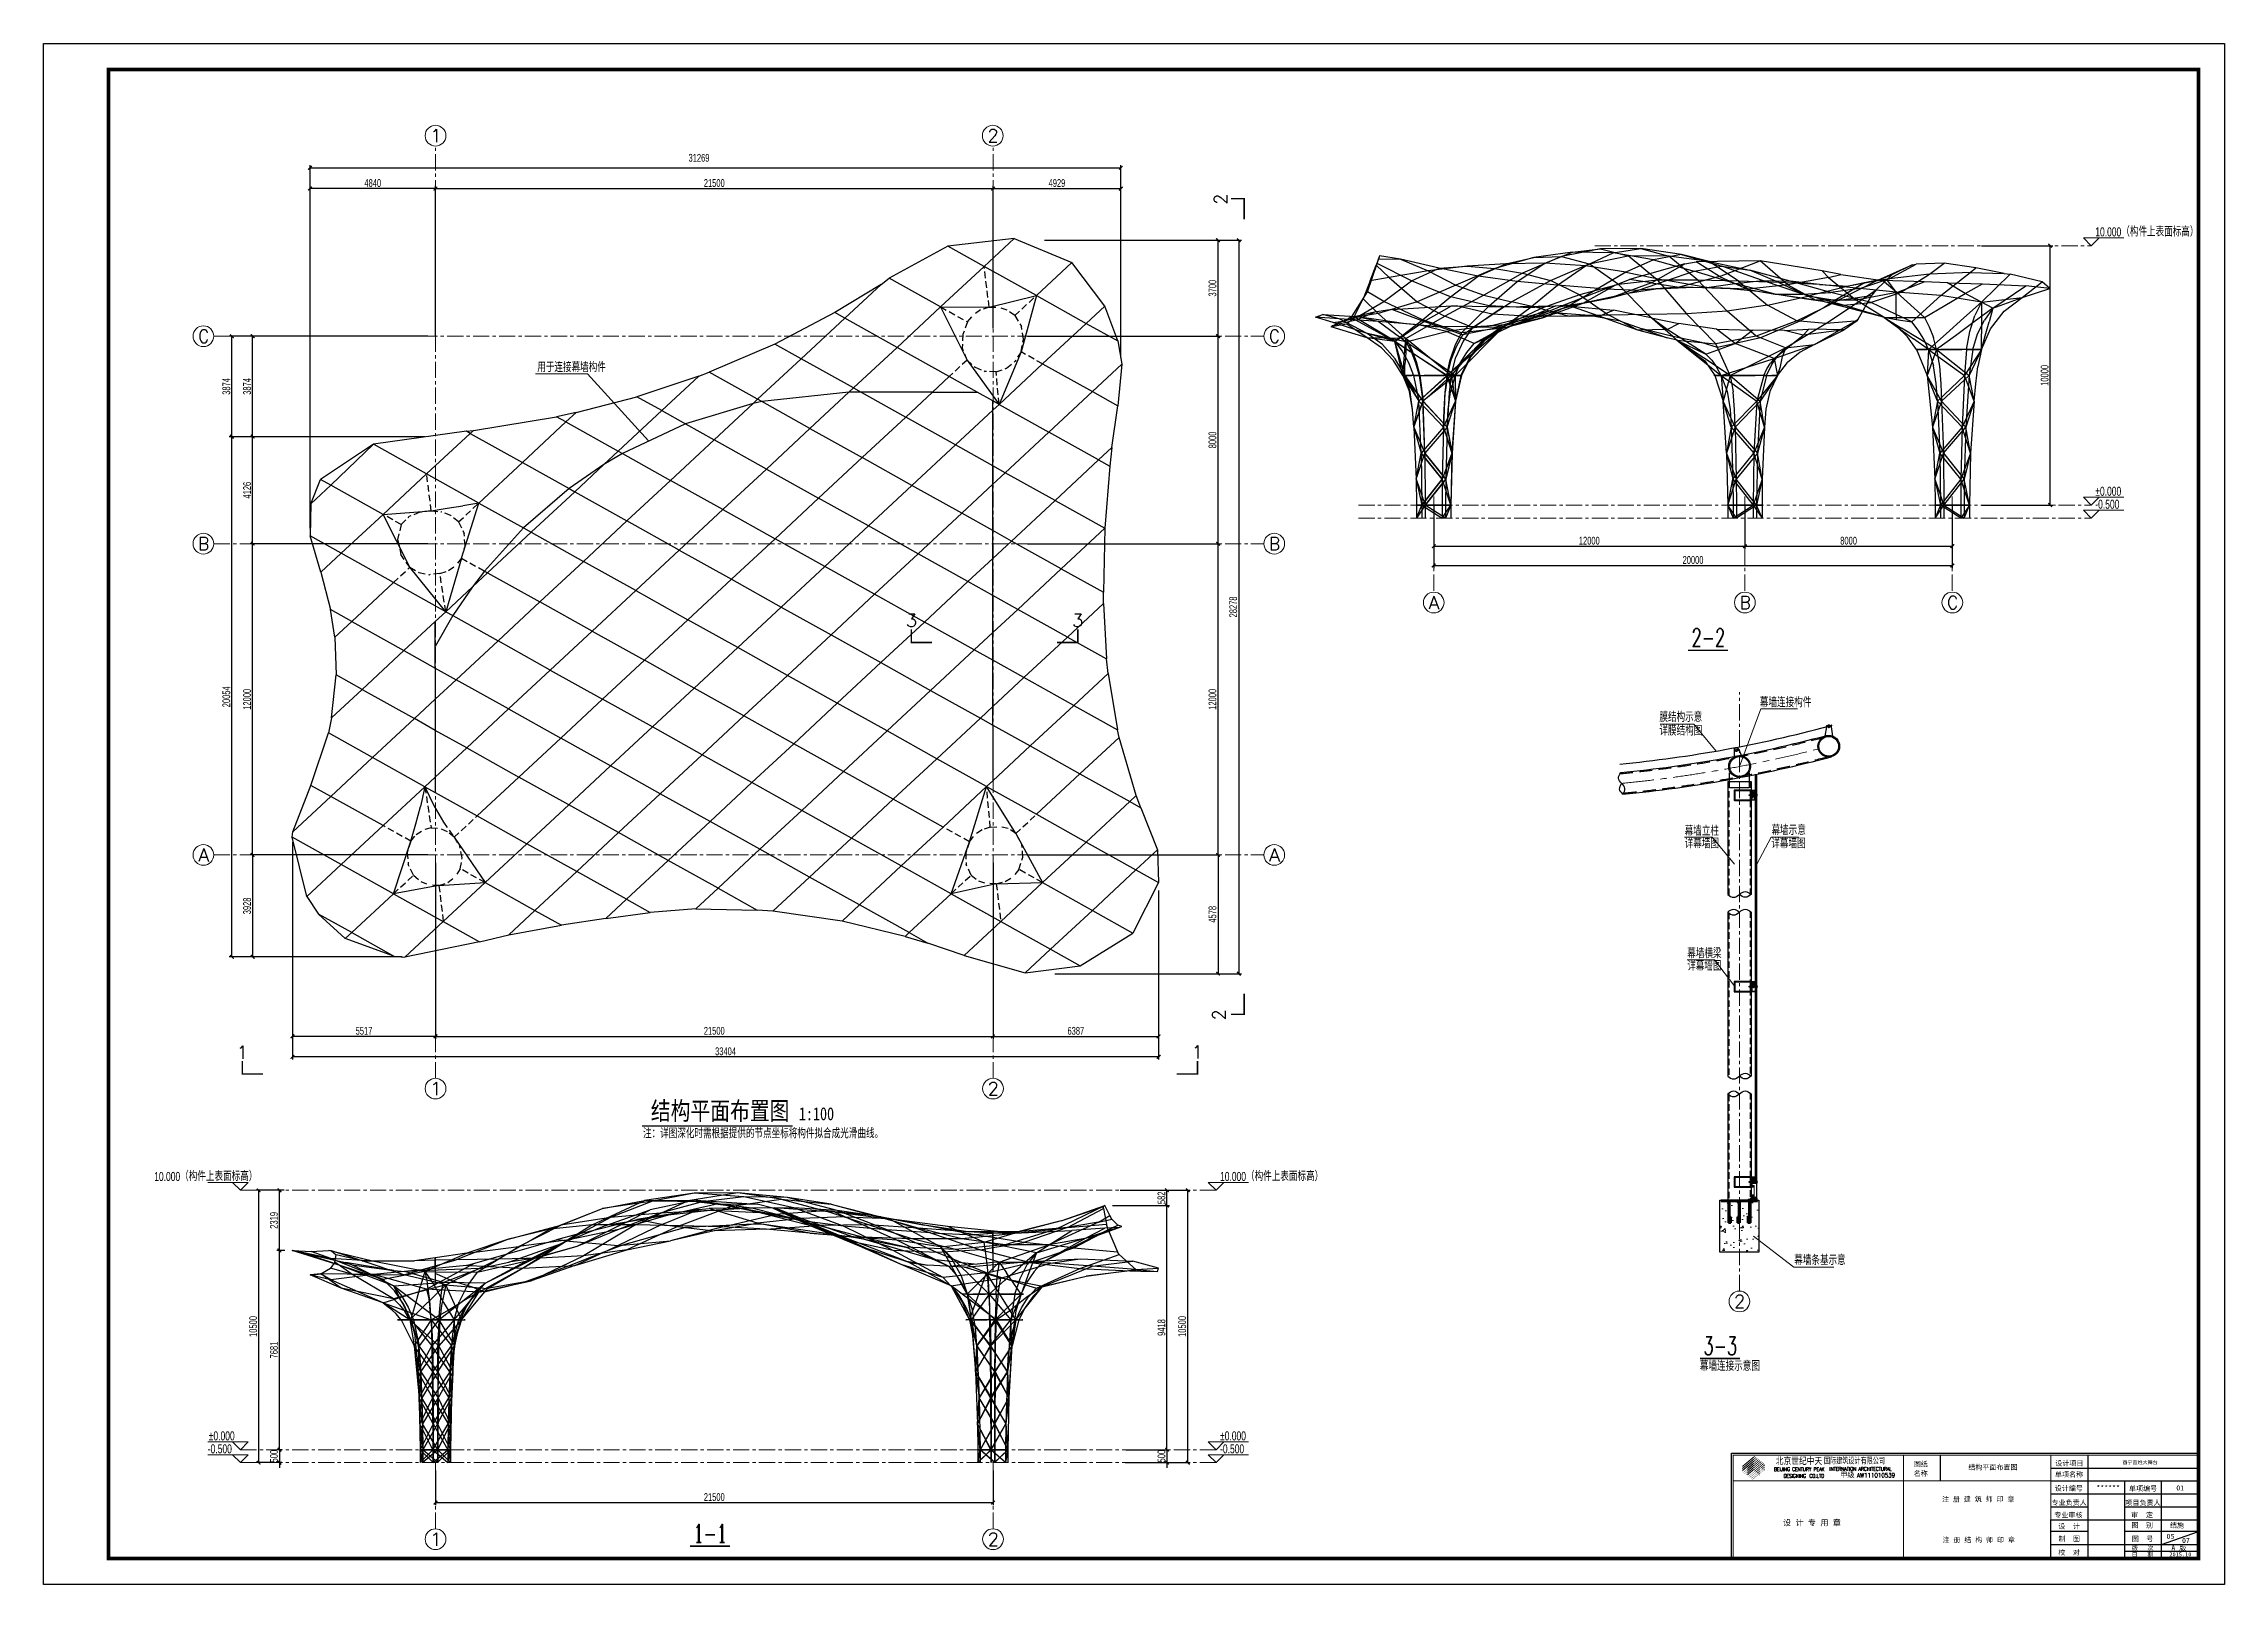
# Model space of a CAD drawing. Header units: millimetres. Extents: x -5285 to 713586, y 0 to 59400.
# Drawn here: x 448070 to 532170, y 0 to 59400 of the extents above; entities that cross this region are included whole.
import ezdxf
from ezdxf.enums import TextEntityAlignment as Align

# ---------------------------------------------------------------- set-up
doc = ezdxf.new("R2010")
doc.units = ezdxf.units.MM
doc.header["$LTSCALE"] = 1000
doc.header["$PDSIZE"] = 300
for name, pattern in [('CENTER', [2, 1.25, -0.25, 0.25, -0.25]), ('DASH1DOT', [18.5, 12, -3, 0.5, -3]), ('DASHED', [0.75, 0.5, -0.25]), ('DIVIDE2', [15.875, 6.35, -3.175, 0, -3.175, 0, -3.175]), ('HIDDEN', [0.375, 0.25, -0.125])]:
    doc.linetypes.add(name, pattern=pattern)
doc.layers.get('0').update_dxf_attribs({"lineweight": 15})
doc.layers.get('DEFPOINTS').update_dxf_attribs({"color": 252, "lineweight": 15})
for name, color, linetype in [('0-XREF', 2, 'Continuous'), ('03', 3, 'Continuous'), ('0DIM', 8, 'Continuous'), ('1', 1, 'Continuous'), ('2', 2, 'Continuous'), ('A-THIN', 52, 'Continuous'), ('A_FG', 130, 'Continuous'), ('CENTER', 1, 'DASH1DOT'), ('CONTINUOUS', 7, 'Continuous'), ('EXTRU', 31, 'Continuous'), ('FASTENER', 201, 'Continuous'), ('glass', 143, 'Continuous'), ('INTE_THIN', 2, 'Continuous'), ('JD', 7, 'Continuous'), ('L18', 6, 'Continuous'), ('M_Prof', 2, 'Continuous'), ('parts', 7, 'Continuous'), ('PUB_TITLE', 4, 'Continuous'), ('PUB_WALL', 255, 'Continuous'), ('USER', 7, 'Continuous'), ('单点长线', 4, 'CENTER'), ('埋件', 1, 'Continuous')]:
    doc.layers.add(name, color=color, linetype=linetype)
for name, color, linetype, lineweight in [('BBEAM', 4, 'Continuous', 30), ('BEAM', 161, 'Continuous', 30), ('BL2', 60, 'Continuous', 30), ('CConc', 2, 'Continuous', 30), ('cg云线', 1, 'Continuous', 15), ('Dim', 7, 'Continuous', 15), ('EPlate', 6, 'Continuous', 30), ('REIN', 1, 'Continuous', 50), ('TD-Dash', 9, 'DASHED', 30), ('TD-DIM', 7, 'Continuous', 15), ('TD-DOTE', 252, 'CENTER', 15), ('TD-TEXT', 2, 'Continuous', 15), ('W-ARCH', 101, 'Continuous', 30), ('W建筑底图', 85, 'Continuous', 30), ('YM预埋件', 224, 'Continuous', 30)]:
    doc.layers.add(name, color=color, linetype=linetype, lineweight=lineweight)
doc.layers.add('TD-HATCH', color=98, linetype='Continuous', lineweight=15, transparency=0.4)
doc.styles.add('-黑体', font='simhei.ttf', dxfattribs={"width": 0.8})
doc.styles.add('CC', font='simplex', dxfattribs={"bigfont": 'hztxt'})
doc.styles.add('COMPLEX', font='COMPLEX')
doc.styles.add('S1', font='simplex', dxfattribs={"width": 0.8, "height": 800})
doc.styles.add('T&D', font='haiwenrs.shx', dxfattribs={"width": 0.7, "bigfont": 'hztxt.shx'})
doc.styles.add('TITLE', font='simhei.ttf', dxfattribs={"width": 0.8})
doc.styles.add('TK', font='complex.shx', dxfattribs={"width": 0.75, "bigfont": 'hztxt.shx'})
doc.styles.add('图框', font='simhei.ttf')
doc.dimstyles.new('T&D100', dxfattribs={"dimscale": 100, "dimtxt": 3, "dimasz": 2, "dimexe": 1, "dimexo": 3, "dimtad": 1, "dimdec": 0, "dimzin": 0, "dimdsep": 46, "dimtxsty": 'T&D', "dimblk": 'ARCHTICK', "dimcen": 0.09, "dimclrt": 2, "dimadec": 0, "dimazin": 0, "dimtfac": 1, "dimtdec": 0, "dimtix": 1, "dimtmove": 2, "dimatfit": 0, "dimfxl": 1, "dimtolj": 1, "dimtzin": 0, "dimarcsym": 0})
pattern_1 = [(50, (-1946550, -297335), (9109.233, -796.954), [952.5, -10477.5]), (355, (-1946550, -297335), (-1762.17, 9552.842), [762, -8382.03]), (100.45144, (-1945791, -297401), (7347.062, 8755.888), [809.5, -8904.512]), (46.1842, (-1946550, -294795), (13553.95, -2102.116), [1428.75, -15716.25]), (96.63556, (-1945420, -294970), (11870.21, 12371.306), [1214.25, -13356.78]), (351.18415, (-1946550, -294795), (11870.21, 12371.31), [1143, -12572.99]), (21, (-1945280, -295430), (7580.72, -5113.26), [952.5, -10477.5]), (326, (-1945280, -295430), (3090.1, 9209.4), [762, -8382]), (71.45144, (-1944648, -295856), (10670.82, 4096.14), [809.5, -8904.497]), (37.5, (-1946549.8, -297335), (154.43, 4227.752), [0, -8280.4, 0, -8509, 0, -8413.75]), (7.5, (-1946550, -297335), (3340.983, 5009.029), [0, -4851.4, 0, -8089.9, 0, -3206.75]), (327.5, (-1949382, -297335), (6779.5298, -286.437), [0, -3175, 0, -9906, 0, -13144.5]), (317.5, (-1950652, -297335), (7406.459, 1271.325), [0, -4127.5, 0, -6578.6, 0, -9334.5])]
pattern_2 = [(45, (-293177.5017, 20629.6662), (-0.7071067812, 0.7071067812), []), (135, (-293177.5017, 20629.6662), (-0.7071067812, -0.7071067812), [])]

msp = doc.modelspace()

# ---------------------------------------------------------------- texts
at = {"style": '图框'}
for s, p in [('结构平面布置图', (522295.2, 4421.3)), ('05', (529941.8, 1755.1))]:
    msp.add_text(s, height=193.66, dxfattribs=at).set_placement(p)
at = {"layer": 'TD-TEXT', "style": 'COMPLEX'}
for p in [(493460, 53401.7, 10051.4), (493396.6, 21958.6, 10051.4)]:
    msp.add_text('2', height=500, rotation=90, dxfattribs=at).set_placement(p, align=Align.MIDDLE_CENTER)
at = {"layer": 'TD-TEXT', "ltscale": 0.5, "style": 'T&D', "width": 0.7}
for s, p in [('用于连接幕墙构件', (467107.3, 46738.8, 10051.4)), ('膜结构示意', (510382.2, 33254.6, -67198.6)), ('幕墙连接构件', (514256.1, 33820.8)), ('详膜结构图', (510382.2, 32727.1, -67198.6)), ('幕墙立柱', (511356.1, 28864.6, -67198.6)), ('详幕墙图', (511356.1, 28380.1, -67198.6)), ('详幕墙图', (514697.3, 28380.1, -67198.6)), ('幕墙示意', (514704.5, 28891, -67198.6)), ('幕墙横梁', (511454.2, 24145.5, -67198.6)), ('详幕墙图', (511454.2, 23661, -67198.6)), ('注：详图深化时需根据提供的节点坐标将构件拟合成光滑曲线。', (471184.3, 17201.8, 10051.4)), ('幕墙条基示意', (515582.5, 12317.1, -67198.6)), ('幕墙连接示意图', (511942.4, 8234.5, -57147.3))]:
    msp.add_text(s, height=350, dxfattribs=at).set_placement(p)
at = {"layer": 'TD-TEXT', "style": 'COMPLEX'}
for s, p in [('3', (481538.6, 37164.7, 10051.4)), ('3', (487947.9, 37164.7, 10051.4)), ('1', (455737.6, 20511.1, 10051.4)), ('1', (492562.9, 20525.7, 10051.4))]:
    msp.add_text(s, height=500, dxfattribs=at).set_placement(p, align=Align.MIDDLE_CENTER)
at = {"layer": 'TD-TEXT', "style": 'TITLE', "width": 0.8}
msp.add_text('结构平面布置图', height=700, dxfattribs=at).set_placement((476833.2, 17907.5, -10051.4), align=Align.RIGHT)
msp.add_text('1:100', height=500, dxfattribs=at).set_placement((477194.1, 17893.1, -10051.4))

# ---------------------------------------------------------------- blocks, each defined once
blk = doc.blocks.new('A$C6C48201D')
at = {"layer": 'A_FG'}
h = blk.add_hatch(color=256, dxfattribs=at)
h.paths.add_polyline_path([(98259, -82250), (98259, -82331), (99002, -81715), (98963, -81685), (98913, -81731), (98913, -81707)])
h.paths.add_polyline_path([(99077, -81773), (99042, -81746), (98918, -81853), (98916, -81826), (98260, -82369), (98260, -82450)])
h.paths.add_polyline_path([(98260, -82487), (98261, -82572), (99151, -81830), (99116, -81803), (98915, -81978), (98913, -81947)])
h.paths.add_polyline_path([(99229, -81890), (99194, -81863), (98920, -82104), (98918, -82062), (98552, -82368), (98552, -82430), (98316, -82626), (98331, -82639)])
h.paths.add_polyline_path([(99304, -81948), (99268, -81920), (98922, -82209), (98919, -82187), (98552, -82490), (98552, -82552), (98391, -82684), (98406, -82696)])
h.paths.add_polyline_path([(98552, -82616), (98552, -82676), (98465, -82741), (98481, -82753), (99377, -82005), (99344, -81979), (98920, -82333), (98918, -82308)])
h.paths.add_polyline_path([(99452, -82063), (99419, -82037), (98920, -82458), (98916, -82427), (98552, -82729), (98552, -82809)])
h.paths.add_polyline_path([(98952, -82546), (98970, -82568), (98617, -82858), (98630, -82868), (99531, -82123), (99494, -82095)])
h.paths.add_polyline_path([(99567, -82214), (99567, -82156), (99324, -82359), (99340, -82380), (99289, -82423), (99284, -82389), (99027, -82601), (99044, -82625), (98690, -82914), (98704, -82925)])
h.paths.add_polyline_path([(99566, -82332), (99566, -82275), (99395, -82418), (99412, -82441), (99286, -82544), (99284, -82512), (99100, -82659), (99121, -82684), (98767, -82973), (98781, -82984)])
h.paths.add_polyline_path([(99171, -82718), (99196, -82736), (98840, -83029), (98856, -83042), (99566, -82446), (99566, -82395), (99469, -82474), (99488, -82495), (99287, -82663), (99286, -82627)])
h.paths.add_polyline_path([(99270, -82760), (99256, -82761), (99253, -82791), (99280, -82793), (99286, -82792), (99288, -82751), (99271, -82750)], flags=17)
h.paths.add_polyline_path([(99568, -82519), (99558, -82513), (99541, -82534), (99558, -82557), (99570, -82537)])
at = {"layer": 'PUB_TITLE'}
for p, q in [((109714, -81626), (109714, -83119)), ((118249, -81626), (118249, -87600)), ((116115, -82372), (124650, -82372)), ((116115, -83119), (124650, -83119)), ((120383, -87600), (120383, -83119)), ((122517, -87600), (122517, -83119)), ((116115, -83866), (124650, -83866)), ((116115, -84613), (118249, -84613)), ((116115, -87600), (116115, -85360)), ((116115, -85360), (124650, -85360)), ((120383, -84613), (124650, -84613)), ((118249, -86047), (116115, -86047)), ((116115, -86794), (124650, -86794)), ((124650, -86047), (120383, -86047)), ((124650, -87197), (120383, -87197))]:
    blk.add_line(p, q, dxfattribs=at)
blk.add_lwpolyline([(0, -89100), (0, 0), (126150, 0), (126150, -89100)], close=True, dxfattribs=at)
at = {"layer": 'PUB_TITLE', "const_width": 210}
blk.add_lwpolyline([(3750, -87600), (124650, -87600), (124650, -1500), (3750, -1500)], close=True, dxfattribs=at)
at = {"layer": 'PUB_TITLE'}
blk.add_lwpolyline([(97632, -87600), (97632, -81519), (124650, -81519)], dxfattribs=at)
at = {"layer": 'PUB_TITLE', "const_width": 53.3}
for points in [[(97739, -87600), (97739, -81626), (124650, -81626)], [(107581, -87600), (107581, -81626)], [(109714, -83119), (109714, -81626)], [(116115, -87600), (116115, -81626)], [(97739, -83119), (116115, -83119)], [(116115, -83119), (124650, -83119)]]:
    blk.add_lwpolyline(points, dxfattribs=at)
at = {"layer": 'PUB_WALL'}
blk.add_line((122517, -86794), (124650, -86047), dxfattribs=at)
for s, height, style, width, p in [('北京世纪中天', 400.1, '-黑体', 0.8, (100197, -82154)), ('国际建筑设计有限公司', 360.1, '-黑体', 0.7, (102987, -82118)), ('BEIJING CENTURY PEAK', 213.37, 'TK', 0.75, (100099, -82547)), (' DESIGNING ', 213.37, 'TK', 0.75, (100519, -82936)), ('CO.LTD', 213.4, 'TK', 0.75, (102143, -82933)), ('INTERNATION ARCHITECTURAL', 213.37, 'TK', 0.75, (103304, -82531)), ('AW111010539', 260.86, 'S1', 0.8, (104894, -82921))]:
    blk.add_text(s, height=height, dxfattribs=dict(style=style, width=width)).set_placement(p)
at = {"color": 1, "style": '图框'}
for s, height, p in [('图纸', 290.5, (108180, -82287)), ('设计项目', 290.5, (116371, -82238)), ('名称', 290.5, (108180, -82832)), ('单项名称', 290.5, (116351, -82889)), ('专业负责人', 290.5, (116152, -84513)), ('设计编号', 290.5, (116335, -83687)), ('项目负责人', 290.5, (120426, -84522)), ('单项编号', 290.5, (120637, -83701)), ('专业审核', 290.5, (116317, -85232)), ('设', 290, (116544, -85880)), ('计', 290, (117384, -85880)), ('审  定', 290.5, (120756, -85231)), ('图', 290, (120774, -85824)), ('别', 290, (121614, -85824)), ('制', 290, (116554, -86606)), ('图', 290, (117394, -86606)), ('版', 249, (120799, -87116)), ('图', 290, (120792, -86616)), ('号', 290, (121632, -86616)), ('次', 249, (121699, -87116)), ('校', 290, (116540, -87397)), ('对', 290, (117380, -87397)), ('日', 249, (120782, -87504)), ('期', 249, (121683, -87504))]:
    blk.add_text(s, height=height, dxfattribs=at).set_placement(p)
for s, height, style, p in [('西宁百姓大舞台', 209.1, '图框', (120247, -82145)), ('甲级', 304.3, 'CC', (103931, -82944)), ('******', 290.5, '图框', (118744, -83666)), ('01', 290.5, '图框', (123369, -83666)), ('结施', 290.5, '图框', (123002, -85827)), ('A 版', 290.5, '图框', (123082, -87137)), ('07', 290.5, '图框', (123700, -86702)), ('2015.10', 232.4, '图框', (122969, -87479))]:
    blk.add_text(s, height=height, dxfattribs=dict(style=style)).set_placement(p)
at = {"color": 6, "style": '图框'}
for s, height, p in [('注', 290, (109819, -84320)), ('册', 290, (110449, -84320)), ('建', 290, (111079, -84320)), ('筑', 290, (111709, -84320)), ('师', 290, (112339, -84320)), ('印', 290, (112970, -84320)), ('章', 290, (113600, -84320)), ('设', 332, (100620, -85700)), ('计', 332, (101340, -85700)), ('专', 332, (102060, -85700)), ('用', 332, (102781, -85700)), ('章', 332, (103501, -85700)), ('注', 290, (109845, -86672)), ('册', 290, (110476, -86672)), ('结', 290, (111106, -86672)), ('构', 290, (111736, -86672)), ('师', 290, (112366, -86672)), ('印', 290, (112996, -86672)), ('章', 290, (113627, -86672))]:
    blk.add_text(s, height=height, dxfattribs=at).set_placement(p)
blk = doc.blocks.new('*U97')
at = {"layer": '0DIM', "color": 15, "linetype": 'ByBlock'}
blk.add_lwpolyline([(-1, 2), (-2, 2), (-2, -2), (-1, -2)], close=True, dxfattribs=at)
blk.add_lwpolyline([(0, 4), (-1, 2), (-1, -2), (0, -4), (0, -4), (1, -2), (1, 2), (0, 4), (0, 4)], dxfattribs=at)
at = {"layer": '1', "color": 1, "linetype": 'DIVIDE2'}
blk.add_line((7, 0), (-3, 0), dxfattribs=at)
at = {"layer": '2', "color": 15, "linetype": 'DASHED', "ltscale": 5}
for p, q in [((5, 2), (1, 2)), ((5, -2), (1, -2))]:
    blk.add_line(p, q, dxfattribs=at)
at = {"layer": '2', "color": 15, "linetype": 'Continuous'}
for p, q in [((5, 4), (6, 4)), ((5, 4), (5, -4)), ((7, 3), (7, -3)), ((6, -4), (5, -4))]:
    blk.add_line(p, q, dxfattribs=at)
for centre, start, end in [((6, 3), 1.3972, 88.6028), ((6, -3), 271.3972, 358.6028)]:
    blk.add_arc(centre, 0.82, start, end, dxfattribs=at)
blk = doc.blocks.new('TD_轴线')
at = {"layer": 'TD-DOTE', "color": 1, "linetype": 'Continuous'}
blk.add_circle((0, 0), 4, dxfattribs=at)
at = {"layer": 'TD-DOTE', "color": 1, "linetype": 'Continuous', "style": 'COMPLEX'}
blk.add_attdef('A', text='', height=5, dxfattribs=at).set_placement((-2.03, -2.51), (2.25, -2.51), align=Align.FIT)
blk = doc.blocks.new('TD_剖面')
at = {"layer": 'TD-TEXT', "const_width": 0.429}
blk.add_lwpolyline([(-5.5, 0), (5.5, 0)], dxfattribs=at)
at = {"layer": 'TD-TEXT', "style": 'COMPLEX', "width": 0.896}
blk.add_attdef('1-1', text='', height=5, dxfattribs=at).set_placement((-5.37, 1.01), (5.3, 1.01), align=Align.FIT)
blk = doc.blocks.new('A$C39E2270A')
at = {"layer": 'BBEAM'}
for p, q in [((667, 17128, 246), (-1599, 15892, 543)), ((3224, 17427, -2), (667, 17128, 246)), ((2064, 16348, -349), (667, 17128, 246)), ((2064, 16348, -349), (3224, 17427, -2)), ((3224, 17427, -2), (5444, 16493, 93)), ((384, 14786, -532), (2064, 16348, -349)), ((4079, 15223, -766), (2064, 16348, -349)), ((4079, 15223, -766), (5444, 16493, 93)), ((6715, 14818, 181), (5444, 16493, 93)), ((-1908, 15654, 574), (-3696, 14563, 796)), ((-3311, 14348, 617), (-1908, 15654, 574)), ((-1908, 15654, 574), (-1599, 15892, 543)), ((384, 14786, -532), (-1599, 15892, 543)), ((4079, 15223, -766), (5999, 14152, -192)), ((-3696, 14563, 796), (-6001, 13349, 974)), ((-3311, 14348, 617), (-4991, 12786, 553)), ((-3311, 14348, 617), (-3696, 14563, 796)), ((-1296, 13223, -278), (-3311, 14348, 617)), ((384, 14786, -532), (-1296, 13223, -278)), ((5999, 14152, -192), (6715, 14818, 181)), ((7216, 13472, 216), (6715, 14818, 181)), ((4319, 12589, -1120), (5999, 14152, -192)), ((5999, 14152, -192), (7216, 13472, 216)), ((7216, 13472, 216), (7373, 12573, 248)), ((-6001, 13349, 974), (-8536, 12264, 938)), ((-4991, 12786, 553), (-6671, 11223, 372)), ((-4991, 12786, 553), (-6001, 13349, 974)), ((-2975, 11661, -162), (-4991, 12786, 553)), ((-1296, 13223, -278), (-2975, 11661, -162)), ((720, 12098, -1296), (-1296, 13223, -278)), ((-8941, 12111, 902), (-11328, 11322, 520)), ((-10366, 10786, 321), (-8941, 12111, 902)), ((-8941, 12111, 902), (-8536, 12264, 938)), ((-6671, 11223, 372), (-8536, 12264, 938)), ((720, 12098, -1296), (71, 11495, -1006)), ((1801, 11495, -1197), (720, 12098, -1296)), ((2640, 11027, -1120), (4319, 12589, -1120)), ((4319, 12589, -1120), (6239, 11518, -163)), ((6239, 11518, -163), (7373, 12573, 248)), ((7373, 12573, 248), (7219, 10971, 298)), ((-13664, 10718, -53), (-11328, 11322, 520)), ((-10366, 10786, 321), (-11328, 11322, 520)), ((-6842, 11064, 342), (-9456, 10278, 213)), ((-6842, 11064, 342), (-8350, 9661, 81)), ((-6671, 11223, 372), (-6842, 11064, 342)), ((-6511, 11134, 342), (-6842, 11064, 342)), ((-6511, 11134, 342), (-6671, 11223, 372)), ((-3156, 11493, -145), (-6511, 11134, 342)), ((-4655, 10098, -7), (-6511, 11134, 342)), ((-3156, 11493, -145), (-4655, 10098, -7)), ((-2975, 11661, -162), (-3156, 11493, -145)), ((-2678, 11495, -219), (-3156, 11493, -145)), ((-2975, 11661, -162), (-2678, 11495, -219)), ((71, 11495, -1006), (-2678, 11495, -219)), ((-2678, 11495, -219), (-960, 10536, -545)), ((71, 11495, -1006), (-960, 10536, -545)), ((71, 11495, -1006), (1801, 11495, -1197)), ((2400, 11161, -1142), (1801, 11495, -1197)), ((2400, 10804, -1052), (2400, 11161, -1142)), ((2640, 11027, -1120), (2400, 11161, -1142)), ((2640, 11027, -1120), (2400, 10804, -1052)), ((2640, 11027, -1120), (4559, 9955, -452)), ((6239, 11518, -163), (4559, 9955, -452)), ((6239, 11518, -163), (7219, 10971, 298)), ((6989, 9359, 529), (7219, 10971, 298)), ((-17633, 10025, -1183), (-14424, 10551, -266)), ((-15741, 8786, -1352), (-14061, 10348, -308)), ((-13664, 10718, -53), (-14424, 10551, -266)), ((-14061, 10348, -308), (-14424, 10551, -266)), ((-14061, 10348, -308), (-13664, 10718, -53)), ((-14061, 10348, -308), (-12046, 9223, -481)), ((-10366, 10786, 321), (-12046, 9223, -481)), ((-9456, 10278, 213), (-11885, 9134, -466)), ((-10366, 10786, 321), (-9456, 10278, 213)), ((-9456, 10278, 213), (-8350, 9661, 81)), ((-4655, 10098, -7), (-6335, 8536, 143)), ((-4655, 10098, -7), (-2640, 8973, -161)), ((-960, 10536, -545), (-2640, 8973, -161)), ((960, 9464, -643), (-960, 10536, -545)), ((2400, 10804, -1052), (960, 9464, -643)), ((2400, 8661, -499), (2400, 10804, -1052)), ((-21487, 9493, -1595), (-23527, 8132, -1573)), ((-21487, 9493, -1595), (-23132, 7911, -1808)), ((-17904, 9993, -1252), (-21487, 9493, -1595)), ((-19436, 8348, -2169), (-21487, 9493, -1595)), ((-19436, 8348, -2169), (-17757, 9911, -1260)), ((-17904, 9993, -1252), (-17633, 10025, -1183)), ((-17757, 9911, -1260), (-17904, 9993, -1252)), ((-17757, 9911, -1260), (-17633, 10025, -1183)), ((-17757, 9911, -1260), (-15741, 8786, -1352)), ((-8350, 9661, 81), (-10030, 8098, -298)), ((-6335, 8536, 143), (-8350, 9661, 81)), ((960, 9464, -643), (-720, 7902, -226)), ((2400, 8661, -499), (960, 9464, -643)), ((4559, 9955, -452), (2879, 8393, -452)), ((6479, 8884, 421), (4559, 9955, -452)), ((6479, 8884, 421), (6989, 9359, 529)), ((6989, 9359, 529), (6906, 8645, 671)), ((-17421, 7223, -2287), (-15741, 8786, -1352)), ((-15741, 8786, -1352), (-13944, 7782, -1267)), ((-12596, 8712, -735), (-13944, 7782, -1267)), ((-13725, 7661, -1256), (-12596, 8712, -735)), ((-12596, 8712, -735), (-12046, 9223, -481)), ((-11885, 9134, -466), (-12596, 8712, -735)), ((-12046, 9223, -481), (-11885, 9134, -466)), ((-11885, 9134, -466), (-10030, 8098, -298)), ((-6335, 8536, 143), (-8015, 6973, 231)), ((-6335, 8536, 143), (-4319, 7411, 284)), ((-2640, 8973, -161), (-4319, 7411, 284)), ((-720, 7902, -226), (-2640, 8973, -161)), ((2400, 7946, -387), (2400, 8661, -499)), ((2879, 8393, -452), (2400, 8661, -499)), ((6479, 8884, 421), (4799, 7321, 135)), ((6479, 8884, 421), (6906, 8645, 671)), ((6906, 8645, 671), (6714, 6253, 1063)), ((-23905, 7191, -1629), (-23527, 8132, -1573)), ((-23132, 7911, -1808), (-23905, 7191, -1629)), ((-23132, 7911, -1808), (-23527, 8132, -1573)), ((-21116, 6786, -2698), (-23132, 7911, -1808)), ((-21116, 6786, -2698), (-19436, 8348, -2169)), ((-17421, 7223, -2287), (-19436, 8348, -2169)), ((-13944, 7782, -1267), (-15703, 6265, -1908)), ((-13725, 7661, -1256), (-15405, 6098, -1842)), ((-13944, 7782, -1267), (-13725, 7661, -1256)), ((-13725, 7661, -1256), (-11710, 6536, -647)), ((-11710, 6536, -647), (-10030, 8098, -298)), ((-8015, 6973, 231), (-10030, 8098, -298)), ((-720, 7902, -226), (-2400, 6339, 308)), ((1200, 6830, -225), (-720, 7902, -226)), ((2400, 7946, -387), (1200, 6830, -225)), ((2879, 8393, -452), (2400, 7946, -387)), ((2400, 6161, -105), (2400, 7946, -387)), ((4799, 7321, 135), (2879, 8393, -452)), ((-23905, 7191, -1629), (-23932, 5958, -1611)), ((-21116, 6786, -2698), (-22729, 5286, -2128)), ((-17421, 7223, -2287), (-15703, 6265, -1908)), ((-8015, 6973, 231), (-9694, 5411, 276)), ((-8015, 6973, 231), (-5999, 5848, 708)), ((-4319, 7411, 284), (-5999, 5848, 708)), ((-2400, 6339, 308), (-4319, 7411, 284)), ((1200, 6830, -225), (-480, 5268, 182)), ((2400, 6161, -105), (1200, 6830, -225)), ((4799, 7321, 135), (3119, 5759, -32)), ((4799, 7321, 135), (6714, 6253, 1063)), ((-22729, 5286, -2128), (-23932, 5958, -1611)), ((-23509, 4560, -1577), (-23932, 5958, -1611)), ((-15703, 6265, -1908), (-17204, 4602, -2279)), ((-15405, 6098, -1842), (-17085, 4536, -2135)), ((-15703, 6265, -1908), (-15405, 6098, -1842)), ((-15405, 6098, -1842), (-13390, 4973, -877)), ((-11710, 6536, -647), (-13390, 4973, -877)), ((-9694, 5411, 276), (-11710, 6536, -647)), ((-2400, 6339, 308), (-4079, 4777, 857)), ((-480, 5268, 182), (-2400, 6339, 308)), ((2400, 5089, -2), (2400, 6161, -105)), ((3119, 5759, -32), (2400, 6161, -105)), ((5039, 4688, 464), (6714, 6253, 1063)), ((6714, 6253, 1063), (6663, 3781, 1020)), ((-22729, 5286, -2128), (-23509, 4560, -1577)), ((-20713, 4161, -2541), (-22729, 5286, -2128)), ((-9694, 5411, 276), (-11374, 3848, 320)), ((-9694, 5411, 276), (-7679, 4286, 1036)), ((-7679, 4286, 1036), (-5999, 5848, 708)), ((-4079, 4777, 857), (-5999, 5848, 708)), ((-480, 5268, 182), (-2160, 3705, 667)), ((1440, 4196, 39), (-480, 5268, 182)), ((2400, 5089, -2), (1440, 4196, 39)), ((3119, 5759, -32), (2400, 5089, -2)), ((2400, 3661, 40), (2400, 5089, -2)), ((5039, 4688, 464), (3119, 5759, -32)), ((-23509, 4560, -1577), (-23137, 3114, -1359)), ((-17204, 4602, -2279), (-17670, 3991, -2085)), ((-17670, 3991, -2085), (-17085, 4536, -2135)), ((-17085, 4536, -2135), (-15069, 3411, -977)), ((-13390, 4973, -877), (-15069, 3411, -977)), ((-11374, 3848, 320), (-13390, 4973, -877)), ((-7679, 4286, 1036), (-9358, 2723, 1242)), ((-7679, 4286, 1036), (-5759, 3214, 1300)), ((-5759, 3214, 1300), (-4079, 4777, 857)), ((-2160, 3705, 667), (-4079, 4777, 857)), ((5039, 4688, 464), (3359, 3125, 40)), ((5039, 4688, 464), (6663, 3781, 1020)), ((-20713, 4161, -2541), (-22325, 2661, -1592)), ((-18697, 3036, -1998), (-20713, 4161, -2541)), ((-18697, 3036, -1998), (-17670, 3991, -2085)), ((-17670, 3991, -2085), (-18420, 2881, -1861)), ((-15069, 3411, -977), (-16682, 1911, -1005)), ((-13054, 2286, 316), (-15069, 3411, -977)), ((-11374, 3848, 320), (-13054, 2286, 316)), ((-11374, 3848, 320), (-9358, 2723, 1242)), ((-3839, 2143, 1105), (-2160, 3705, 667)), ((-240, 2634, 303), (-2160, 3705, 667)), ((1440, 4196, 39), (-240, 2634, 303)), ((2400, 3661, 40), (1440, 4196, 39)), ((2400, 2232, -23), (2400, 3661, 40)), ((3359, 3125, 40), (2400, 3661, 40)), ((6669, 3347, 950), (6663, 3781, 1020)), ((-22325, 2661, -1592), (-23137, 3114, -1359)), ((-22978, 2053, -1131), (-23137, 3114, -1359)), ((-22325, 2661, -1592), (-22978, 2053, -1131)), ((-22325, 2661, -1592), (-20310, 1536, -1613)), ((-19100, 2661, -1901), (-20310, 1536, -1613)), ((-18697, 3036, -1998), (-19100, 2661, -1901)), ((-18420, 2881, -1861), (-19100, 1695, -1558)), ((-19100, 1695, -1558), (-19100, 2661, -1901)), ((-18697, 3036, -1998), (-18420, 2881, -1861)), ((-18420, 2881, -1861), (-16682, 1911, -1005)), ((-9358, 2723, 1242), (-11038, 1161, 1248)), ((-7439, 1652, 1542), (-9358, 2723, 1242)), ((-5759, 3214, 1300), (-7439, 1652, 1542)), ((-5759, 3214, 1300), (-3839, 2143, 1105)), ((-1920, 1071, 625), (-240, 2634, 303)), ((1680, 1563, -70), (-240, 2634, 303)), ((3359, 3125, 40), (2400, 2232, -23)), ((5279, 2054, 214), (3359, 3125, 40)), ((5279, 2054, 214), (6669, 3347, 950)), ((6669, 3347, 950), (6787, 1212, 336)), ((-22978, 2053, -1131), (-22926, 596, -845)), ((-19100, 861, -1262), (-19100, 1695, -1558)), ((-16682, 1911, -1005), (-18294, 411, -1029)), ((-14666, 786, 147), (-16682, 1911, -1005)), ((-13054, 2286, 316), (-14666, 786, 147)), ((-13054, 2286, 316), (-11038, 1161, 1248)), ((-3839, 2143, 1105), (-5519, 580, 1365)), ((-3839, 2143, 1105), (-1920, 1071, 625)), ((2400, 2232, -23), (1680, 1563, -70)), ((2400, 1161, -180), (2400, 2232, -23)), ((5279, 2054, 214), (3599, 491, -363)), ((5279, 2054, 214), (6787, 1212, 336)), ((-20310, 1536, -1613), (-21922, 36, -1073)), ((-20310, 1536, -1613), (-19100, 861, -1262)), ((-19100, 861, -1262), (-19100, -339, -1050)), ((-19100, 861, -1262), (-18294, 411, -1029)), ((-12650, -339, 948), (-11038, 1161, 1248)), ((-9118, 89, 1530), (-11038, 1161, 1248)), ((-7439, 1652, 1542), (-9118, 89, 1530)), ((-5519, 580, 1365), (-7439, 1652, 1542)), ((-1920, 1071, 625), (-3599, -491, 869)), ((-1920, 1071, 625), (0, 0)), ((0, 0), (1680, 1563, -70)), ((2400, 1161, -180), (1680, 1563, -70)), ((2400, -625, -565), (2400, 1161, -180)), ((3599, 491, -363), (2400, 1161, -180)), ((6845, 654, 123), (6787, 1212, 336)), ((-23102, -1062, -683), (-22926, 596, -845)), ((-21922, 36, -1073), (-23102, -1062, -683)), ((-21922, 36, -1073), (-22926, 596, -845)), ((-21922, 36, -1073), (-19907, -1089, -1071)), ((-18294, 411, -1029), (-19100, -339, -1050)), ((-16279, -714, -244), (-18294, 411, -1029)), ((-14666, 786, 147), (-16279, -714, -244)), ((-14666, 786, 147), (-12650, -339, 948)), ((-9118, 89, 1530), (-10731, -1411, 1226)), ((-7199, -982, 1394), (-9118, 89, 1530)), ((-5519, 580, 1365), (-7199, -982, 1394)), ((-3599, -491, 869), (-5519, 580, 1365)), ((0, 0), (-1680, -1562, 125)), ((0, 0), (1920, -1071, -645)), ((2400, -625, -565), (3599, 491, -363)), ((5519, -580, -568), (3599, 491, -363)), ((5519, -580, -568), (6845, 654, 123)), ((6845, 654, 123), (7203, -1520, -730)), ((-19100, -339, -1050), (-19907, -1089, -1071)), ((-19100, -339, -1050), (-19100, -1539, -953)), ((-16279, -714, -244), (-17891, -2214, -777)), ((-16279, -714, -244), (-14263, -1839, 304)), ((-14263, -1839, 304), (-12650, -339, 948)), ((-10731, -1411, 1226), (-12650, -339, 948)), ((-3599, -491, 869), (-5279, -2054, 966)), ((-1680, -1562, 125), (-3599, -491, 869)), ((1920, -1071, -645), (2400, -625, -565)), ((2400, -1339, -767), (2400, -625, -565)), ((3839, -2143, -1134), (5519, -580, -568)), ((5519, -580, -568), (7203, -1520, -730)), ((-23894, -3664, -713), (-23221, -1639, -673)), ((-23102, -1062, -683), (-23221, -1639, -673)), ((-21519, -2589, -1085), (-23221, -1639, -673)), ((-19907, -1089, -1071), (-21519, -2589, -1085)), ((-19100, -1539, -953), (-19907, -1089, -1071)), ((-19100, -1539, -953), (-19100, -3339, -1311)), ((-17891, -2214, -777), (-19100, -1539, -953)), ((-10731, -1411, 1226), (-12343, -2911, 592)), ((-8811, -2482, 1195), (-10731, -1411, 1226)), ((-7199, -982, 1394), (-8811, -2482, 1195)), ((-5279, -2054, 966), (-7199, -982, 1394)), ((-1680, -1562, 125), (-3359, -3125, 264)), ((240, -2634, -749), (-1680, -1562, 125)), ((1920, -1071, -645), (240, -2634, -749)), ((1920, -1071, -645), (2400, -1339, -767)), ((2400, -1339, -767), (2400, -3482, -1482)), ((2400, -1339, -767), (3839, -2143, -1134)), ((7268, -1811, -835), (7203, -1520, -730)), ((-19100, -3339, -1311), (-17891, -2214, -777)), ((-17891, -2214, -777), (-15875, -3339, -521)), ((-15875, -3339, -521), (-14263, -1839, 304)), ((-12343, -2911, 592), (-14263, -1839, 304)), ((-8811, -2482, 1195), (-10424, -3982, 765)), ((-6892, -3554, 951), (-8811, -2482, 1195)), ((-5279, -2054, 966), (-6892, -3554, 951)), ((-3359, -3125, 264), (-5279, -2054, 966)), ((2400, -3482, -1482), (3839, -2143, -1134)), ((3839, -2143, -1134), (5759, -3214, -1375)), ((5759, -3214, -1375), (7268, -1811, -835)), ((7929, -4053, -1418), (7268, -1811, -835)), ((-21519, -2589, -1085), (-23132, -4089, -989)), ((-19504, -3714, -1489), (-21519, -2589, -1085)), ((-19504, -3714, -1489), (-19100, -3339, -1311)), ((-19100, -3339, -1311), (-19100, -3939, -1493)), ((-17488, -4839, -1509), (-15875, -3339, -521)), ((-13956, -4411, -260), (-15875, -3339, -521)), ((-12343, -2911, 592), (-13956, -4411, -260)), ((-10424, -3982, 765), (-12343, -2911, 592)), ((-3359, -3125, 264), (-4972, -4625, 470)), ((-1440, -4196, -671), (-3359, -3125, 264)), ((240, -2634, -749), (-1440, -4196, -671)), ((2160, -3705, -1540), (240, -2634, -749)), ((4079, -4777, -2127), (5759, -3214, -1375)), ((5759, -3214, -1375), (7679, -4286, -1457)), ((-24600, -5455, -672), (-23894, -3664, -713)), ((-23132, -4089, -989), (-24600, -5455, -672)), ((-23132, -4089, -989), (-23894, -3664, -713)), ((-21116, -5214, -1797), (-23132, -4089, -989)), ((-19504, -3714, -1489), (-21116, -5214, -1797)), ((-19504, -3714, -1489), (-19100, -3939, -1493)), ((-19100, -3939, -1493), (-17488, -4839, -1509)), ((-10424, -3982, 765), (-12036, -5482, 128)), ((-8504, -5054, 861), (-10424, -3982, 765)), ((-6892, -3554, 951), (-8504, -5054, 861)), ((-4972, -4625, 470), (-6892, -3554, 951)), ((-1440, -4196, -671), (-3052, -5696, -328)), ((480, -5268, -1717), (-1440, -4196, -671)), ((2160, -3705, -1540), (480, -5268, -1717)), ((2160, -3705, -1540), (2400, -3482, -1482)), ((2160, -3705, -1540), (4079, -4777, -2127)), ((7679, -4286, -1457), (7929, -4053, -1418)), ((8108, -4525, -1471), (7929, -4053, -1418)), ((-17488, -4839, -1509), (-15568, -5911, -1070)), ((-13956, -4411, -260), (-15568, -5911, -1070)), ((-12036, -5482, 128), (-13956, -4411, -260)), ((-4972, -4625, 470), (-6584, -6125, 779)), ((-3052, -5696, -328), (-4972, -4625, 470)), ((4079, -4777, -2127), (5999, -5848, -1665)), ((7679, -4286, -1457), (5999, -5848, -1665)), ((7679, -4286, -1457), (8108, -4525, -1471)), ((8108, -4525, -1471), (8745, -6151, -1481)), ((-24620, -5659, -675), (-24600, -5455, -672)), ((-22729, -6714, -1273), (-24620, -5659, -675)), ((-24057, -7950, -816), (-24620, -5659, -675)), ((-21116, -5214, -1797), (-22729, -6714, -1273)), ((-12036, -5482, 128), (-13649, -6982, -519)), ((-10117, -6554, 682), (-12036, -5482, 128)), ((-8504, -5054, 861), (-10117, -6554, 682)), ((-6584, -6125, 779), (-8504, -5054, 861)), ((-3052, -5696, -328), (-4665, -7196, 286)), ((-1133, -6768, -1218), (-3052, -5696, -328)), ((480, -5268, -1717), (-1133, -6768, -1218)), ((4319, -7411, -2066), (5999, -5848, -1665)), ((5999, -5848, -1665), (7919, -6920, -1402)), ((-22729, -6714, -1273), (-24057, -7950, -816)), ((-20713, -7839, -2044), (-22729, -6714, -1273)), ((-17181, -7411, -1930), (-15568, -5911, -1070)), ((-13649, -6982, -519), (-15568, -5911, -1070)), ((-10117, -6554, 682), (-11729, -8054, 423)), ((-8197, -7625, 1122), (-10117, -6554, 682)), ((-6584, -6125, 779), (-8197, -7625, 1122)), ((-4665, -7196, 286), (-6584, -6125, 779)), ((7919, -6920, -1402), (8745, -6151, -1481)), ((8745, -6151, -1481), (8795, -7409, -1362)), ((-17181, -7411, -1930), (-18793, -8911, -1907)), ((-17181, -7411, -1930), (-15261, -8482, -975)), ((-13649, -6982, -519), (-15261, -8482, -975)), ((-11729, -8054, 423), (-13649, -6982, -519)), ((-4665, -7196, 286), (-6083, -8516, 954)), ((-2745, -8268, -512), (-4665, -7196, 286)), ((-1133, -6768, -1218), (-2745, -8268, -512)), ((787, -7839, -2036), (-1133, -6768, -1218)), ((4319, -7411, -2066), (2707, -8911, -1738)), ((4319, -7411, -2066), (6239, -8482, -1278)), ((7919, -6920, -1402), (6239, -8482, -1278)), ((8795, -7409, -1362), (7800, -9354, -1087)), ((7919, -6920, -1402), (8795, -7409, -1362)), ((-24057, -7950, -816), (-23604, -8625, -913)), ((-20713, -7839, -2044), (-22325, -9339, -1224)), ((-20713, -7839, -2044), (-18793, -8911, -1907)), ((-11729, -8054, 423), (-12522, -8791, 293)), ((-11729, -8054, 423), (-10820, -8561, 892)), ((-8197, -7625, 1122), (-9058, -8426, 1260)), ((-8197, -7625, 1122), (-6683, -8470, 1114)), ((-2745, -8268, -512), (-3417, -8893, -137)), ((-825, -9339, -1141), (-2745, -8268, -512)), ((787, -7839, -2036), (-825, -9339, -1141)), ((787, -7839, -2036), (2707, -8911, -1738)), ((-22325, -9339, -1224), (-23604, -8625, -913)), ((-23604, -8625, -913), (-22570, -9567, -1136)), ((-18793, -8911, -1907), (-20275, -10289, -1482)), ((-18793, -8911, -1907), (-17392, -9693, -1374)), ((-15261, -8482, -975), (-16270, -9421, -1126)), ((-16270, -9421, -1126), (-14232, -9056, -404)), ((-15261, -8482, -975), (-14232, -9056, -404)), ((-12522, -8791, 293), (-14232, -9056, -404)), ((-12522, -8791, 293), (-10820, -8561, 892)), ((-9058, -8426, 1260), (-10820, -8561, 892)), ((-9058, -8426, 1260), (-6683, -8470, 1114)), ((-6083, -8516, 954), (-6683, -8470, 1114)), ((-3417, -8893, -137), (-6083, -8516, 954)), ((-979, -9483, -1071), (-3417, -8893, -137)), ((2707, -8911, -1738), (1296, -10223, -1318)), ((2707, -8911, -1738), (4626, -9982, -1170)), ((6239, -8482, -1278), (4626, -9982, -1170)), ((6239, -8482, -1278), (7800, -9354, -1087)), ((-22325, -9339, -1224), (-22570, -9567, -1136)), ((-20696, -10249, -1446), (-22570, -9567, -1136)), ((-22325, -9339, -1224), (-20696, -10249, -1446)), ((-17392, -9693, -1374), (-20275, -10289, -1482)), ((-17392, -9693, -1374), (-16270, -9421, -1126)), ((-825, -9339, -1141), (-979, -9483, -1071)), ((-979, -9483, -1071), (-107, -9740, -1246)), ((-825, -9339, -1141), (-107, -9740, -1246)), ((1296, -10223, -1318), (-107, -9740, -1246)), ((4626, -9982, -1170), (3649, -10892, -1116)), ((4626, -9982, -1170), (5762, -10616, -1001)), ((5762, -10616, -1001), (7800, -9354, -1087)), ((-20696, -10249, -1446), (-20275, -10289, -1482)), ((1296, -10223, -1318), (3649, -10892, -1116)), ((3649, -10892, -1116), (5762, -10616, -1001))]:
    blk.add_line(p, q, dxfattribs=at)
at = {"layer": 'BEAM'}
for p, q in [((2149, 15664, -877), (2064, 16348, -349)), ((2216, 15130, -1560), (2149, 15664, -877)), ((4079, 15223, -766), (3730, 14898, -1220)), ((384, 14786, -532), (842, 14530, -1050)), ((1195, 14333, -1667), (842, 14530, -1050)), ((1428, 14203, -2354), (1195, 14333, -1667)), ((2260, 14780, -2354), (2216, 15130, -1560)), ((2260, 14780, -2354), (2276, 14647, -3014)), ((2286, 14568, -3684), (2276, 14647, -3014)), ((2294, 14501, -4354), (2286, 14568, -3684)), ((2294, 14501, -4354), (2311, 14366, -6354)), ((2311, 14366, -6354), (2317, 14322, -8354)), ((2317, 14322, -8354), (2317, 14322, -8854)), ((3097, 14309, -3354), (2961, 14183, -5354)), ((3246, 14448, -2354), (3097, 14309, -3354)), ((3246, 14448, -2354), (3449, 14637, -1756)), ((3449, 14637, -1756), (3730, 14898, -1220)), ((1428, 14203, -2354), (1568, 14125, -3354)), ((1568, 14125, -3354), (1730, 14035, -5354)), ((1730, 14035, -5354), (1808, 13991, -7354)), ((1808, 13991, -7354), (1818, 13985, -8354)), ((1818, 13985, -8354), (1818, 13985, -8854)), ((2895, 14122, -7354), (2887, 14114, -8354)), ((2887, 14114, -8354), (2887, 14114, -8854)), ((2961, 14183, -5354), (2895, 14122, -7354)), ((1406, 12737, -2354), (1214, 12557, -1960)), ((1406, 12737, -2354), (1614, 12930, -2987)), ((1728, 13036, -3663), (1614, 12930, -2987)), ((1779, 13084, -4354), (1728, 13036, -3663)), ((1779, 13084, -4354), (1879, 13177, -6354)), ((1879, 13177, -6354), (1912, 13207, -8354)), ((1912, 13207, -8354), (1912, 13207, -8854)), ((2461, 12986, -7354), (2460, 12997, -8354)), ((2460, 12997, -8354), (2460, 12997, -8854)), ((2469, 12897, -5354), (2461, 12986, -7354)), ((2488, 12687, -3354), (2469, 12897, -5354)), ((2525, 12282, -2354), (2488, 12687, -3354)), ((3020, 13314, -6354), (2981, 13336, -8354)), ((2981, 13336, -8354), (2981, 13336, -8854)), ((3139, 13248, -4354), (3020, 13314, -6354)), ((3199, 13214, -3674), (3139, 13248, -4354)), ((3291, 13163, -2999), (3199, 13214, -3674)), ((3487, 13054, -2354), (3291, 13163, -2999)), ((3487, 13054, -2354), (3709, 12930, -1897)), ((3989, 12774, -1482), (3709, 12930, -1897)), ((4319, 12589, -1120), (3989, 12774, -1482)), ((983, 12343, -1605), (720, 12098, -1296)), ((1214, 12557, -1960), (983, 12343, -1605)), ((2525, 12282, -2354), (2557, 11936, -1873)), ((2557, 11936, -1873), (2595, 11513, -1458)), ((2640, 11027, -1120), (2595, 11513, -1458)), ((-19436, 8348, -2169), (-19367, 7793, -2459)), ((-19367, 7793, -2459), (-19307, 7310, -2860)), ((-21116, 6786, -2698), (-20861, 6643, -2885)), ((-19258, 6922, -3354), (-19307, 7310, -2860)), ((-19258, 6922, -3354), (-19221, 6624, -3981)), ((-17988, 6696, -2940), (-17725, 6941, -2581)), ((-17421, 7223, -2287), (-17725, 6941, -2581)), ((-20626, 6512, -3105), (-20861, 6643, -2885)), ((-20415, 6394, -3354), (-20626, 6512, -3105)), ((-20415, 6394, -3354), (-19917, 6117, -4354)), ((-19917, 6117, -4354), (-19721, 6007, -6354)), ((-19721, 6007, -6354), (-19682, 5985, -8354)), ((-19682, 5985, -8354), (-19682, 5985, -8854)), ((-19221, 6624, -3981), (-19202, 6475, -4660)), ((-19202, 6475, -4660), (-19196, 6422, -5354)), ((-19196, 6422, -5354), (-19184, 6333, -7354)), ((-19184, 6333, -7354), (-19183, 6322, -8354)), ((-19183, 6322, -8354), (-19183, 6322, -8854)), ((-18580, 6145, -6354), (-18613, 6114, -8354)), ((-18613, 6114, -8354), (-18613, 6114, -8854)), ((-18472, 6245, -4354), (-18580, 6145, -6354)), ((-18203, 6496, -3354), (-18472, 6245, -4354)), ((-18203, 6496, -3354), (-17988, 6696, -2940)), ((-19839, 4973, -3973), (-19706, 5097, -4652)), ((-19706, 5097, -4652), (-19662, 5138, -5354)), ((-19662, 5138, -5354), (-19596, 5200, -7354)), ((-19596, 5200, -7354), (-19588, 5207, -8354)), ((-19588, 5207, -8354), (-19588, 5207, -8854)), ((-18509, 5331, -7354), (-18519, 5336, -8354)), ((-18519, 5336, -8354), (-18519, 5336, -8854)), ((-18431, 5287, -5354), (-18509, 5331, -7354)), ((-18431, 5287, -5354), (-18385, 5262, -4671)), ((-18385, 5262, -4671), (-18300, 5214, -3995)), ((-18091, 5097, -3354), (-18300, 5214, -3995)), ((-18091, 5097, -3354), (-17204, 4602, -2279)), ((-20713, 4161, -2541), (-20477, 4380, -2773)), ((-20477, 4380, -2773), (-20267, 4576, -3046)), ((-20084, 4746, -3354), (-20267, 4576, -3046)), ((-20084, 4746, -3354), (-19839, 4973, -3973)), ((-18993, 4958, -6354), (-18999, 5002, -8354)), ((-18999, 5002, -8354), (-18999, 5002, -8854)), ((-18993, 4958, -6354), (-18971, 4820, -4354)), ((-18922, 4501, -3354), (-18971, 4820, -4354)), ((-18864, 4121, -2792), (-18922, 4501, -3354)), ((-17204, 4602, -2279), (-17085, 4536, -2135)), ((-18697, 3036, -1998), (-18864, 4121, -2792)), ((-19504, -3714, -1489), (-19400, -4385, -1975)), ((2160, -3705, -1540), (2220, -4366, -2014)), ((-19318, -4922, -2609), (-19400, -4385, -1975)), ((-19261, -5294, -3354), (-19318, -4922, -2609)), ((-17488, -4839, -1509), (-17878, -5202, -2032)), ((2268, -4899, -2631), (2220, -4366, -2014)), ((2302, -5274, -3354), (2268, -4899, -2631)), ((3768, -5066, -2477), (4079, -4777, -2127)), ((-20675, -5461, -2235), (-21116, -5214, -1797)), ((-20314, -5662, -2760), (-20675, -5461, -2235)), ((-20047, -5811, -3354), (-20314, -5662, -2760)), ((-20047, -5811, -3354), (-19882, -5903, -4005)), ((-19261, -5294, -3354), (-19229, -5502, -4354)), ((-19229, -5502, -4354), (-19208, -5637, -6354)), ((-19208, -5637, -6354), (-19202, -5681, -8354)), ((-19202, -5681, -8354), (-19202, -5681, -8854)), ((-18605, -5878, -7354), (-18613, -5886, -8354)), ((-18613, -5886, -8354), (-18613, -5886, -8854)), ((-18539, -5817, -5354), (-18605, -5878, -7354)), ((-18502, -5782, -4685), (-18539, -5817, -5354)), ((-18456, -5740, -4016), (-18502, -5782, -4685)), ((-18375, -5664, -3354), (-18456, -5740, -4016)), ((-18375, -5664, -3354), (-18178, -5482, -2657)), ((-17878, -5202, -2032), (-18178, -5482, -2657)), ((480, -5268, -1717), (909, -5507, -2183)), ((909, -5507, -2183), (1252, -5699, -2736)), ((1495, -5834, -3354), (1252, -5699, -2736)), ((1495, -5834, -3354), (1629, -5909, -4010)), ((2302, -5274, -3354), (2323, -5496, -4354)), ((2323, -5496, -4354), (2335, -5632, -6354)), ((2335, -5632, -6354), (2339, -5676, -8354)), ((2339, -5676, -8354), (2339, -5676, -8854)), ((2895, -5878, -7354), (2887, -5886, -8354)), ((2887, -5886, -8354), (2887, -5886, -8854)), ((2961, -5817, -5354), (2895, -5878, -7354)), ((2961, -5817, -5354), (3000, -5781, -4667)), ((3000, -5781, -4667), (3097, -5691, -3992)), ((3287, -5514, -3354), (3097, -5691, -3992)), ((3287, -5514, -3354), (3502, -5314, -2889)), ((3502, -5314, -2889), (3768, -5066, -2477)), ((-19815, -5940, -4678), (-19882, -5903, -4005)), ((-19770, -5965, -5354), (-19815, -5940, -4678)), ((-19770, -5965, -5354), (-19692, -6009, -7354)), ((-19692, -6009, -7354), (-19682, -6015, -8354)), ((-19682, -6015, -8354), (-19682, -6015, -8854)), ((-18480, -6686, -6354), (-18519, -6664, -8354)), ((-18519, -6664, -8354), (-18519, -6664, -8854)), ((-18480, -6686, -6354), (-18361, -6752, -4354)), ((1629, -5909, -4010), (1685, -5941, -4682)), ((1685, -5941, -4682), (1730, -5965, -5354)), ((1730, -5965, -5354), (1808, -6009, -7354)), ((1808, -6009, -7354), (1818, -6015, -8354)), ((1818, -6015, -8354), (1818, -6015, -8854)), ((3020, -6686, -6354), (2981, -6664, -8354)), ((2981, -6664, -8354), (2981, -6664, -8854)), ((3020, -6686, -6354), (3144, -6755, -4354)), ((-20713, -7839, -2044), (-20404, -7552, -2421)), ((-20404, -7552, -2421), (-20144, -7310, -2862)), ((-20144, -7310, -2862), (-19940, -7120, -3354)), ((-19940, -7120, -3354), (-19724, -6919, -4354)), ((-19621, -6823, -6354), (-19724, -6919, -4354)), ((-19621, -6823, -6354), (-19588, -6793, -8354)), ((-19588, -6793, -8354), (-19588, -6793, -8854)), ((-19020, -7012, -7354), (-19021, -7001, -8354)), ((-19021, -7001, -8354), (-19021, -7001, -8854)), ((-19009, -7101, -5354), (-19020, -7012, -7354)), ((-19009, -7101, -5354), (-19003, -7153, -4669)), ((-19003, -7153, -4669), (-18989, -7276, -3993)), ((-18959, -7526, -3354), (-18989, -7276, -3993)), ((-18959, -7526, -3354), (-18915, -7891, -2784)), ((-18139, -6876, -3354), (-18361, -6752, -4354)), ((-17893, -7013, -2818), (-18139, -6876, -3354)), ((-17571, -7193, -2339), (-17893, -7013, -2818)), ((-17181, -7411, -1930), (-17571, -7193, -2339)), ((787, -7839, -2036), (1097, -7551, -2416)), ((1097, -7551, -2416), (1358, -7308, -2859)), ((1358, -7308, -2859), (1563, -7117, -3354)), ((1563, -7117, -3354), (1777, -6919, -4354)), ((1879, -6823, -6354), (1777, -6919, -4354)), ((1879, -6823, -6354), (1912, -6793, -8354)), ((1912, -6793, -8354), (1912, -6793, -8854)), ((2480, -7012, -7354), (2479, -7001, -8354)), ((2479, -7001, -8354), (2479, -7001, -8854)), ((2491, -7101, -5354), (2480, -7012, -7354)), ((2491, -7101, -5354), (2497, -7152, -4675)), ((2497, -7152, -4675), (2508, -7244, -4000)), ((2533, -7457, -3354), (2508, -7244, -4000)), ((2533, -7457, -3354), (2577, -7824, -2716)), ((3407, -6902, -3354), (3144, -6755, -4354)), ((3649, -7037, -2870), (3407, -6902, -3354)), ((3956, -7208, -2437), (3649, -7037, -2870)), ((4319, -7411, -2066), (3956, -7208, -2437)), ((-18915, -7891, -2784), (-18859, -8358, -2295)), ((-18859, -8358, -2295), (-18793, -8911, -1907)), ((2577, -7824, -2716), (2636, -8316, -2169)), ((2636, -8316, -2169), (2707, -8911, -1738))]:
    blk.add_line(p, q, dxfattribs=at)
at = {"layer": 'BL2'}
for p, q in [((4079, 15223, -766), (3473, 15076, -1295)), ((4079, 15223, -766), (3882, 14500, -1295)), ((384, 14786, -532), (1009, 14784, -1140)), ((384, 14786, -532), (725, 14103, -1140)), ((1009, 14784, -1140), (1634, 14782, -1747)), ((1428, 14203, -2354), (1647, 14472, -2354)), ((2260, 14780, -2354), (1568, 14125, -3354)), ((2294, 14501, -4354), (1568, 14125, -3354)), ((2260, 14780, -2354), (1634, 14782, -1747)), ((1930, 14673, -2354), (1647, 14472, -2354)), ((2294, 14501, -4354), (1730, 14035, -5354)), ((2311, 14366, -6354), (1730, 14035, -5354)), ((2311, 14366, -6354), (1808, 13991, -7354)), ((2317, 14322, -8354), (1808, 13991, -7354)), ((2317, 14322, -8354), (1818, 13985, -8354)), ((2260, 14780, -2354), (1930, 14673, -2354)), ((2260, 14780, -2354), (2866, 14928, -1825)), ((2260, 14780, -2354), (2618, 14774, -2354)), ((2260, 14780, -2354), (3097, 14309, -3354)), ((2294, 14501, -4354), (2961, 14183, -5354)), ((2294, 14501, -4354), (3097, 14309, -3354)), ((2311, 14366, -6354), (2961, 14183, -5354)), ((2311, 14366, -6354), (2895, 14122, -7354)), ((2317, 14322, -8354), (2895, 14122, -7354)), ((2887, 14114, -8354), (2317, 14322, -8354)), ((2957, 14660, -2354), (2618, 14774, -2354)), ((2866, 14928, -1825), (3473, 15076, -1295)), ((3246, 14448, -2354), (2957, 14660, -2354)), ((3487, 13054, -2354), (3097, 14309, -3354)), ((3139, 13248, -4354), (3097, 14309, -3354)), ((3246, 14448, -2354), (3505, 14028, -2354)), ((3882, 14500, -1295), (3685, 13777, -1825)), ((1066, 13420, -1747), (725, 14103, -1140)), ((1238, 13726, -2354), (1219, 13213, -2354)), ((1428, 14203, -2354), (1238, 13726, -2354)), ((1406, 12737, -2354), (1568, 14125, -3354)), ((1779, 13084, -4354), (1568, 14125, -3354)), ((1730, 14035, -5354), (1879, 13177, -6354)), ((1779, 13084, -4354), (1730, 14035, -5354)), ((1808, 13991, -7354), (1912, 13207, -8354)), ((1808, 13991, -7354), (1879, 13177, -6354)), ((1818, 13985, -8354), (1912, 13207, -8354)), ((2981, 13336, -8354), (2887, 14114, -8354)), ((2981, 13336, -8354), (2895, 14122, -7354)), ((3020, 13314, -6354), (2895, 14122, -7354)), ((3139, 13248, -4354), (2961, 14183, -5354)), ((3020, 13314, -6354), (2961, 14183, -5354)), ((3685, 13777, -1825), (3487, 13054, -2354)), ((3487, 13054, -2354), (3584, 13539, -2354)), ((3584, 13539, -2354), (3505, 14028, -2354)), ((1406, 12737, -2354), (1066, 13420, -1747)), ((1406, 12737, -2354), (1219, 13213, -2354)), ((1406, 12737, -2354), (1817, 12167, -1943)), ((1406, 12737, -2354), (1717, 12456, -2354)), ((1406, 12737, -2354), (2488, 12687, -3354)), ((1779, 13084, -4354), (2488, 12687, -3354)), ((1779, 13084, -4354), (2469, 12897, -5354)), ((2461, 12986, -7354), (1879, 13177, -6354)), ((2469, 12897, -5354), (1879, 13177, -6354)), ((2461, 12986, -7354), (1912, 13207, -8354)), ((1912, 13207, -8354), (2460, 12997, -8354)), ((2460, 12997, -8354), (2981, 13336, -8354)), ((2461, 12986, -7354), (2981, 13336, -8354)), ((2461, 12986, -7354), (3020, 13314, -6354)), ((2469, 12897, -5354), (3020, 13314, -6354)), ((3139, 13248, -4354), (2469, 12897, -5354)), ((3139, 13248, -4354), (2488, 12687, -3354)), ((3487, 13054, -2354), (2488, 12687, -3354)), ((2929, 12421, -2354), (3261, 12691, -2354)), ((3487, 13054, -2354), (3205, 12378, -1943)), ((3487, 13054, -2354), (3261, 12691, -2354)), ((1717, 12456, -2354), (2106, 12300, -2354)), ((2228, 11597, -1532), (1817, 12167, -1943)), ((2525, 12282, -2354), (2106, 12300, -2354)), ((2525, 12282, -2354), (2929, 12421, -2354)), ((3205, 12378, -1943), (2922, 11702, -1532)), ((2640, 11027, -1120), (2228, 11597, -1532)), ((2640, 11027, -1120), (2922, 11702, -1532)), ((-21116, 6786, -2698), (-19258, 6922, -3354)), ((-20084, 4746, -3354), (-21116, 6786, -2698)), ((-19696, 6868, -3354), (-20103, 6701, -3354)), ((-19258, 6922, -3354), (-19917, 6117, -4354)), ((-19258, 6922, -3354), (-19696, 6868, -3354)), ((-19258, 6922, -3354), (-18643, 7031, -3006)), ((-19258, 6922, -3354), (-18869, 6882, -3354)), ((-19258, 6922, -3354), (-18472, 6245, -4354)), ((-18502, 6745, -3354), (-18869, 6882, -3354)), ((-18643, 7031, -3006), (-18041, 7110, -2626)), ((-18203, 6496, -3354), (-18502, 6745, -3354)), ((-18091, 5097, -3354), (-17421, 7223, -2287)), ((-17421, 7223, -2287), (-18041, 7110, -2626)), ((-20415, 6394, -3354), (-20554, 5818, -3354)), ((-20415, 6394, -3354), (-20103, 6701, -3354)), ((-20084, 4746, -3354), (-19917, 6117, -4354)), ((-19196, 6422, -5354), (-19917, 6117, -4354)), ((-19662, 5138, -5354), (-19917, 6117, -4354)), ((-19196, 6422, -5354), (-19721, 6007, -6354)), ((-19184, 6333, -7354), (-19721, 6007, -6354)), ((-19662, 5138, -5354), (-19721, 6007, -6354)), ((-19596, 5200, -7354), (-19721, 6007, -6354)), ((-19184, 6333, -7354), (-19682, 5985, -8354)), ((-19183, 6322, -8354), (-19682, 5985, -8354)), ((-19596, 5200, -7354), (-19682, 5985, -8354)), ((-19682, 5985, -8354), (-19588, 5207, -8354)), ((-19196, 6422, -5354), (-18472, 6245, -4354)), ((-19196, 6422, -5354), (-18580, 6145, -6354)), ((-19184, 6333, -7354), (-18613, 6114, -8354)), ((-19184, 6333, -7354), (-18580, 6145, -6354)), ((-18613, 6114, -8354), (-19183, 6322, -8354)), ((-18613, 6114, -8354), (-18509, 5331, -7354)), ((-18519, 5336, -8354), (-18613, 6114, -8354)), ((-18580, 6145, -6354), (-18509, 5331, -7354)), ((-18431, 5287, -5354), (-18580, 6145, -6354)), ((-18431, 5287, -5354), (-18472, 6245, -4354)), ((-18091, 5097, -3354), (-18472, 6245, -4354)), ((-18203, 6496, -3354), (-17989, 6056, -3354)), ((-17952, 5567, -3354), (-17989, 6056, -3354)), ((-20554, 5818, -3354), (-20427, 5233, -3354)), ((-20084, 4746, -3354), (-20427, 5233, -3354)), ((-19662, 5138, -5354), (-18971, 4820, -4354)), ((-19662, 5138, -5354), (-18993, 4958, -6354)), ((-18993, 4958, -6354), (-19596, 5200, -7354)), ((-18999, 5002, -8354), (-19596, 5200, -7354)), ((-19588, 5207, -8354), (-18999, 5002, -8354)), ((-18999, 5002, -8354), (-18519, 5336, -8354)), ((-18999, 5002, -8354), (-18509, 5331, -7354)), ((-18993, 4958, -6354), (-18509, 5331, -7354)), ((-18431, 5287, -5354), (-18993, 4958, -6354)), ((-18431, 5287, -5354), (-18971, 4820, -4354)), ((-18091, 5097, -3354), (-18971, 4820, -4354)), ((-18091, 5097, -3354), (-18697, 3036, -1998)), ((-18091, 5097, -3354), (-18306, 4822, -3354)), ((-18091, 5097, -3354), (-17952, 5567, -3354)), ((-20084, 4746, -3354), (-18971, 4820, -4354)), ((-18697, 3036, -1998), (-20084, 4746, -3354)), ((-20084, 4746, -3354), (-19732, 4539, -3354)), ((-19732, 4539, -3354), (-19330, 4461, -3354)), ((-18922, 4501, -3354), (-19330, 4461, -3354)), ((-18922, 4501, -3354), (-18594, 4622, -3354)), ((-18594, 4622, -3354), (-18306, 4822, -3354)), ((-19504, -3714, -1489), (-19672, -4474, -2042)), ((-19504, -3714, -1489), (-19149, -4462, -2013)), ((1495, -5834, -3354), (2160, -3705, -1540)), ((3287, -5514, -3354), (2160, -3705, -1540)), ((-19846, -5140, -2705), (-19672, -4474, -2042)), ((-19149, -4462, -2013), (-18789, -5086, -2678)), ((-20713, -7839, -2044), (-20047, -5811, -3354)), ((-20047, -5811, -3354), (-20184, -6250, -3354)), ((-20047, -5811, -3354), (-19846, -5140, -2705)), ((-20047, -5811, -3354), (-19229, -5502, -4354)), ((-20047, -5811, -3354), (-19843, -5560, -3354)), ((-20047, -5811, -3354), (-19724, -6919, -4354)), ((-19843, -5560, -3354), (-19573, -5380, -3354)), ((-19770, -5965, -5354), (-19229, -5502, -4354)), ((-19770, -5965, -5354), (-19208, -5637, -6354)), ((-19208, -5637, -6354), (-19692, -6009, -7354)), ((-19202, -5681, -8354), (-19692, -6009, -7354)), ((-19202, -5681, -8354), (-19682, -6015, -8354)), ((-19261, -5294, -3354), (-19573, -5380, -3354)), ((-19261, -5294, -3354), (-18932, -5322, -3354)), ((-18375, -5664, -3354), (-19229, -5502, -4354)), ((-18539, -5817, -5354), (-19229, -5502, -4354)), ((-18539, -5817, -5354), (-19208, -5637, -6354)), ((-19208, -5637, -6354), (-18605, -5878, -7354)), ((-19202, -5681, -8354), (-18605, -5878, -7354)), ((-18613, -5886, -8354), (-19202, -5681, -8354)), ((-18628, -5452, -3354), (-18932, -5322, -3354)), ((-18789, -5086, -2678), (-18375, -5664, -3354)), ((-18375, -5664, -3354), (-18628, -5452, -3354)), ((-18519, -6664, -8354), (-18613, -5886, -8354)), ((-18519, -6664, -8354), (-18605, -5878, -7354)), ((-18480, -6686, -6354), (-18605, -5878, -7354)), ((-18539, -5817, -5354), (-18361, -6752, -4354)), ((-18539, -5817, -5354), (-18480, -6686, -6354)), ((-18375, -5664, -3354), (-17181, -7411, -1930)), ((-18375, -5664, -3354), (-18361, -6752, -4354)), ((-18375, -5664, -3354), (-18150, -6031, -3354)), ((787, -7839, -2036), (1495, -5834, -3354)), ((1495, -5834, -3354), (1355, -6262, -3354)), ((1495, -5834, -3354), (2323, -5496, -4354)), ((1495, -5834, -3354), (1704, -5570, -3354)), ((1495, -5834, -3354), (1777, -6919, -4354)), ((1982, -5380, -3354), (1704, -5570, -3354)), ((1730, -5965, -5354), (2323, -5496, -4354)), ((1730, -5965, -5354), (2335, -5632, -6354)), ((2335, -5632, -6354), (1808, -6009, -7354)), ((2339, -5676, -8354), (1808, -6009, -7354)), ((2339, -5676, -8354), (1818, -6015, -8354)), ((2302, -5274, -3354), (1982, -5380, -3354)), ((2302, -5274, -3354), (2652, -5253, -3354)), ((2961, -5817, -5354), (2323, -5496, -4354)), ((3287, -5514, -3354), (2323, -5496, -4354)), ((2961, -5817, -5354), (2335, -5632, -6354)), ((2335, -5632, -6354), (2895, -5878, -7354)), ((2339, -5676, -8354), (2895, -5878, -7354)), ((2887, -5886, -8354), (2339, -5676, -8354)), ((2993, -5327, -3354), (2652, -5253, -3354)), ((2981, -6664, -8354), (2887, -5886, -8354)), ((2895, -5878, -7354), (3020, -6686, -6354)), ((2895, -5878, -7354), (2981, -6664, -8354)), ((2961, -5817, -5354), (3020, -6686, -6354)), ((2961, -5817, -5354), (3144, -6755, -4354)), ((3287, -5514, -3354), (2993, -5327, -3354)), ((3287, -5514, -3354), (3144, -6755, -4354)), ((3287, -5514, -3354), (4319, -7411, -2066)), ((3287, -5514, -3354), (3522, -5942, -3354)), ((-20184, -6250, -3354), (-20145, -6709, -3354)), ((-19940, -7120, -3354), (-20145, -6709, -3354)), ((-19770, -5965, -5354), (-19621, -6823, -6354)), ((-19770, -5965, -5354), (-19724, -6919, -4354)), ((-19692, -6009, -7354), (-19621, -6823, -6354)), ((-19692, -6009, -7354), (-19588, -6793, -8354)), ((-19682, -6015, -8354), (-19588, -6793, -8354)), ((-19021, -7001, -8354), (-18519, -6664, -8354)), ((-19020, -7012, -7354), (-18519, -6664, -8354)), ((-19020, -7012, -7354), (-18480, -6686, -6354)), ((-19009, -7101, -5354), (-18480, -6686, -6354)), ((-18064, -6453, -3354), (-18150, -6031, -3354)), ((-18139, -6876, -3354), (-18064, -6453, -3354)), ((1355, -6262, -3354), (1372, -6712, -3354)), ((1563, -7117, -3354), (1372, -6712, -3354)), ((1730, -5965, -5354), (1879, -6823, -6354)), ((1730, -5965, -5354), (1777, -6919, -4354)), ((1879, -6823, -6354), (1808, -6009, -7354)), ((1912, -6793, -8354), (1808, -6009, -7354)), ((1818, -6015, -8354), (1912, -6793, -8354)), ((2479, -7001, -8354), (2981, -6664, -8354)), ((2480, -7012, -7354), (2981, -6664, -8354)), ((2480, -7012, -7354), (3020, -6686, -6354)), ((2491, -7101, -5354), (3020, -6686, -6354)), ((3407, -6902, -3354), (3555, -6433, -3354)), ((3555, -6433, -3354), (3522, -5942, -3354)), ((-18959, -7526, -3354), (-20713, -7839, -2044)), ((-19940, -7120, -3354), (-19665, -7365, -3354)), ((-18959, -7526, -3354), (-19724, -6919, -4354)), ((-19009, -7101, -5354), (-19724, -6919, -4354)), ((-19665, -7365, -3354), (-19326, -7508, -3354)), ((-19020, -7012, -7354), (-19621, -6823, -6354)), ((-19009, -7101, -5354), (-19621, -6823, -6354)), ((-19020, -7012, -7354), (-19588, -6793, -8354)), ((-19588, -6793, -8354), (-19021, -7001, -8354)), ((-18959, -7526, -3354), (-19326, -7508, -3354)), ((-19009, -7101, -5354), (-18361, -6752, -4354)), ((-18959, -7526, -3354), (-18361, -6752, -4354)), ((-18959, -7526, -3354), (-18616, -7408, -3354)), ((-18959, -7526, -3354), (-17181, -7411, -1930)), ((-18616, -7408, -3354), (-18333, -7182, -3354)), ((-18139, -6876, -3354), (-18333, -7182, -3354)), ((2533, -7457, -3354), (787, -7839, -2036)), ((1563, -7117, -3354), (1841, -7336, -3354)), ((2491, -7101, -5354), (1777, -6919, -4354)), ((2533, -7457, -3354), (1777, -6919, -4354)), ((1841, -7336, -3354), (2178, -7447, -3354)), ((2480, -7012, -7354), (1879, -6823, -6354)), ((2491, -7101, -5354), (1879, -6823, -6354)), ((2480, -7012, -7354), (1912, -6793, -8354)), ((1912, -6793, -8354), (2479, -7001, -8354)), ((2533, -7457, -3354), (2178, -7447, -3354)), ((2491, -7101, -5354), (3144, -6755, -4354)), ((2533, -7457, -3354), (3144, -6755, -4354)), ((2533, -7457, -3354), (2878, -7367, -3354)), ((2533, -7457, -3354), (3134, -7452, -2933)), ((2878, -7367, -3354), (3181, -7177, -3354)), ((3713, -7414, -2480), (3134, -7452, -2933)), ((3407, -6902, -3354), (3181, -7177, -3354)), ((4319, -7411, -2066), (3713, -7414, -2480))]:
    blk.add_line(p, q, dxfattribs=at)
at = {"layer": 'BL2', "ltscale": 0.5}
for p, q in [((2317, 14322, -8363), (1818, 13985, -8854)), ((2887, 14114, -8854), (2317, 14322, -8363)), ((1818, 13985, -8854), (1912, 13207, -8354)), ((2981, 13336, -8354), (2887, 14114, -8854)), ((1912, 13207, -8354), (2460, 12997, -8854)), ((2460, 12997, -8854), (2981, 13336, -8354)), ((-19682, 5985, -8354), (-19183, 6322, -8854)), ((-19588, 5207, -8854), (-19682, 5985, -8354)), ((-19183, 6322, -8854), (-18613, 6114, -8354)), ((-18613, 6114, -8354), (-18519, 5336, -8854)), ((-18999, 5002, -8354), (-19588, 5207, -8854)), ((-18519, 5336, -8854), (-18999, 5002, -8354)), ((-19682, -6015, -8854), (-19202, -5681, -8354)), ((-19202, -5681, -8354), (-18613, -5886, -8854)), ((-18613, -5886, -8854), (-18519, -6664, -8354)), ((1818, -6015, -8854), (2339, -5676, -8354)), ((2339, -5676, -8354), (2887, -5886, -8854)), ((2887, -5886, -8854), (2981, -6664, -8354)), ((-19588, -6793, -8354), (-19682, -6015, -8854)), ((-18519, -6664, -8354), (-19021, -7001, -8854)), ((1912, -6793, -8354), (1818, -6015, -8854)), ((2981, -6664, -8354), (2479, -7001, -8854)), ((-19021, -7001, -8854), (-19588, -6793, -8354)), ((2479, -7001, -8854), (1912, -6793, -8354))]:
    blk.add_line(p, q, dxfattribs=at)
blk = doc.blocks.new('_ArchTick')
at = {"color": 0, "linetype": 'ByBlock', "const_width": 0.25}
blk.add_lwpolyline([(-0.35, -0.35), (0.35, 0.35)], dxfattribs=at)
blk = doc.blocks.new('*D102')
at = {"layer": 'DEFPOINTS', "color": 0, "ltscale": 0.5, "transparency": 16777216}
for p in [(463183, 28121), (484683, 28121), (484683, 21126)]:
    blk.add_point(p, dxfattribs=at)
at = {"layer": 'TD-DIM', "color": 0, "lineweight": -2, "ltscale": 0.5, "transparency": 16777216}
for p, q in [((463183, 27821), (463183, 21026)), ((484683, 27821), (484683, 21026)), ((463183, 21126), (484683, 21126))]:
    blk.add_line(p, q, dxfattribs=at)
at = {"layer": 'TD-DIM', "color": 0, "lineweight": -2, "ltscale": 0.5, "transparency": 16777216, "xscale": 200, "yscale": 200, "zscale": 200, "rotation": 180}
blk.add_blockref('_ArchTick', (463183, 21126), dxfattribs=at)
at = {"layer": 'TD-DIM', "color": 0, "lineweight": -2, "ltscale": 0.5, "transparency": 16777216, "xscale": 200, "yscale": 200, "zscale": 200}
blk.add_blockref('_ArchTick', (484683, 21126), dxfattribs=at)
at = {"layer": 'TD-DIM', "color": 2, "ltscale": 0.5, "transparency": 16777216, "insert": (473933, 21339), "char_height": 300, "attachment_point": 5, "style": 'T&D'}
blk.add_mtext('\\A1;21500', dxfattribs=at)
blk = doc.blocks.new('*D103')
at = {"layer": 'DEFPOINTS', "color": 0, "ltscale": 0.5, "transparency": 16777216}
for p in [(485717, 40121), (493360, 40121), (485717, 28121)]:
    blk.add_point(p, dxfattribs=at)
at = {"layer": 'TD-DIM', "color": 0, "lineweight": -2, "ltscale": 0.5, "transparency": 16777216}
for p, q in [((486017, 40121), (493460, 40121)), ((493360, 28121), (493360, 40121)), ((486017, 28121), (493460, 28121))]:
    blk.add_line(p, q, dxfattribs=at)
at = {"layer": 'TD-DIM', "color": 0, "lineweight": -2, "ltscale": 0.5, "transparency": 16777216, "xscale": 200, "yscale": 200, "zscale": 200}
for p, rotation in [((493360, 40121), 90), ((493360, 28121), 270)]:
    blk.add_blockref('_ArchTick', p, dxfattribs=dict(at, rotation=rotation))
at = {"layer": 'TD-DIM', "color": 2, "ltscale": 0.5, "transparency": 16777216, "insert": (493147, 34121), "char_height": 300, "attachment_point": 5, "rotation": 90, "style": 'T&D'}
blk.add_mtext('\\A1;12000', dxfattribs=at)
blk = doc.blocks.new('*D104')
at = {"layer": 'DEFPOINTS', "color": 0, "ltscale": 0.5, "transparency": 16777216}
for p in [(456130, 40121), (463183, 40121), (463183, 28121)]:
    blk.add_point(p, dxfattribs=at)
at = {"layer": 'TD-DIM', "color": 0, "lineweight": -2, "ltscale": 0.5, "transparency": 16777216}
for p, q in [((462883, 40121), (456030, 40121)), ((456130, 28121), (456130, 40121)), ((462883, 28121), (456030, 28121))]:
    blk.add_line(p, q, dxfattribs=at)
at = {"layer": 'TD-DIM', "color": 0, "lineweight": -2, "ltscale": 0.5, "transparency": 16777216, "xscale": 200, "yscale": 200, "zscale": 200}
for p, rotation in [((456130, 40121), 90), ((456130, 28121), 270)]:
    blk.add_blockref('_ArchTick', p, dxfattribs=dict(at, rotation=rotation))
at = {"layer": 'TD-DIM', "color": 2, "ltscale": 0.5, "transparency": 16777216, "insert": (455917, 34121), "char_height": 300, "attachment_point": 5, "rotation": 90, "style": 'T&D'}
blk.add_mtext('\\A1;12000', dxfattribs=at)
blk = doc.blocks.new('*D105')
at = {"layer": 'DEFPOINTS', "color": 0, "ltscale": 0.5, "transparency": 16777216}
for p in [(485717, 48121), (493360, 48121), (485717, 40121)]:
    blk.add_point(p, dxfattribs=at)
at = {"layer": 'TD-DIM', "color": 0, "lineweight": -2, "ltscale": 0.5, "transparency": 16777216}
for p, q in [((486017, 48121), (493460, 48121)), ((493360, 40121), (493360, 48121)), ((486017, 40121), (493460, 40121))]:
    blk.add_line(p, q, dxfattribs=at)
at = {"layer": 'TD-DIM', "color": 0, "lineweight": -2, "ltscale": 0.5, "transparency": 16777216, "xscale": 200, "yscale": 200, "zscale": 200}
for p, rotation in [((493360, 48121), 90), ((493360, 40121), 270)]:
    blk.add_blockref('_ArchTick', p, dxfattribs=dict(at, rotation=rotation))
at = {"layer": 'TD-DIM', "color": 2, "ltscale": 0.5, "transparency": 16777216, "insert": (493147, 44121), "char_height": 300, "attachment_point": 5, "rotation": 90, "style": 'T&D'}
blk.add_mtext('\\A1;8000', dxfattribs=at)
blk = doc.blocks.new('*D106')
at = {"layer": 'DEFPOINTS', "color": 0, "ltscale": 0.5, "transparency": 16777216}
for p in [(456130, 44247), (463071, 44247, 5727), (463183, 40121)]:
    blk.add_point(p, dxfattribs=at)
at = {"layer": 'TD-DIM', "color": 0, "lineweight": -2, "ltscale": 0.5, "transparency": 16777216}
for p, q in [((462771, 44247), (456030, 44247)), ((456130, 40121), (456130, 44247)), ((462883, 40121), (456030, 40121))]:
    blk.add_line(p, q, dxfattribs=at)
at = {"layer": 'TD-DIM', "color": 0, "lineweight": -2, "ltscale": 0.5, "transparency": 16777216, "xscale": 200, "yscale": 200, "zscale": 200}
for p, rotation in [((456130, 44247), 90), ((456130, 40121), 270)]:
    blk.add_blockref('_ArchTick', p, dxfattribs=dict(at, rotation=rotation))
at = {"layer": 'TD-DIM', "color": 2, "ltscale": 0.5, "transparency": 16777216, "insert": (455917, 42184), "char_height": 300, "attachment_point": 5, "rotation": 90, "style": 'T&D'}
blk.add_mtext('\\A1;4126', dxfattribs=at)
blk = doc.blocks.new('*D107')
at = {"layer": 'DEFPOINTS', "color": 0, "ltscale": 0.5, "transparency": 16777216}
for p in [(455330, 44247), (463071, 44247, 5727), (462192, 24193, 5660)]:
    blk.add_point(p, dxfattribs=at)
at = {"layer": 'TD-DIM', "color": 0, "lineweight": -2, "ltscale": 0.5, "transparency": 16777216}
for p, q in [((462771, 44247), (455230, 44247)), ((455330, 24193), (455330, 44247)), ((461892, 24193), (455230, 24193))]:
    blk.add_line(p, q, dxfattribs=at)
at = {"layer": 'TD-DIM', "color": 0, "lineweight": -2, "ltscale": 0.5, "transparency": 16777216, "xscale": 200, "yscale": 200, "zscale": 200}
for p, rotation in [((455330, 44247), 90), ((455330, 24193), 270)]:
    blk.add_blockref('_ArchTick', p, dxfattribs=dict(at, rotation=rotation))
at = {"layer": 'TD-DIM', "color": 2, "ltscale": 0.5, "transparency": 16777216, "insert": (455117, 34220), "char_height": 300, "attachment_point": 5, "rotation": 90, "style": 'T&D'}
blk.add_mtext('\\A1;20054', dxfattribs=at)
blk = doc.blocks.new('*D108')
at = {"layer": 'DEFPOINTS', "color": 0, "ltscale": 0.5, "transparency": 16777216}
for p in [(486364, 51821, 8489), (486768, 23544, 8164), (494160, 23544)]:
    blk.add_point(p, dxfattribs=at)
at = {"layer": 'TD-DIM', "color": 0, "lineweight": -2, "ltscale": 0.5, "transparency": 16777216}
for p, q in [((486664, 51821), (494260, 51821)), ((494160, 51821), (494160, 23544)), ((487068, 23544), (494260, 23544))]:
    blk.add_line(p, q, dxfattribs=at)
at = {"layer": 'TD-DIM', "color": 0, "lineweight": -2, "ltscale": 0.5, "transparency": 16777216, "xscale": 200, "yscale": 200, "zscale": 200}
for p, rotation in [((494160, 51821), 90), ((494160, 23544), 270)]:
    blk.add_blockref('_ArchTick', p, dxfattribs=dict(at, rotation=rotation))
at = {"layer": 'TD-DIM', "color": 2, "ltscale": 0.5, "transparency": 16777216, "insert": (493947, 37682), "char_height": 300, "attachment_point": 5, "rotation": 90, "style": 'T&D'}
blk.add_mtext('\\A1;28278', dxfattribs=at)
blk = doc.blocks.new('*D109')
at = {"layer": 'DEFPOINTS', "color": 0, "ltscale": 0.5, "transparency": 16777216}
for p in [(484683, 53812), (484683, 48121), (463183, 47821)]:
    blk.add_point(p, dxfattribs=at)
at = {"layer": 'TD-DIM', "color": 0, "lineweight": -2, "ltscale": 0.5, "transparency": 16777216}
for p, q in [((463183, 48121), (463183, 53912)), ((484683, 48421), (484683, 53912)), ((463183, 53812), (484683, 53812))]:
    blk.add_line(p, q, dxfattribs=at)
at = {"layer": 'TD-DIM', "color": 0, "lineweight": -2, "ltscale": 0.5, "transparency": 16777216, "xscale": 200, "yscale": 200, "zscale": 200, "rotation": 180}
blk.add_blockref('_ArchTick', (463183, 53812), dxfattribs=at)
at = {"layer": 'TD-DIM', "color": 0, "lineweight": -2, "ltscale": 0.5, "transparency": 16777216, "xscale": 200, "yscale": 200, "zscale": 200}
blk.add_blockref('_ArchTick', (484683, 53812), dxfattribs=at)
at = {"layer": 'TD-DIM', "color": 2, "ltscale": 0.5, "transparency": 16777216, "insert": (473933, 54024), "char_height": 300, "attachment_point": 5, "style": 'T&D'}
blk.add_mtext('\\A1;21500', dxfattribs=at)
blk = doc.blocks.new('*D110')
at = {"layer": 'DEFPOINTS', "color": 0, "ltscale": 0.5, "transparency": 16777216}
for p in [(486364, 51821, 8489), (493360, 51821), (485717, 48121)]:
    blk.add_point(p, dxfattribs=at)
at = {"layer": 'TD-DIM', "color": 0, "lineweight": -2, "ltscale": 0.5, "transparency": 16777216}
for p, q in [((486664, 51821), (493460, 51821)), ((493360, 48121), (493360, 51821)), ((486017, 48121), (493460, 48121))]:
    blk.add_line(p, q, dxfattribs=at)
at = {"layer": 'TD-DIM', "color": 0, "lineweight": -2, "ltscale": 0.5, "transparency": 16777216, "xscale": 200, "yscale": 200, "zscale": 200}
for p, rotation in [((493360, 51821), 90), ((493360, 48121), 270)]:
    blk.add_blockref('_ArchTick', p, dxfattribs=dict(at, rotation=rotation))
at = {"layer": 'TD-DIM', "color": 2, "ltscale": 0.5, "transparency": 16777216, "insert": (493147, 49971), "char_height": 300, "attachment_point": 5, "rotation": 90, "style": 'T&D'}
blk.add_mtext('\\A1;3700', dxfattribs=at)
blk = doc.blocks.new('*D111')
at = {"layer": 'DEFPOINTS', "color": 0, "ltscale": 0.5, "transparency": 16777216}
for p in [(485717, 28121), (486768, 23544, 8164), (493360, 23544)]:
    blk.add_point(p, dxfattribs=at)
at = {"layer": 'TD-DIM', "color": 0, "lineweight": -2, "ltscale": 0.5, "transparency": 16777216}
for p, q in [((486017, 28121), (493460, 28121)), ((493360, 28121), (493360, 23544)), ((487068, 23544), (493460, 23544))]:
    blk.add_line(p, q, dxfattribs=at)
at = {"layer": 'TD-DIM', "color": 0, "lineweight": -2, "ltscale": 0.5, "transparency": 16777216, "xscale": 200, "yscale": 200, "zscale": 200}
for p, rotation in [((493360, 28121), 90), ((493360, 23544), 270)]:
    blk.add_blockref('_ArchTick', p, dxfattribs=dict(at, rotation=rotation))
at = {"layer": 'TD-DIM', "color": 2, "ltscale": 0.5, "transparency": 16777216, "insert": (493147, 25833), "char_height": 300, "attachment_point": 5, "rotation": 90, "style": 'T&D'}
blk.add_mtext('\\A1;4578', dxfattribs=at)
blk = doc.blocks.new('*D112')
at = {"layer": 'DEFPOINTS', "color": 0, "ltscale": 0.5, "transparency": 16777216}
for p in [(463183, 28121), (456130, 24193), (462192, 24193, 5660)]:
    blk.add_point(p, dxfattribs=at)
at = {"layer": 'TD-DIM', "color": 0, "lineweight": -2, "ltscale": 0.5, "transparency": 16777216}
for p, q in [((462883, 28121), (456030, 28121)), ((456130, 28121), (456130, 24193)), ((461892, 24193), (456030, 24193))]:
    blk.add_line(p, q, dxfattribs=at)
at = {"layer": 'TD-DIM', "color": 0, "lineweight": -2, "ltscale": 0.5, "transparency": 16777216, "xscale": 200, "yscale": 200, "zscale": 200}
for p, rotation in [((456130, 28121), 90), ((456130, 24193), 270)]:
    blk.add_blockref('_ArchTick', p, dxfattribs=dict(at, rotation=rotation))
at = {"layer": 'TD-DIM', "color": 2, "ltscale": 0.5, "transparency": 16777216, "insert": (455917, 26157), "char_height": 300, "attachment_point": 5, "rotation": 90, "style": 'T&D'}
blk.add_mtext('\\A1;3928', dxfattribs=at)
blk = doc.blocks.new('*D113')
at = {"layer": 'DEFPOINTS', "color": 0, "ltscale": 0.5, "transparency": 16777216}
for p in [(456130, 48121), (463183, 48121), (463071, 44247, 5727)]:
    blk.add_point(p, dxfattribs=at)
at = {"layer": 'TD-DIM', "color": 0, "lineweight": -2, "ltscale": 0.5, "transparency": 16777216}
for p, q in [((462883, 48121), (456030, 48121)), ((456130, 44247), (456130, 48121)), ((462771, 44247), (456030, 44247))]:
    blk.add_line(p, q, dxfattribs=at)
at = {"layer": 'TD-DIM', "color": 0, "lineweight": -2, "ltscale": 0.5, "transparency": 16777216, "xscale": 200, "yscale": 200, "zscale": 200}
for p, rotation in [((456130, 48121), 90), ((456130, 44247), 270)]:
    blk.add_blockref('_ArchTick', p, dxfattribs=dict(at, rotation=rotation))
at = {"layer": 'TD-DIM', "color": 2, "ltscale": 0.5, "transparency": 16777216, "insert": (455917, 46184), "char_height": 300, "attachment_point": 5, "rotation": 90, "style": 'T&D'}
blk.add_mtext('\\A1;3874', dxfattribs=at)
blk = doc.blocks.new('*D114')
at = {"layer": 'DEFPOINTS', "color": 0, "ltscale": 0.5, "transparency": 16777216}
for p in [(455330, 48121), (463183, 48121), (463071, 44247, 5727)]:
    blk.add_point(p, dxfattribs=at)
at = {"layer": 'TD-DIM', "color": 0, "lineweight": -2, "ltscale": 0.5, "transparency": 16777216}
for p, q in [((462883, 48121), (455230, 48121)), ((455330, 44247), (455330, 48121)), ((462771, 44247), (455230, 44247))]:
    blk.add_line(p, q, dxfattribs=at)
at = {"layer": 'TD-DIM', "color": 0, "lineweight": -2, "ltscale": 0.5, "transparency": 16777216, "xscale": 200, "yscale": 200, "zscale": 200}
for p, rotation in [((455330, 48121), 90), ((455330, 44247), 270)]:
    blk.add_blockref('_ArchTick', p, dxfattribs=dict(at, rotation=rotation))
at = {"layer": 'TD-DIM', "color": 2, "ltscale": 0.5, "transparency": 16777216, "insert": (455117, 46184), "char_height": 300, "attachment_point": 5, "rotation": 90, "style": 'T&D'}
blk.add_mtext('\\A1;3874', dxfattribs=at)
blk = doc.blocks.new('*D115')
at = {"layer": 'DEFPOINTS', "color": 0, "ltscale": 0.5, "transparency": 16777216}
for p in [(457666, 28908), (463183, 28121), (457666, 21126)]:
    blk.add_point(p, dxfattribs=at)
at = {"layer": 'TD-DIM', "color": 0, "lineweight": -2, "ltscale": 0.5, "transparency": 16777216}
for p, q in [((457666, 28608), (457666, 21026)), ((463183, 27821), (463183, 21026)), ((463183, 21126), (457666, 21126))]:
    blk.add_line(p, q, dxfattribs=at)
at = {"layer": 'TD-DIM', "color": 0, "lineweight": -2, "ltscale": 0.5, "transparency": 16777216, "xscale": 200, "yscale": 200, "zscale": 200, "rotation": 180}
blk.add_blockref('_ArchTick', (457666, 21126), dxfattribs=at)
at = {"layer": 'TD-DIM', "color": 0, "lineweight": -2, "ltscale": 0.5, "transparency": 16777216, "xscale": 200, "yscale": 200, "zscale": 200}
blk.add_blockref('_ArchTick', (463183, 21126), dxfattribs=at)
at = {"layer": 'TD-DIM', "color": 2, "ltscale": 0.5, "transparency": 16777216, "insert": (460425, 21339), "char_height": 300, "attachment_point": 5, "style": 'T&D'}
blk.add_mtext('\\A1;5517', dxfattribs=at)
blk = doc.blocks.new('*D116')
at = {"layer": 'DEFPOINTS', "color": 0, "ltscale": 0.5, "transparency": 16777216}
for p in [(484683, 28121), (491070, 27056), (491070, 21126)]:
    blk.add_point(p, dxfattribs=at)
at = {"layer": 'TD-DIM', "color": 0, "lineweight": -2, "ltscale": 0.5, "transparency": 16777216}
for p, q in [((484683, 27821), (484683, 21026)), ((491070, 26756), (491070, 21026)), ((484683, 21126), (491070, 21126))]:
    blk.add_line(p, q, dxfattribs=at)
at = {"layer": 'TD-DIM', "color": 0, "lineweight": -2, "ltscale": 0.5, "transparency": 16777216, "xscale": 200, "yscale": 200, "zscale": 200, "rotation": 180}
blk.add_blockref('_ArchTick', (484683, 21126), dxfattribs=at)
at = {"layer": 'TD-DIM', "color": 0, "lineweight": -2, "ltscale": 0.5, "transparency": 16777216, "xscale": 200, "yscale": 200, "zscale": 200}
blk.add_blockref('_ArchTick', (491070, 21126), dxfattribs=at)
at = {"layer": 'TD-DIM', "color": 2, "ltscale": 0.5, "transparency": 16777216, "insert": (487877, 21339), "char_height": 300, "attachment_point": 5, "style": 'T&D'}
blk.add_mtext('\\A1;6387', dxfattribs=at)
blk = doc.blocks.new('*D117')
at = {"layer": 'DEFPOINTS', "color": 0, "ltscale": 0.5, "transparency": 16777216}
for p in [(457666, 28908), (491070, 27056), (457666, 20336)]:
    blk.add_point(p, dxfattribs=at)
at = {"layer": 'TD-DIM', "color": 0, "lineweight": -2, "ltscale": 0.5, "transparency": 16777216}
for p, q in [((457666, 28608), (457666, 20236)), ((491070, 26756), (491070, 20236)), ((491070, 20336), (457666, 20336))]:
    blk.add_line(p, q, dxfattribs=at)
at = {"layer": 'TD-DIM', "color": 0, "lineweight": -2, "ltscale": 0.5, "transparency": 16777216, "xscale": 200, "yscale": 200, "zscale": 200, "rotation": 180}
blk.add_blockref('_ArchTick', (457666, 20336), dxfattribs=at)
at = {"layer": 'TD-DIM', "color": 0, "lineweight": -2, "ltscale": 0.5, "transparency": 16777216, "xscale": 200, "yscale": 200, "zscale": 200}
blk.add_blockref('_ArchTick', (491070, 20336), dxfattribs=at)
at = {"layer": 'TD-DIM', "color": 2, "ltscale": 0.5, "transparency": 16777216, "insert": (474368, 20549), "char_height": 300, "attachment_point": 5, "style": 'T&D'}
blk.add_mtext('\\A1;33404', dxfattribs=at)
blk = doc.blocks.new('*D118')
at = {"layer": 'DEFPOINTS', "color": 0, "ltscale": 0.5, "transparency": 16777216}
for p in [(489613, 53812), (484683, 48121), (489613, 47004)]:
    blk.add_point(p, dxfattribs=at)
at = {"layer": 'TD-DIM', "color": 0, "lineweight": -2, "ltscale": 0.5, "transparency": 16777216}
for p, q in [((484683, 48421), (484683, 53912)), ((489613, 47304), (489613, 53912)), ((484683, 53812), (489613, 53812))]:
    blk.add_line(p, q, dxfattribs=at)
at = {"layer": 'TD-DIM', "color": 0, "lineweight": -2, "ltscale": 0.5, "transparency": 16777216, "xscale": 200, "yscale": 200, "zscale": 200, "rotation": 180}
blk.add_blockref('_ArchTick', (484683, 53812), dxfattribs=at)
at = {"layer": 'TD-DIM', "color": 0, "lineweight": -2, "ltscale": 0.5, "transparency": 16777216, "xscale": 200, "yscale": 200, "zscale": 200}
blk.add_blockref('_ArchTick', (489613, 53812), dxfattribs=at)
at = {"layer": 'TD-DIM', "color": 2, "ltscale": 0.5, "transparency": 16777216, "insert": (487148, 54024), "char_height": 300, "attachment_point": 5, "style": 'T&D'}
blk.add_mtext('\\A1;4929', dxfattribs=at)
blk = doc.blocks.new('*D119')
at = {"layer": 'DEFPOINTS', "color": 0, "ltscale": 0.5, "transparency": 16777216}
for p in [(458343, 53812), (463183, 47821), (458343, 40423)]:
    blk.add_point(p, dxfattribs=at)
at = {"layer": 'TD-DIM', "color": 0, "lineweight": -2, "ltscale": 0.5, "transparency": 16777216}
for p, q in [((458343, 40723), (458343, 53912)), ((463183, 48121), (463183, 53912)), ((463183, 53812), (458343, 53812))]:
    blk.add_line(p, q, dxfattribs=at)
at = {"layer": 'TD-DIM', "color": 0, "lineweight": -2, "ltscale": 0.5, "transparency": 16777216, "xscale": 200, "yscale": 200, "zscale": 200, "rotation": 180}
blk.add_blockref('_ArchTick', (458343, 53812), dxfattribs=at)
at = {"layer": 'TD-DIM', "color": 0, "lineweight": -2, "ltscale": 0.5, "transparency": 16777216, "xscale": 200, "yscale": 200, "zscale": 200}
blk.add_blockref('_ArchTick', (463183, 53812), dxfattribs=at)
at = {"layer": 'TD-DIM', "color": 2, "ltscale": 0.5, "transparency": 16777216, "insert": (460763, 54024), "char_height": 300, "attachment_point": 5, "style": 'T&D'}
blk.add_mtext('\\A1;4840', dxfattribs=at)
blk = doc.blocks.new('*D120')
at = {"layer": 'DEFPOINTS', "color": 0, "ltscale": 0.5, "transparency": 16777216}
for p in [(489613, 54612), (489613, 47004), (458343, 40423)]:
    blk.add_point(p, dxfattribs=at)
at = {"layer": 'TD-DIM', "color": 0, "lineweight": -2, "ltscale": 0.5, "transparency": 16777216}
for p, q in [((458343, 40723), (458343, 54712)), ((489613, 47304), (489613, 54712)), ((458343, 54612), (489613, 54612))]:
    blk.add_line(p, q, dxfattribs=at)
at = {"layer": 'TD-DIM', "color": 0, "lineweight": -2, "ltscale": 0.5, "transparency": 16777216, "xscale": 200, "yscale": 200, "zscale": 200, "rotation": 180}
blk.add_blockref('_ArchTick', (458343, 54612), dxfattribs=at)
at = {"layer": 'TD-DIM', "color": 0, "lineweight": -2, "ltscale": 0.5, "transparency": 16777216, "xscale": 200, "yscale": 200, "zscale": 200}
blk.add_blockref('_ArchTick', (489613, 54612), dxfattribs=at)
at = {"layer": 'TD-DIM', "color": 2, "ltscale": 0.5, "transparency": 16777216, "insert": (473344, 54996), "char_height": 300, "attachment_point": 5, "style": 'T&D'}
blk.add_mtext('\\A1;31269', dxfattribs=at)
blk = doc.blocks.new('A$C384F7A80')
at = {"layer": 'BBEAM'}
for p, q in [((22316, 23771), (19759, 23472)), ((21156, 22692), (22316, 23771)), ((22316, 23771), (24537, 22836)), ((19759, 23472), (17494, 22236)), ((21156, 22692), (19759, 23472)), ((23172, 21567), (24537, 22836)), ((25808, 21161), (24537, 22836)), ((17185, 21997), (15396, 20907)), ((15781, 20692), (17185, 21997)), ((17185, 21997), (17494, 22236)), ((19477, 21129), (17494, 22236)), ((19477, 21129), (21156, 22692)), ((23172, 21567), (21156, 22692)), ((19477, 21129), (17797, 19567)), ((19477, 21129), (21352, 21124)), ((19477, 21129), (20499, 19080)), ((21352, 21124), (23172, 21567)), ((23172, 21567), (22580, 19397)), ((23172, 21567), (25092, 20495)), ((25092, 20495), (25808, 21161)), ((26309, 19816), (25808, 21161)), ((15396, 20907), (13092, 19693)), ((15781, 20692), (14102, 19129)), ((15781, 20692), (15396, 20907)), ((17797, 19567), (15781, 20692)), ((23412, 18933), (25092, 20495)), ((25092, 20495), (26309, 19816)), ((13092, 19693), (10557, 18608)), ((14102, 19129), (13092, 19693)), ((17797, 19567), (16117, 18004)), ((19813, 18442), (17797, 19567)), ((22580, 19397), (21732, 17370)), ((26309, 19816), (26466, 18916)), ((10151, 18455), (10557, 18608)), ((12422, 17567), (10557, 18608)), ((14102, 19129), (12422, 17567)), ((16117, 18004), (14102, 19129)), ((20499, 19080), (21732, 17370)), ((21732, 17370), (23412, 18933)), ((23412, 18933), (25331, 17862)), ((25331, 17862), (26466, 18916)), ((26466, 18916), (26311, 17315)), ((5429, 17062), (7765, 17666)), ((10151, 18455), (7765, 17666)), ((8727, 17129), (7765, 17666)), ((8727, 17129), (10151, 18455)), ((15937, 17837), (12582, 17478)), ((15937, 17837), (14438, 16442)), ((16117, 18004), (15937, 17837)), ((16415, 17838), (15937, 17837)), ((16117, 18004), (16415, 17838)), ((19164, 17838), (16415, 17838)), ((16415, 17838), (18133, 16879)), ((19164, 17838), (18133, 16879)), ((19813, 18442), (19164, 17838)), ((19164, 17838), (20894, 17838)), ((20894, 17838), (19813, 18442)), ((21492, 17504), (20894, 17838)), ((25331, 17862), (23652, 16299)), ((25331, 17862), (26311, 17315)), ((1459, 16369), (4668, 16895)), ((5429, 17062), (4668, 16895)), ((5031, 16692), (4668, 16895)), ((5031, 16692), (5429, 17062)), ((8727, 17129), (7047, 15567)), ((8727, 17129), (9636, 16622)), ((12251, 17408), (9636, 16622)), ((12251, 17408), (10742, 16004)), ((12422, 17567), (12251, 17408)), ((12582, 17478), (12251, 17408)), ((12582, 17478), (12422, 17567)), ((14438, 16442), (12582, 17478)), ((18133, 16879), (16453, 15317)), ((20052, 15808), (18133, 16879)), ((21492, 17147), (20052, 15808)), ((21492, 17147), (21492, 17504)), ((21732, 17370), (21492, 17504)), ((21732, 17370), (21492, 17147)), ((21492, 15004), (21492, 17147)), ((21732, 17370), (23652, 16299)), ((26082, 15703), (26311, 17315)), ((1189, 16336), (-2394, 15836)), ((-344, 14692), (1336, 16254)), ((1189, 16336), (1459, 16369)), ((1336, 16254), (1189, 16336)), ((1336, 16254), (1459, 16369)), ((1336, 16254), (3352, 15129)), ((3352, 15129), (5031, 16692)), ((5031, 16692), (7047, 15567)), ((9636, 16622), (7207, 15477)), ((10742, 16004), (9063, 14442)), ((9636, 16622), (10742, 16004)), ((12758, 14879), (10742, 16004)), ((14438, 16442), (12758, 14879)), ((14438, 16442), (16453, 15317)), ((23652, 16299), (21972, 14737)), ((25571, 15228), (23652, 16299)), ((-2394, 15836), (-4435, 14475)), ((-2394, 15836), (-4039, 14254)), ((-344, 14692), (-2394, 15836)), ((6497, 15055), (7047, 15567)), ((7207, 15477), (6497, 15055)), ((7047, 15567), (7207, 15477)), ((7207, 15477), (9063, 14442)), ((16453, 15317), (14773, 13754)), ((18373, 14245), (16453, 15317)), ((20052, 15808), (18373, 14245)), ((21492, 15004), (20052, 15808)), ((25571, 15228), (23892, 13665)), ((25571, 15228), (26082, 15703)), ((25571, 15228), (25999, 14989)), ((26082, 15703), (25999, 14989)), ((-4813, 13535), (-4435, 14475)), ((-4039, 14254), (-4435, 14475)), ((-2023, 13129), (-344, 14692)), ((1672, 13567), (-344, 14692)), ((1672, 13567), (3352, 15129)), ((3352, 15129), (5149, 14126)), ((6497, 15055), (5149, 14126)), ((5367, 14004), (6497, 15055)), ((7383, 12879), (9063, 14442)), ((11078, 13317), (9063, 14442)), ((12758, 14879), (11078, 13317)), ((12758, 14879), (14773, 13754)), ((21492, 14290), (21492, 15004)), ((21972, 14737), (21492, 15004)), ((21972, 14737), (21492, 14290)), ((23892, 13665), (21972, 14737)), ((25999, 14989), (25806, 12596)), ((-4813, 13535), (-4840, 12301)), ((-4039, 14254), (-4813, 13535)), ((-2023, 13129), (-4039, 14254)), ((1002, 11441), (1672, 13567)), ((1672, 13567), (1052, 13454)), ((1672, 13567), (3389, 12608)), ((5149, 14126), (3389, 12608)), ((5367, 14004), (3688, 12442)), ((5149, 14126), (5367, 14004)), ((5367, 14004), (7383, 12879)), ((14773, 13754), (13094, 12192)), ((16693, 12683), (14773, 13754)), ((18373, 14245), (16693, 12683)), ((20292, 13174), (18373, 14245)), ((21492, 14290), (20292, 13174)), ((21492, 12504), (21492, 14290)), ((23892, 13665), (22212, 12103)), ((23892, 13665), (25806, 12596)), ((-2023, 13129), (-3636, 11629)), ((-2023, 13129), (-165, 13266)), ((-991, 11089), (-2023, 13129)), ((-165, 13266), (450, 13375)), ((450, 13375), (1052, 13454)), ((7383, 12879), (5703, 11317)), ((9398, 11754), (7383, 12879)), ((11078, 13317), (9398, 11754)), ((11078, 13317), (13094, 12192)), ((16693, 12683), (15013, 11120)), ((18613, 11612), (16693, 12683)), ((20292, 13174), (18613, 11612)), ((21492, 12504), (20292, 13174)), ((-3636, 11629), (-4840, 12301)), ((-4417, 10903), (-4840, 12301)), ((3389, 12608), (1889, 10946)), ((3688, 12442), (2008, 10879)), ((3389, 12608), (3688, 12442)), ((3688, 12442), (5703, 11317)), ((11414, 10629), (13094, 12192)), ((15013, 11120), (13094, 12192)), ((21492, 11433), (21492, 12504)), ((22212, 12103), (21492, 12504)), ((22212, 12103), (21492, 11433)), ((24132, 11031), (22212, 12103)), ((24132, 11031), (25806, 12596)), ((25806, 12596), (25755, 10125)), ((-3636, 11629), (-4417, 10903)), ((-1620, 10504), (-3636, 11629)), ((395, 9379), (-991, 11089)), ((1002, 11441), (395, 9379)), ((1889, 10946), (1423, 10335)), ((1889, 10946), (2008, 10879)), ((5703, 11317), (4023, 9754)), ((7719, 10192), (5703, 11317)), ((9398, 11754), (7719, 10192)), ((9398, 11754), (11414, 10629)), ((13334, 9558), (15013, 11120)), ((16933, 10049), (15013, 11120)), ((18613, 11612), (16933, 10049)), ((20532, 10540), (18613, 11612)), ((21492, 11433), (20532, 10540)), ((21492, 10004), (21492, 11433)), ((24132, 11031), (22452, 9469)), ((24132, 11031), (25755, 10125)), ((-4417, 10903), (-4044, 9457)), ((-1620, 10504), (-3233, 9004)), ((395, 9379), (-1620, 10504)), ((395, 9379), (1423, 10335)), ((1423, 10335), (672, 9225)), ((1423, 10335), (2008, 10879)), ((2008, 10879), (4023, 9754)), ((7719, 10192), (6039, 8629)), ((7719, 10192), (9734, 9067)), ((11414, 10629), (9734, 9067)), ((11414, 10629), (13334, 9558)), ((20532, 10540), (18853, 8978)), ((21492, 10004), (20532, 10540)), ((25762, 9690), (25755, 10125)), ((-3233, 9004), (-4044, 9457)), ((-3886, 8397), (-4044, 9457)), ((395, 9379), (-8, 9004)), ((395, 9379), (672, 9225)), ((4023, 9754), (2411, 8254)), ((6039, 8629), (4023, 9754)), ((13334, 9558), (11654, 7995)), ((13334, 9558), (15253, 8487)), ((15253, 8487), (16933, 10049)), ((18853, 8978), (16933, 10049)), ((21492, 8576), (21492, 10004)), ((22452, 9469), (21492, 10004)), ((22452, 9469), (21492, 8576)), ((24372, 8397), (22452, 9469)), ((24372, 8397), (25762, 9690)), ((25762, 9690), (25879, 7556)), ((-3233, 9004), (-3886, 8397)), ((-3233, 9004), (-1217, 7879)), ((-8, 9004), (-1217, 7879)), ((672, 9225), (-8, 8038)), ((-8, 8038), (-8, 9004)), ((672, 9225), (2411, 8254)), ((6039, 8629), (4427, 7129)), ((6039, 8629), (8055, 7504)), ((9734, 9067), (8055, 7504)), ((11654, 7995), (9734, 9067)), ((15253, 8487), (13574, 6924)), ((15253, 8487), (17173, 7415)), ((17173, 7415), (18853, 8978)), ((20772, 7906), (18853, 8978)), ((21492, 8576), (20772, 7906)), ((21492, 7504), (21492, 8576)), ((-3886, 8397), (-3834, 6940)), ((-1217, 7879), (-2830, 6379)), ((-1217, 7879), (-8, 7204)), ((-8, 7204), (-8, 8038)), ((2411, 8254), (798, 6754)), ((4427, 7129), (2411, 8254)), ((11654, 7995), (9974, 6433)), ((13574, 6924), (11654, 7995)), ((19093, 6344), (20772, 7906)), ((21492, 7504), (20772, 7906)), ((24372, 8397), (22692, 6835)), ((24372, 8397), (25879, 7556)), ((-4009, 5282), (-3834, 6940)), ((-2830, 6379), (-3834, 6940)), ((-8, 7204), (-8, 6004)), ((-8, 7204), (798, 6754)), ((798, 6754), (-8, 6004)), ((2814, 5629), (798, 6754)), ((4427, 7129), (2814, 5629)), ((4427, 7129), (6442, 6004)), ((6442, 6004), (8055, 7504)), ((9974, 6433), (8055, 7504)), ((13574, 6924), (11894, 5362)), ((15493, 5853), (13574, 6924)), ((17173, 7415), (15493, 5853)), ((17173, 7415), (19093, 6344)), ((21492, 5719), (21492, 7504)), ((22692, 6835), (21492, 7504)), ((21492, 5719), (22692, 6835)), ((24612, 5763), (22692, 6835)), ((24612, 5763), (25938, 6997)), ((25938, 6997), (25879, 7556)), ((25938, 6997), (26295, 4824)), ((-2830, 6379), (-4009, 5282)), ((-2830, 6379), (-814, 5254)), ((-8, 6004), (-814, 5254)), ((-8, 6004), (-8, 4804)), ((4830, 4504), (6442, 6004)), ((8362, 4933), (6442, 6004)), ((9974, 6433), (8362, 4933)), ((11894, 5362), (9974, 6433)), ((19093, 6344), (17413, 4781)), ((19093, 6344), (21012, 5272)), ((-4009, 5282), (-4129, 4704)), ((-814, 5254), (-2427, 3754)), ((-8, 4804), (-814, 5254)), ((2814, 5629), (1202, 4129)), ((2814, 5629), (4830, 4504)), ((11894, 5362), (10281, 3862)), ((13814, 4290), (11894, 5362)), ((15493, 5853), (13814, 4290)), ((17413, 4781), (15493, 5853)), ((21012, 5272), (19333, 3710)), ((21012, 5272), (21492, 5719)), ((21012, 5272), (21492, 5004)), ((21492, 5004), (21492, 5719)), ((22932, 4201), (24612, 5763)), ((24612, 5763), (26295, 4824)), ((-4802, 2680), (-4129, 4704)), ((-2427, 3754), (-4129, 4704)), ((-8, 4804), (-8, 3004)), ((1202, 4129), (-8, 4804)), ((3217, 3004), (4830, 4504)), ((6749, 3433), (4830, 4504)), ((8362, 4933), (6749, 3433)), ((10281, 3862), (8362, 4933)), ((13814, 4290), (12201, 2790)), ((15733, 3219), (13814, 4290)), ((17413, 4781), (15733, 3219)), ((19333, 3710), (17413, 4781)), ((21492, 5004), (21492, 2862)), ((21492, 5004), (22932, 4201)), ((24852, 3129), (26360, 4533)), ((26360, 4533), (26295, 4824)), ((27022, 2291), (26360, 4533)), ((-2427, 3754), (-4039, 2254)), ((-411, 2629), (-2427, 3754)), ((-8, 3004), (1202, 4129)), ((1202, 4129), (3217, 3004)), ((6749, 3433), (5137, 1933)), ((8669, 2362), (6749, 3433)), ((10281, 3862), (8669, 2362)), ((12201, 2790), (10281, 3862)), ((19333, 3710), (17653, 2147)), ((21252, 2638), (19333, 3710)), ((21492, 2862), (22932, 4201)), ((22932, 4201), (24852, 3129)), ((-5508, 888), (-4802, 2680)), ((-4039, 2254), (-4802, 2680)), ((-411, 2629), (-2023, 1129)), ((-411, 2629), (-580, 1870)), ((-411, 2629), (-8, 3004)), ((-411, 2629), (-57, 1881)), ((-411, 2629), (-8, 2404)), ((-8, 3004), (-8, 2404)), ((1605, 1504), (3217, 3004)), ((5137, 1933), (3217, 3004)), ((12201, 2790), (10589, 1290)), ((14121, 1719), (12201, 2790)), ((15733, 3219), (14121, 1719)), ((17653, 2147), (15733, 3219)), ((21252, 2638), (19573, 1076)), ((20587, 509), (21252, 2638)), ((21252, 2638), (21492, 2862)), ((22379, 830), (21252, 2638)), ((21252, 2638), (23172, 1567)), ((23172, 1567), (24852, 3129)), ((24852, 3129), (26771, 2058)), ((-4039, 2254), (-5508, 888)), ((-2023, 1129), (-4039, 2254)), ((-753, 1204), (-580, 1870)), ((-57, 1881), (304, 1258)), ((-8, 2404), (1605, 1504)), ((5137, 1933), (3524, 433)), ((7056, 862), (5137, 1933)), ((8669, 2362), (7056, 862)), ((10589, 1290), (8669, 2362)), ((14121, 1719), (12508, 219)), ((16040, 647), (14121, 1719)), ((17653, 2147), (16040, 647)), ((19573, 1076), (17653, 2147)), ((26771, 2058), (25092, 495)), ((26771, 2058), (27022, 2291)), ((26771, 2058), (27201, 1818)), ((27201, 1818), (27022, 2291)), ((27201, 1818), (27837, 193)), ((-5527, 685), (-5508, 888)), ((-2023, 1129), (-3636, -371)), ((-954, 533), (-753, 1204)), ((1605, 1504), (3524, 433)), ((7056, 862), (5444, -638)), ((8976, -210), (7056, 862)), ((10589, 1290), (8976, -210)), ((12508, 219), (10589, 1290)), ((19573, 1076), (17960, -424)), ((23172, 1567), (25092, 495)), ((-3636, -371), (-5527, 685)), ((-4965, -1607), (-5527, 685)), ((-1620, -1496), (-954, 533)), ((718, 680), (1912, -1067)), ((1912, -1067), (3524, 433)), ((5444, -638), (3524, 433)), ((12508, 219), (10896, -1281)), ((14428, -853), (12508, 219)), ((16040, 647), (14428, -853)), ((17960, -424), (16040, 647)), ((19880, -1496), (20587, 509)), ((22379, 830), (23412, -1067)), ((23412, -1067), (25092, 495)), ((25092, 495), (27011, -576)), ((27011, -576), (27837, 193)), ((27837, 193), (27887, -1065)), ((-3636, -371), (-4965, -1607)), ((-1620, -1496), (-3636, -371)), ((5444, -638), (3831, -2138)), ((7364, -1710), (5444, -638)), ((8976, -210), (7364, -1710)), ((10896, -1281), (8976, -210)), ((17960, -424), (16348, -1924)), ((19880, -1496), (17960, -424)), ((27011, -576), (25331, -2138)), ((27011, -576), (27887, -1065)), ((-4965, -1607), (-4512, -2282)), ((-1620, -1496), (-3233, -2996)), ((134, -1183), (-1620, -1496)), ((-1620, -1496), (299, -2567)), ((134, -1183), (1912, -1067)), ((1912, -1067), (299, -2567)), ((1912, -1067), (3831, -2138)), ((10896, -1281), (10035, -2082)), ((10896, -1281), (12410, -2126)), ((14428, -853), (13010, -2172)), ((16348, -1924), (14428, -853)), ((19880, -1496), (18267, -2996)), ((21626, -1114), (19880, -1496)), ((19880, -1496), (21799, -2567)), ((21626, -1114), (23412, -1067)), ((23412, -1067), (21799, -2567)), ((23412, -1067), (25331, -2138)), ((27887, -1065), (26893, -3010)), ((-3233, -2996), (-4512, -2282)), ((-4512, -2282), (-3478, -3224)), ((3831, -2138), (2822, -3077)), ((3831, -2138), (4860, -2713)), ((6571, -2448), (4860, -2713)), ((7364, -1710), (6571, -2448)), ((6571, -2448), (8273, -2217)), ((7364, -1710), (8273, -2217)), ((10035, -2082), (8273, -2217)), ((10035, -2082), (12410, -2126)), ((13010, -2172), (12410, -2126)), ((15676, -2549), (13010, -2172)), ((16348, -1924), (15676, -2549)), ((18267, -2996), (16348, -1924)), ((25331, -2138), (23719, -3638)), ((25331, -2138), (26893, -3010)), ((-3233, -2996), (-3478, -3224)), ((-1603, -3905), (-3478, -3224)), ((-3233, -2996), (-1603, -3905)), ((299, -2567), (-1182, -3945)), ((1700, -3349), (-1182, -3945)), ((299, -2567), (1700, -3349)), ((1700, -3349), (2822, -3077)), ((2822, -3077), (4860, -2713)), ((18113, -3139), (15676, -2549)), ((18267, -2996), (18113, -3139)), ((18113, -3139), (18986, -3397)), ((18267, -2996), (18986, -3397)), ((21799, -2567), (20389, -3879)), ((21799, -2567), (23719, -3638)), ((24855, -4273), (26893, -3010)), ((-1603, -3905), (-1182, -3945)), ((20389, -3879), (18986, -3397)), ((20389, -3879), (22741, -4548)), ((23719, -3638), (22741, -4548)), ((23719, -3638), (24855, -4273)), ((22741, -4548), (24855, -4273))]:
    blk.add_line(p, q, dxfattribs=at)
at = {"layer": 'BEAM', "linetype": 'HIDDEN'}
for p, q in [((21352, 21124), (21156, 22692)), ((19477, 21129), (20520, 20547)), ((21352, 21124), (21023, 21017)), ((21352, 21124), (21710, 21117)), ((22050, 21003), (21710, 21117)), ((22339, 20792), (23172, 21567)), ((20520, 20547), (20330, 20069)), ((20520, 20547), (20740, 20816)), ((21023, 21017), (20740, 20816)), ((22339, 20792), (22050, 21003)), ((22339, 20792), (22597, 20371)), ((22677, 19883), (22597, 20371)), ((20330, 20069), (20312, 19556)), ((20499, 19080), (20312, 19556)), ((22580, 19397), (22354, 19034)), ((22580, 19397), (22677, 19883)), ((23412, 18933), (22580, 19397)), ((20499, 19080), (19813, 18442)), ((20499, 19080), (20809, 18799)), ((20809, 18799), (21199, 18644)), ((21618, 18626), (21199, 18644)), ((21618, 18626), (22022, 18764)), ((21732, 17370), (21618, 18626)), ((22022, 18764), (22354, 19034)), ((-165, 13266), (-344, 14692)), ((890, 12840), (1672, 13567)), ((-1322, 12738), (-2023, 13129)), ((-1322, 12738), (-1461, 12161)), ((-1322, 12738), (-1010, 13045)), ((-603, 13212), (-1010, 13045)), ((-165, 13266), (-603, 13212)), ((-165, 13266), (224, 13225)), ((590, 13089), (224, 13225)), ((890, 12840), (590, 13089)), ((890, 12840), (1104, 12399)), ((-1461, 12161), (-1334, 11577)), ((1002, 11441), (1141, 11910)), ((1141, 11910), (1104, 12399)), ((-1620, 10504), (-991, 11089)), ((-991, 11089), (-1334, 11577)), ((-991, 11089), (-639, 10883)), ((170, 10845), (499, 10966)), ((499, 10966), (786, 11166)), ((1002, 11441), (786, 11166)), ((1002, 11441), (1889, 10946)), ((-639, 10883), (-237, 10805)), ((170, 10845), (-237, 10805)), ((395, 9379), (170, 10845)), ((-411, 2629), (-168, 1049)), ((21395, 1070), (21252, 2638)), ((-954, 533), (-2023, 1129)), ((-750, 784), (-480, 963)), ((-168, 1049), (-480, 963)), ((-168, 1049), (161, 1022)), ((464, 892), (161, 1022)), ((304, 1258), (718, 680)), ((718, 680), (464, 892)), ((718, 680), (1605, 1504)), ((20587, 509), (19573, 1076)), ((21075, 964), (20796, 774)), ((21395, 1070), (21075, 964)), ((21395, 1070), (21744, 1091)), ((22085, 1016), (21744, 1091)), ((22379, 830), (22085, 1016)), ((22379, 830), (23172, 1567)), ((-954, 533), (-1092, 94)), ((-1092, 94), (-1053, -365)), ((-954, 533), (-750, 784)), ((718, 680), (943, 312)), ((1029, -109), (943, 312)), ((20587, 509), (20448, 82)), ((20448, 82), (20464, -368)), ((20587, 509), (20796, 774)), ((22379, 830), (22615, 401)), ((22648, -89), (22615, 401)), ((-1620, -1496), (-847, -776)), ((-847, -776), (-1053, -365)), ((-847, -776), (-572, -1021)), ((476, -1064), (760, -838)), ((954, -533), (760, -838)), ((954, -533), (1029, -109)), ((1912, -1067), (954, -533)), ((19880, -1496), (20656, -774)), ((20656, -774), (20464, -368)), ((20656, -774), (20934, -993)), ((21971, -1023), (22274, -834)), ((22500, -558), (22274, -834)), ((22500, -558), (22648, -89)), ((23412, -1067), (22500, -558)), ((-572, -1021), (-233, -1164)), ((134, -1183), (-233, -1164)), ((134, -1183), (476, -1064)), ((134, -1183), (299, -2567)), ((20934, -993), (21271, -1103)), ((21626, -1114), (21271, -1103)), ((21626, -1114), (21971, -1023)), ((21626, -1114), (21799, -2567))]:
    blk.add_line(p, q, dxfattribs=at)
blk = doc.blocks.new('*D121')
at = {"layer": 'DEFPOINTS', "color": 0, "ltscale": 0.5, "transparency": 16777216}
for p in [(463183, 4693), (484683, 4693), (484683, 3152)]:
    blk.add_point(p, dxfattribs=at)
at = {"layer": 'TD-DIM', "color": 0, "lineweight": -2, "ltscale": 0.5, "transparency": 16777216}
for p, q in [((463183, 4393), (463183, 3052)), ((484683, 4393), (484683, 3052)), ((463183, 3152), (484683, 3152))]:
    blk.add_line(p, q, dxfattribs=at)
at = {"layer": 'TD-DIM', "color": 0, "lineweight": -2, "ltscale": 0.5, "transparency": 16777216, "xscale": 200, "yscale": 200, "zscale": 200, "rotation": 180}
blk.add_blockref('_ArchTick', (463183, 3152), dxfattribs=at)
at = {"layer": 'TD-DIM', "color": 0, "lineweight": -2, "ltscale": 0.5, "transparency": 16777216, "xscale": 200, "yscale": 200, "zscale": 200}
blk.add_blockref('_ArchTick', (484683, 3152), dxfattribs=at)
at = {"layer": 'TD-DIM', "color": 2, "ltscale": 0.5, "transparency": 16777216, "insert": (473933, 3364), "char_height": 300, "attachment_point": 5, "style": 'T&D'}
blk.add_mtext('\\A1;21500', dxfattribs=at)
blk = doc.blocks.new('*D122')
at = {"layer": 'DEFPOINTS', "color": 0, "ltscale": 0.5, "transparency": 16777216}
for p in [(488990, 14610, 2829), (491392, 14610), (489502, 5193, 7565)]:
    blk.add_point(p, dxfattribs=at)
at = {"layer": 'TD-DIM', "color": 0, "lineweight": -2, "ltscale": 0.5, "transparency": 16777216}
for p, q in [((489290, 14610), (491492, 14610)), ((491392, 5193), (491392, 14610)), ((489802, 5193), (491492, 5193))]:
    blk.add_line(p, q, dxfattribs=at)
at = {"layer": 'TD-DIM', "color": 0, "lineweight": -2, "ltscale": 0.5, "transparency": 16777216, "xscale": 200, "yscale": 200, "zscale": 200}
for p, rotation in [((491392, 14610), 90), ((491392, 5193), 270)]:
    blk.add_blockref('_ArchTick', p, dxfattribs=dict(at, rotation=rotation))
at = {"layer": 'TD-DIM', "color": 2, "ltscale": 0.5, "transparency": 16777216, "insert": (491180, 9902), "char_height": 300, "attachment_point": 5, "rotation": 90, "style": 'T&D'}
blk.add_mtext('\\A1;9418', dxfattribs=at)
blk = doc.blocks.new('TD_标高')
at = {"layer": 'TD-DIM'}
blk.add_lwpolyline([(-12.5, 3.05), (3.05, 3.05), (0, 0), (-3.05, 3.05)], dxfattribs=at)
at = {"layer": 'TD-TEXT', "style": 'T&D', "width": 0.7}
blk.add_attdef('%%P0.000', (-12.57, 3.58), '', height=3.5, dxfattribs=at)
blk = doc.blocks.new('*D123')
at = {"layer": 'DEFPOINTS', "color": 0, "ltscale": 0.5, "transparency": 16777216}
for p in [(457164, 12874), (457666, 12874, 14639), (457554, 5193, 7565)]:
    blk.add_point(p, dxfattribs=at)
at = {"layer": 'TD-DIM', "color": 0, "lineweight": -2, "ltscale": 0.5, "transparency": 16777216}
for p, q in [((457366, 12874), (457064, 12874)), ((457164, 5193), (457164, 12874)), ((457254, 5193), (457064, 5193))]:
    blk.add_line(p, q, dxfattribs=at)
at = {"layer": 'TD-DIM', "color": 0, "lineweight": -2, "ltscale": 0.5, "transparency": 16777216, "xscale": 200, "yscale": 200, "zscale": 200}
for p, rotation in [((457164, 12874), 90), ((457164, 5193), 270)]:
    blk.add_blockref('_ArchTick', p, dxfattribs=dict(at, rotation=rotation))
at = {"layer": 'TD-DIM', "color": 2, "ltscale": 0.5, "transparency": 16777216, "insert": (456952, 9033), "char_height": 300, "attachment_point": 5, "rotation": 90, "style": 'T&D'}
blk.add_mtext('\\A1;7681', dxfattribs=at)
blk = doc.blocks.new('*D124')
at = {"layer": 'DEFPOINTS', "color": 0, "ltscale": 0.5, "transparency": 16777216}
for p in [(489502, 5193, 7565), (489485, 4693, 7565), (491392, 4693)]:
    blk.add_point(p, dxfattribs=at)
at = {"layer": 'TD-DIM', "color": 0, "lineweight": -2, "ltscale": 0.5, "transparency": 16777216}
for p, q in [((489802, 5193), (491492, 5193)), ((491392, 5193), (491392, 5393)), ((491392, 5193), (491392, 4693)), ((489785, 4693), (491492, 4693)), ((491392, 4693), (491392, 4493))]:
    blk.add_line(p, q, dxfattribs=at)
at = {"layer": 'TD-DIM', "color": 0, "lineweight": -2, "ltscale": 0.5, "transparency": 16777216, "xscale": 200, "yscale": 200, "zscale": 200}
for p, rotation in [((491392, 5193), 270), ((491392, 4693), 90)]:
    blk.add_blockref('_ArchTick', p, dxfattribs=dict(at, rotation=rotation))
at = {"layer": 'TD-DIM', "color": 2, "ltscale": 0.5, "transparency": 16777216, "insert": (491180, 4943), "char_height": 300, "attachment_point": 5, "rotation": 90, "style": 'T&D'}
blk.add_mtext('\\A1;500', dxfattribs=at)
blk = doc.blocks.new('*D125')
at = {"layer": 'DEFPOINTS', "color": 0, "ltscale": 0.5, "transparency": 16777216}
for p in [(457554, 5193, 7565), (457164, 4693), (457554, 4693, 7565)]:
    blk.add_point(p, dxfattribs=at)
at = {"layer": 'TD-DIM', "color": 0, "lineweight": -2, "ltscale": 0.5, "transparency": 16777216}
for p, q in [((457254, 5193), (457064, 5193)), ((457164, 5193), (457164, 5393)), ((457164, 5193), (457164, 4693)), ((457254, 4693), (457064, 4693)), ((457164, 4693), (457164, 4493))]:
    blk.add_line(p, q, dxfattribs=at)
at = {"layer": 'TD-DIM', "color": 0, "lineweight": -2, "ltscale": 0.5, "transparency": 16777216, "xscale": 200, "yscale": 200, "zscale": 200}
for p, rotation in [((457164, 5193), 270), ((457164, 4693), 90)]:
    blk.add_blockref('_ArchTick', p, dxfattribs=dict(at, rotation=rotation))
at = {"layer": 'TD-DIM', "color": 2, "ltscale": 0.5, "transparency": 16777216, "insert": (456952, 4943), "char_height": 300, "attachment_point": 5, "rotation": 90, "style": 'T&D'}
blk.add_mtext('\\A1;500', dxfattribs=at)
blk = doc.blocks.new('*D126')
at = {"layer": 'DEFPOINTS', "color": 0, "ltscale": 0.5, "transparency": 16777216}
for p in [(457164, 15193), (457649, 15193, -14083), (457649, 12874, -16491)]:
    blk.add_point(p, dxfattribs=at)
at = {"layer": 'TD-DIM', "color": 0, "lineweight": -2, "ltscale": 0.5, "transparency": 16777216}
for p, q in [((457349, 15193), (457064, 15193)), ((457164, 12874), (457164, 15193)), ((457349, 12874), (457064, 12874))]:
    blk.add_line(p, q, dxfattribs=at)
at = {"layer": 'TD-DIM', "color": 0, "lineweight": -2, "ltscale": 0.5, "transparency": 16777216, "xscale": 200, "yscale": 200, "zscale": 200}
for p, rotation in [((457164, 15193), 90), ((457164, 12874), 270)]:
    blk.add_blockref('_ArchTick', p, dxfattribs=dict(at, rotation=rotation))
at = {"layer": 'TD-DIM', "color": 2, "ltscale": 0.5, "transparency": 16777216, "insert": (456952, 14033), "char_height": 300, "attachment_point": 5, "rotation": 90, "style": 'T&D'}
blk.add_mtext('\\A1;2319', dxfattribs=at)
blk = doc.blocks.new('*D127')
at = {"layer": 'DEFPOINTS', "color": 0, "ltscale": 0.5, "transparency": 16777216}
for p in [(456364, 15193), (457349, 15193), (457254, 4693, -16491)]:
    blk.add_point(p, dxfattribs=at)
at = {"layer": 'TD-DIM', "color": 0, "lineweight": -2, "ltscale": 0.5, "transparency": 16777216}
for p, q in [((457049, 15193), (456264, 15193)), ((456364, 4693), (456364, 15193)), ((456954, 4693), (456264, 4693))]:
    blk.add_line(p, q, dxfattribs=at)
at = {"layer": 'TD-DIM', "color": 0, "lineweight": -2, "ltscale": 0.5, "transparency": 16777216, "xscale": 200, "yscale": 200, "zscale": 200}
for p, rotation in [((456364, 15193), 90), ((456364, 4693), 270)]:
    blk.add_blockref('_ArchTick', p, dxfattribs=dict(at, rotation=rotation))
at = {"layer": 'TD-DIM', "color": 2, "ltscale": 0.5, "transparency": 16777216, "insert": (456152, 9943), "char_height": 300, "attachment_point": 5, "rotation": 90, "style": 'T&D'}
blk.add_mtext('\\A1;10500', dxfattribs=at)
blk = doc.blocks.new('*D128')
at = {"layer": 'DEFPOINTS', "color": 0, "ltscale": 0.5, "transparency": 16777216}
for p in [(489290, 15193, -14083), (491392, 15193), (489290, 14610, -16491)]:
    blk.add_point(p, dxfattribs=at)
at = {"layer": 'TD-DIM', "color": 0, "lineweight": -2, "ltscale": 0.5, "transparency": 16777216}
for p, q in [((489590, 15193), (491492, 15193)), ((491392, 14610), (491392, 15193)), ((489590, 14610), (491492, 14610))]:
    blk.add_line(p, q, dxfattribs=at)
at = {"layer": 'TD-DIM', "color": 0, "lineweight": -2, "ltscale": 0.5, "transparency": 16777216, "xscale": 200, "yscale": 200, "zscale": 200}
for p, rotation in [((491392, 15193), 90), ((491392, 14610), 270)]:
    blk.add_blockref('_ArchTick', p, dxfattribs=dict(at, rotation=rotation))
at = {"layer": 'TD-DIM', "color": 2, "ltscale": 0.5, "transparency": 16777216, "insert": (491180, 14902), "char_height": 300, "attachment_point": 5, "rotation": 90, "style": 'T&D'}
blk.add_mtext('\\A1;582', dxfattribs=at)
blk = doc.blocks.new('*D129')
at = {"layer": 'DEFPOINTS', "color": 0, "ltscale": 0.5, "transparency": 16777216}
for p in [(489785, 15193), (492192, 15193), (489785, 4693, -16491)]:
    blk.add_point(p, dxfattribs=at)
at = {"layer": 'TD-DIM', "color": 0, "lineweight": -2, "ltscale": 0.5, "transparency": 16777216}
for p, q in [((490085, 15193), (492292, 15193)), ((492192, 4693), (492192, 15193)), ((490085, 4693), (492292, 4693))]:
    blk.add_line(p, q, dxfattribs=at)
at = {"layer": 'TD-DIM', "color": 0, "lineweight": -2, "ltscale": 0.5, "transparency": 16777216, "xscale": 200, "yscale": 200, "zscale": 200}
for p, rotation in [((492192, 15193), 90), ((492192, 4693), 270)]:
    blk.add_blockref('_ArchTick', p, dxfattribs=dict(at, rotation=rotation))
at = {"layer": 'TD-DIM', "color": 2, "ltscale": 0.5, "transparency": 16777216, "insert": (491980, 9943), "char_height": 300, "attachment_point": 5, "rotation": 90, "style": 'T&D'}
blk.add_mtext('\\A1;10500', dxfattribs=at)
blk = doc.blocks.new('*D130')
at = {"layer": 'DEFPOINTS', "color": 0, "ltscale": 0.5, "transparency": 16777216}
for p in [(501678, 41934, 10051), (513678, 41934, 10051), (513678, 40023)]:
    blk.add_point(p, dxfattribs=at)
at = {"layer": 'TD-DIM', "color": 0, "lineweight": -2, "ltscale": 0.5, "transparency": 16777216}
for p, q in [((501678, 41634), (501678, 39923)), ((513678, 41634), (513678, 39923)), ((501678, 40023), (513678, 40023))]:
    blk.add_line(p, q, dxfattribs=at)
at = {"layer": 'TD-DIM', "color": 0, "lineweight": -2, "ltscale": 0.5, "transparency": 16777216, "xscale": 200, "yscale": 200, "zscale": 200, "rotation": 180}
blk.add_blockref('_ArchTick', (501678, 40023), dxfattribs=at)
at = {"layer": 'TD-DIM', "color": 0, "lineweight": -2, "ltscale": 0.5, "transparency": 16777216, "xscale": 200, "yscale": 200, "zscale": 200}
blk.add_blockref('_ArchTick', (513678, 40023), dxfattribs=at)
at = {"layer": 'TD-DIM', "color": 2, "ltscale": 0.5, "transparency": 16777216, "insert": (507678, 40235), "char_height": 300, "attachment_point": 5, "style": 'T&D'}
blk.add_mtext('\\A1;12000', dxfattribs=at)
blk = doc.blocks.new('*D131')
at = {"layer": 'DEFPOINTS', "color": 0, "ltscale": 0.5, "transparency": 16777216}
for p in [(513678, 41934, 10051), (521678, 41610, 10051), (521678, 40023)]:
    blk.add_point(p, dxfattribs=at)
at = {"layer": 'TD-DIM', "color": 0, "lineweight": -2, "ltscale": 0.5, "transparency": 16777216}
for p, q in [((513678, 41634), (513678, 39923)), ((521678, 41310), (521678, 39923)), ((513678, 40023), (521678, 40023))]:
    blk.add_line(p, q, dxfattribs=at)
at = {"layer": 'TD-DIM', "color": 0, "lineweight": -2, "ltscale": 0.5, "transparency": 16777216, "xscale": 200, "yscale": 200, "zscale": 200, "rotation": 180}
blk.add_blockref('_ArchTick', (513678, 40023), dxfattribs=at)
at = {"layer": 'TD-DIM', "color": 0, "lineweight": -2, "ltscale": 0.5, "transparency": 16777216, "xscale": 200, "yscale": 200, "zscale": 200}
blk.add_blockref('_ArchTick', (521678, 40023), dxfattribs=at)
at = {"layer": 'TD-DIM', "color": 2, "ltscale": 0.5, "transparency": 16777216, "insert": (517678, 40235), "char_height": 300, "attachment_point": 5, "style": 'T&D'}
blk.add_mtext('\\A1;8000', dxfattribs=at)
blk = doc.blocks.new('*D132')
at = {"layer": 'DEFPOINTS', "color": 0, "ltscale": 0.5, "transparency": 16777216}
for p in [(501678, 41934), (521678, 41934), (521678, 39280)]:
    blk.add_point(p, dxfattribs=at)
at = {"layer": 'TD-DIM', "color": 0, "lineweight": -2, "ltscale": 0.5, "transparency": 16777216}
for p, q in [((501678, 41634), (501678, 39180)), ((521678, 41634), (521678, 39180)), ((501678, 39280), (521678, 39280))]:
    blk.add_line(p, q, dxfattribs=at)
at = {"layer": 'TD-DIM', "color": 0, "lineweight": -2, "ltscale": 0.5, "transparency": 16777216, "xscale": 200, "yscale": 200, "zscale": 200, "rotation": 180}
blk.add_blockref('_ArchTick', (501678, 39280), dxfattribs=at)
at = {"layer": 'TD-DIM', "color": 0, "lineweight": -2, "ltscale": 0.5, "transparency": 16777216, "xscale": 200, "yscale": 200, "zscale": 200}
blk.add_blockref('_ArchTick', (521678, 39280), dxfattribs=at)
at = {"layer": 'TD-DIM', "color": 2, "ltscale": 0.5, "transparency": 16777216, "insert": (511678, 39492), "char_height": 300, "attachment_point": 5, "style": 'T&D'}
blk.add_mtext('\\A1;20000', dxfattribs=at)
blk = doc.blocks.new('*D133')
at = {"layer": 'DEFPOINTS', "color": 0, "ltscale": 0.5, "transparency": 16777216}
for p in [(522506, 51610), (525451, 51610), (522506, 41610, 7565)]:
    blk.add_point(p, dxfattribs=at)
at = {"layer": 'TD-DIM', "color": 0, "lineweight": -2, "ltscale": 0.5, "transparency": 16777216}
for p, q in [((522806, 51610), (525551, 51610)), ((525451, 41610), (525451, 51610)), ((522806, 41610), (525551, 41610))]:
    blk.add_line(p, q, dxfattribs=at)
at = {"layer": 'TD-DIM', "color": 0, "lineweight": -2, "ltscale": 0.5, "transparency": 16777216, "xscale": 200, "yscale": 200, "zscale": 200}
for p, rotation in [((525451, 51610), 90), ((525451, 41610), 270)]:
    blk.add_blockref('_ArchTick', p, dxfattribs=dict(at, rotation=rotation))
at = {"layer": 'TD-DIM', "color": 2, "ltscale": 0.5, "transparency": 16777216, "insert": (525239, 46610), "char_height": 300, "attachment_point": 5, "rotation": 90, "style": 'T&D'}
blk.add_mtext('\\A1;10000', dxfattribs=at)

# ---------------------------------------------------------------- dimensions: what is measured, and where the dimension line sits
at = {"layer": 'TD-DIM', "ltscale": 0.5}
dim = msp.add_linear_dim(base=(489612.6, 54611.5), p1=(458343.5, 40422.7), p2=(489612.6, 47004.2), dimstyle='T&D100', override={"dimfxl": 1.5}, dxfattribs=at)
dim.commit()
dim.dimension.update_dxf_attribs({"geometry": '*D120', "text_midpoint": (473344, 54995.5), "dimtype": 160})
for base, p1, p2, picture, middle in [((458343.5, 53811.5), (463183.3, 47821.4), (458343.5, 40422.7), '*D119', (460763.4, 54024)), ((489612.6, 53811.5), (484683.3, 48121.4), (489612.6, 47004.2), '*D118', (487147.9, 54024)), ((457666, 21126.3), (463183.3, 28121.4), (457666, 28907.9), '*D115', (460424.6, 21338.8)), ((457665.9718, 20336.4576), (491070.4508, 27056.4459), (457665.9718, 28907.9459), '*D117', (474368.2113, 20548.9576)), ((491070.5, 21126.3), (484683.3, 28121.4), (491070.5, 27056.4), '*D116', (487876.9, 21338.8))]:
    dim = msp.add_linear_dim(base=base, p1=p1, p2=p2, dimstyle='T&D100', override={"dimfxl": 1.5}, dxfattribs=at)
    dim.commit()
    dim.dimension.update_dxf_attribs({"geometry": picture, "text_midpoint": middle})
for base, p1, p2, picture, middle in [((484683.3, 53811.5), (463183.3, 47821.4), (484683.3, 48121.4), '*D109', (473933.3, 54024)), ((513678.1, 40022.9, -6020.1), (501678.1, 41934.4, 4031.3), (513678.1, 41934.4, 4031.3), '*D130', (507678.1, 40235.4, -6020.1)), ((521678.1, 39279.6, 4031.3), (501678.1, 41934.4, 4031.3), (521678.1, 41934.4, 4031.3), '*D132', (511678.1, 39492.1, 4031.3)), ((521678.1, 40022.9, -6020.1), (513678.1, 41934.4, 4031.3), (521678.1, 41610.1, 4031.3), '*D131', (517678.1, 40235.4, -6020.1)), ((484683.3, 21126.3), (463183.3, 28121.4), (484683.3, 28121.4), '*D102', (473933.3, 21338.8)), ((484683.3, 3151.9), (463183.3, 4692.7), (484683.3, 4692.7), '*D121', (473933.3, 3364.4))]:
    dim = msp.add_linear_dim(base=base, p1=p1, p2=p2, dimstyle='T&D100', dxfattribs=at)
    dim.commit()
    dim.dimension.update_dxf_attribs({"geometry": picture, "text_midpoint": middle})
for base, p1, p2, override, picture, middle in [((493359.9, 51821.2), (485717, 48121.4), (486364.3, 51821.2, 8488.9), {"dimfxl": 1.5}, '*D110', (493147.4, 49971.3)), ((525451.5, 51610.1, -7565.1), (522505.5, 41610.1), (522505.5, 51610.1, -7565.1), {"dimfxl": 1.5}, '*D133', (525239, 46610.1, -7565.1)), ((455330, 48121.4), (463071.4, 44247, 5726.9), (463183.3, 48121.4), {"dimfxl": 1.5}, '*D114', (455117.5, 46184.2)), ((456130, 48121.4), (463071.4, 44247, 5726.9), (463183.3, 48121.4), {"dimfxl": 1.5}, '*D113', (455917.5, 46184.2)), ((456129.9503, 24192.911), (463183.254, 28121.3926), (462192.2656, 24192.911, 5659.8387), {"dimfxl": 1.5}, '*D112', (455917.4503, 26157.1518)), ((493359.9, 23543.7), (485717, 28121.4), (486768.3, 23543.7, 8163.9), {"dimfxl": 1.5}, '*D111', (493147.4, 25832.6)), ((456364.1, 15192.7), (457254.2, 4692.7, -16490.6), (457349.4, 15192.7), {"dimfxl": 1.5, "dimarcsym": 1}, '*D127', (456151.6, 9942.7)), ((457164.1, 15192.7), (457649.4, 12873.7, -16490.6), (457649.4, 15192.7, -14082.5), {"dimfxl": 1.5, "dimarcsym": 1}, '*D126', (456951.6, 14033.2)), ((491392.1, 15192.7), (489289.7, 14610.4, -16490.6), (489289.7, 15192.7, -14082.5), {"dimfxl": 1.5}, '*D128', (491179.6, 14901.6)), ((492192.1, 15192.7), (489784.9, 4692.7, -16490.6), (489784.9, 15192.7), {"dimfxl": 1.5}, '*D129', (491979.6, 9942.7)), ((491392.1, 14610.4, -16490.6), (489501.6, 5192.7, -8925.5), (488989.7, 14610.4, -13661.3), {"dimfxl": 1.5}, '*D122', (491179.6, 9901.6, -16490.6)), ((457164.1, 12873.7, -16490.6), (457554.2, 5192.7, -8925.5), (457666, 12873.7, -1851.5), {"dimfxl": 1.5, "dimarcsym": 1}, '*D123', (456951.6, 9033.2, -16490.6)), ((457164.1, 4692.7, -16490.6), (457554.2, 5192.7, -8925.5), (457554.2, 4692.7, -8925.5), {"dimfxl": 1.5, "dimarcsym": 1}, '*D125', (456951.6, 4942.7, -16490.6)), ((491392.1, 4692.7, -16490.6), (489501.6, 5192.7, -8925.5), (489484.9, 4692.7, -8925.5), {"dimfxl": 1.5, "dimarcsym": 1}, '*D124', (491179.6, 4942.7, -16490.6))]:
    dim = msp.add_linear_dim(base=base, p1=p1, p2=p2, angle=90, dimstyle='T&D100', override=override, dxfattribs=at)
    dim.commit()
    dim.dimension.update_dxf_attribs({"geometry": picture, "text_midpoint": middle})
for base, p1, p2, picture, middle in [((494159.8509, 23543.7164), (486364.3263, 51821.2415, 8488.8609), (486768.3298, 23543.7164, 8163.8702), '*D108', (493947.3509, 37682.4789)), ((493359.9, 48121.4), (485717, 40121.4), (485717, 48121.4), '*D105', (493147.4, 44121.4)), ((455330, 44247), (462192.3, 24192.9, 5659.8), (463071.4, 44247, 5726.9), '*D107', (455117.5, 34220)), ((456130, 44247), (463183.3, 40121.4), (463071.4, 44247, 5726.9), '*D106', (455917.5, 42184.2)), ((456130, 40121.4), (463183.3, 28121.4), (463183.3, 40121.4), '*D104', (455917.5, 34121.4)), ((493359.9, 40121.4), (485717, 28121.4), (485717, 40121.4), '*D103', (493147.4, 34121.4))]:
    dim = msp.add_linear_dim(base=base, p1=p1, p2=p2, angle=90, dimstyle='T&D100', dxfattribs=at)
    dim.commit()
    dim.dimension.update_dxf_attribs({"geometry": picture, "text_midpoint": middle})

# ---------------------------------------------------------------- hatches: boundary and pattern name
h = msp.add_hatch()
h.set_pattern_fill('ANSI37', color=150, scale=8, style=0)
h.set_pattern_definition(pattern_2)
h.paths.add_polyline_path([(514075.9, 30473.9), (514035.9, 30473.9), (514035.9, 30556.3), (514075.9, 30556.3), (514075.9, 30476.3)])
h = msp.add_hatch()
h.set_pattern_fill('ANSI37', color=150, scale=40, angle=180, style=0)
h.set_pattern_definition([(225, (1979933.4087, -72876.971), (3.535533906, -3.535533906), []), (315, (1979933.4087, -72876.971), (3.535533906, 3.535533906), [])])
h.paths.add_polyline_path([(514075.9, 30373.9), (514035.9, 30373.9), (514035.9, 30291.4), (514075.9, 30291.4), (514075.9, 30371.4)])
h = msp.add_hatch()
h.set_pattern_fill('HONEY', color=4, scale=0.5, style=0)
h.set_pattern_definition([(90, (507989.1178, 25439.1016), (4.124445, 12.7), [8.466667, -16.933333]), (314.25358, (507989.118, 25439.1016), (4.1244465, -12.6999985), [5.910344, -11.820688]), (45.74642, (507989.118, 25439.1016), (8.2488915, 1.5e-06), [-11.820688, 5.910344])])
edge = h.paths.add_edge_path()
edge.add_ellipse((514081.9, 30423.9), major_axis=(0, 40), ratio=0.6800878, start_angle=-90, end_angle=270, ccw=False)
h = msp.add_hatch()
h.set_pattern_fill('DOTS', color=4, scale=0.5, angle=180, style=0)
h.set_pattern_definition([(270, (511299.022, 57130.9135), (-2.38125, -2.11666667), [0, -4.23333333])])
edge = h.paths.add_edge_path()
edge.add_line((514115.8, 30383.9), (514088.5, 30383.9))
edge.add_line((514088.5, 30383.9), (514088.5, 30385.1))
edge.add_ellipse((514081.9, 30423.9), major_axis=(0, 40), ratio=0.6800878, start_angle=193.900602, end_angle=348.956864)
edge.add_line((514087.1, 30463.1), (514087.1, 30463.9))
edge.add_line((514087.1, 30463.9), (514115.8, 30463.9))
edge.add_line((514115.8, 30463.9), (514133.8, 30463.9))
edge.add_line((514133.8, 30463.9), (514136.8, 30469.2))
edge.add_line((514136.8, 30469.2), (514136.8, 30469.2))
edge.add_ellipse((514318.7, 30423.9), major_axis=(0, 326.6), ratio=0.5625, start_angle=82.020242, end_angle=97.979758)
edge.add_line((514136.8, 30378.5), (514133.8, 30383.9))
edge.add_line((514133.8, 30383.9), (514115.8, 30383.9))
h = msp.add_hatch()
h.set_pattern_fill('ANSI37', color=150, scale=8, style=0)
h.set_pattern_definition(pattern_2)
h.paths.add_polyline_path([(514075.9, 23093.3), (514035.9, 23093.3), (514035.9, 23175.8), (514075.9, 23175.8), (514075.9, 23095.8)])
h = msp.add_hatch()
h.set_pattern_fill('HONEY', color=4, scale=0.5, style=0)
h.set_pattern_definition([(90, (507989.1178, 18058.583), (4.124445, 12.7), [8.466667, -16.933333]), (314.25358, (507989.118, 18058.583), (4.1244465, -12.6999985), [5.910344, -11.820688]), (45.74642, (507989.118, 18058.583), (8.2488915, 1.5e-06), [-11.820688, 5.910344])])
edge = h.paths.add_edge_path()
edge.add_ellipse((514081.9, 23043.4), major_axis=(0, 40), ratio=0.6800878, start_angle=-90, end_angle=270, ccw=False)
h = msp.add_hatch()
h.set_pattern_fill('DOTS', color=4, scale=0.5, angle=180, style=0)
h.set_pattern_definition([(270, (511299.022, 49750.395), (-2.38125, -2.11666667), [0, -4.23333333])])
edge = h.paths.add_edge_path()
edge.add_line((514115.8, 23003.4), (514088.5, 23003.4))
edge.add_line((514088.5, 23003.4), (514088.5, 23004.5))
edge.add_ellipse((514081.9, 23043.4), major_axis=(0, 40), ratio=0.6800878, start_angle=193.900602, end_angle=348.956864)
edge.add_line((514087.1, 23082.6), (514087.1, 23083.4))
edge.add_line((514087.1, 23083.4), (514115.8, 23083.4))
edge.add_line((514115.8, 23083.4), (514133.8, 23083.4))
edge.add_line((514133.8, 23083.4), (514136.8, 23088.7))
edge.add_line((514136.8, 23088.7), (514136.8, 23088.7))
edge.add_ellipse((514318.7, 23043.4), major_axis=(0, 326.6), ratio=0.5625, start_angle=82.020242, end_angle=97.979758)
edge.add_line((514136.8, 22998), (514133.8, 23003.4))
edge.add_line((514133.8, 23003.4), (514115.8, 23003.4))
h = msp.add_hatch()
h.set_pattern_fill('ANSI37', color=150, scale=8, style=0)
h.set_pattern_definition(pattern_2)
h.paths.add_polyline_path([(514075.9, 15562.9), (514035.9, 15562.9), (514035.9, 15645.4), (514075.9, 15645.4), (514075.9, 15565.4)])
h = msp.add_hatch()
h.set_pattern_fill('HONEY', color=4, scale=0.5, style=0)
h.set_pattern_definition([(90, (507989.1178, 10528.1433), (4.124445, 12.7), [8.466667, -16.933333]), (314.25358, (507989.118, 10528.143), (4.1244465, -12.6999985), [5.910344, -11.820688]), (45.74642, (507989.118, 10528.143), (8.2488915, 1.5e-06), [-11.820688, 5.910344])])
edge = h.paths.add_edge_path()
edge.add_ellipse((514081.9, 15512.9), major_axis=(0, 40), ratio=0.6800878, start_angle=-90, end_angle=270, ccw=False)
h = msp.add_hatch()
h.set_pattern_fill('DOTS', color=4, scale=0.5, angle=180, style=0)
h.set_pattern_definition([(270, (511299.022, 42219.9552), (-2.38125, -2.11666667), [0, -4.23333333])])
edge = h.paths.add_edge_path()
edge.add_line((514115.8, 15472.9), (514088.5, 15472.9))
edge.add_line((514088.5, 15472.9), (514088.5, 15474.1))
edge.add_ellipse((514081.9, 15512.9), major_axis=(0, 40), ratio=0.6800878, start_angle=193.900602, end_angle=348.956864)
edge.add_line((514087.1, 15552.2), (514087.1, 15552.9))
edge.add_line((514087.1, 15552.9), (514115.8, 15552.9))
edge.add_line((514115.8, 15552.9), (514133.8, 15552.9))
edge.add_line((514133.8, 15552.9), (514136.8, 15558.3))
edge.add_line((514136.8, 15558.3), (514136.8, 15558.3))
edge.add_ellipse((514318.7, 15512.9), major_axis=(0, 326.6), ratio=0.5625, start_angle=82.020242, end_angle=97.979758)
edge.add_line((514136.8, 15467.6), (514133.8, 15472.9))
edge.add_line((514133.8, 15472.9), (514115.8, 15472.9))
h = msp.add_hatch()
h.set_pattern_fill('HONEY', color=4, scale=0.5, style=0)
h.set_pattern_definition([(90, (507989.1178, 9868.141), (4.124445, 12.7), [8.466667, -16.933333]), (314.25358, (507989.118, 9868.141), (4.1244465, -12.6999985), [5.910344, -11.820688]), (45.74642, (507989.118, 9868.141), (8.2488915, 1.5e-06), [-11.820688, 5.910344])])
edge = h.paths.add_edge_path()
edge.add_ellipse((514081.9, 14852.9), major_axis=(0, 40), ratio=0.6800878, start_angle=-90, end_angle=270, ccw=False)
h = msp.add_hatch()
h.set_pattern_fill('DOTS', color=4, scale=0.5, angle=180, style=0)
h.set_pattern_definition([(270, (511299.022, 41559.953), (-2.38125, -2.11666667), [0, -4.23333333])])
edge = h.paths.add_edge_path()
edge.add_line((514115.8, 14812.9), (514088.5, 14812.9))
edge.add_line((514088.5, 14812.9), (514088.5, 14814.1))
edge.add_ellipse((514081.9, 14852.9), major_axis=(0, 40), ratio=0.6800878, start_angle=193.900602, end_angle=348.956864)
edge.add_line((514087.1, 14892.2), (514087.1, 14892.9))
edge.add_line((514087.1, 14892.9), (514115.8, 14892.9))
edge.add_line((514115.8, 14892.9), (514133.8, 14892.9))
edge.add_line((514133.8, 14892.9), (514136.8, 14898.3))
edge.add_line((514136.8, 14898.3), (514136.8, 14898.3))
edge.add_ellipse((514318.7, 14852.9), major_axis=(0, 326.6), ratio=0.5625, start_angle=82.020242, end_angle=97.979758)
edge.add_line((514136.8, 14807.6), (514133.8, 14812.9))
edge.add_line((514133.8, 14812.9), (514115.8, 14812.9))
at = {"layer": '03'}
h = msp.add_hatch(dxfattribs=at)
h.set_pattern_fill('ANSI37', color=256, scale=2, angle=270, style=0)
h.set_pattern_definition([(315, (139824.382, 34771377.573), (4.4901280605, 4.4901280605), []), (45, (139824.382, 34771377.573), (-4.4901280605, 4.4901280605), [])])
h.paths.add_polyline_path([(513920.9, 30243.4), (513915.9, 30243.4), (513915.9, 30601), (513920.9, 30601)])
h = msp.add_hatch(dxfattribs=at)
h.set_pattern_fill('ANSI37', color=256, scale=2, angle=270, style=0)
h.set_pattern_definition([(315, (139824.382, 34763997.054), (4.4901280605, 4.4901280605), []), (45, (139824.382, 34763997.054), (-4.4901280605, 4.4901280605), [])])
h.paths.add_polyline_path([(513920.9, 22862.9), (513915.9, 22862.9), (513915.9, 23220.4), (513920.9, 23220.4)])
h = msp.add_hatch(dxfattribs=at)
h.set_pattern_fill('ANSI37', color=256, scale=2, angle=270, style=0)
h.set_pattern_definition([(315, (139824.382, 34756466.6144), (4.4901280605, 4.4901280605), []), (45, (139824.382, 34756466.6144), (-4.4901280605, 4.4901280605), [])])
h.paths.add_polyline_path([(513920.9, 15332.5), (513915.9, 15332.5), (513915.9, 15690), (513920.9, 15690)])
at = {"layer": 'cg云线'}
h = msp.add_hatch(dxfattribs=at)
h.set_pattern_fill('ANSI32', color=3, angle=-180, style=0)
h.set_pattern_definition([(135, (3590228.704, -981321.436), (6.73519209, 6.73519209), []), (135, (3590224.214, -981321.436), (6.73519209, 6.73519209), [])])
h.paths.add_polyline_path([(513991.6, 14920.4), (514001.6, 14920.4), (514001.6, 14827), (513991.6, 14827)])
at = {"layer": 'TD-HATCH', "ltscale": 0.5}
h = msp.add_hatch(dxfattribs=at)
h.set_pattern_fill('AR-CONC', color=256, scale=50)
h.set_pattern_definition(pattern_1)
h.paths.add_polyline_path([(514215.9, 14812.9), (514165.9, 14812.9), (514165.9, 14764.9), (513889.9, 14764.9), (513889.9, 13932.9), (513841.9, 13932.9), (513793.9, 13932.9), (513793.9, 14172.9), (513841.9, 14172.9), (513841.9, 14764.9), (513489.9, 14764.9), (513489.9, 13932.9), (513441.9, 13932.9), (513393.9, 13932.9), (513393.9, 14172.9), (513441.9, 14172.9), (513441.9, 14764.9), (513089.9, 14764.9), (513089.9, 14172.9), (513137.9, 14172.9), (513137.9, 13932.9), (513089.9, 13932.9), (513041.9, 13932.9), (513041.9, 14764.9), (513037.9, 14764.9), (512765.9, 14764.9), (512765.9, 14812.9), (512715.9, 14812.9), (512715.9, 12812.9), (514215.9, 12812.9)])
h = msp.add_hatch(dxfattribs=at)
h.set_pattern_fill('AR-CONC', color=256, scale=50)
h.set_pattern_definition(pattern_1)
h.paths.add_polyline_path([(512715.9, 12812.9), (512715.9, 14812.9), (514215.9, 14812.9), (514215.9, 12812.9)])
h = msp.add_hatch(dxfattribs=at)
h.set_pattern_fill('AR-CONC', color=256, scale=5)
h.set_pattern_definition([(50, (-1946549.8, -297344.04), (910.92334, -79.69543), [95.25, -1047.75]), (355, (-1946549.8, -297344), (-176.2171, 955.28423), [76.2, -838.20292]), (100.451445, (-1946473.9, -297350.7), (734.70624, 875.58876), [80.95004, -890.45122]), (46.1842, (-1946549.8, -297090), (1355.3952, -210.21164), [142.875, -1571.625]), (96.63556, (-1946436.8, -297107.6), (1187.0207, 1237.1306), [121.4251, -1335.67804]), (351.18415, (-1946549.8, -297090), (1187.0207, 1237.1306), [114.2998, -1257.29866]), (21, (-1946422.8, -297153.54), (758.07196, -511.326), [95.25, -1047.75]), (326, (-1946422.8, -297153.5), (309.01014, 920.93983), [76.2, -838.2]), (71.451445, (-1946359.6, -297196.15), (1067.0821, 409.61384), [80.95004, -890.4497]), (37.5, (-1946549.8, -297344.04), (15.443016, 422.775194), [0, -828.04, 0, -850.9, 0, -841.375]), (7.5, (-1946549.8, -297344.04), (334.09831, 500.90287), [0, -485.14, 0, -808.99, 0, -320.675]), (327.5, (-1946833, -297344.04), (677.952976, -28.64372), [0, -317.5, 0, -990.6, 0, -1314.45]), (317.5, (-1946960, -297344.04), (740.6459, 127.13246), [0, -412.75, 0, -657.86, 0, -933.45])])
h.paths.add_polyline_path([(512715.9, 12803.8), (512715.9, 14803.8), (514215.9, 14803.8), (514215.9, 12803.8)])
at = {"layer": 'TD-HATCH'}
h = msp.add_hatch(dxfattribs=at)
h.set_pattern_fill('ANSI37', color=256, scale=0.8, angle=-90, style=0)
h.set_pattern_definition([(135, (513137.9004, 14812.8942), (-1.79605, -1.79605), []), (225, (513137.9004, 14812.8942), (1.79605, -1.79605), [])])
h.paths.add_polyline_path([(513037.9, 14772.9), (513041.9, 14772.9), (513041.9, 14804.9), (513065.9, 14804.9), (513065.9, 14812.9), (512993.9, 14812.9)])
h.paths.add_polyline_path([(513089.9, 14772.9), (513093.9, 14772.9), (513137.9, 14812.9), (513065.9, 14812.9), (513065.9, 14804.9), (513089.9, 14804.9)])
h.paths.add_polyline_path([(513089.9, 14764.9), (513093.9, 14764.9), (513093.9, 14772.9), (513089.9, 14772.9)])
h.paths.add_polyline_path([(513037.9, 14764.9), (513041.9, 14764.9), (513041.9, 14772.9), (513037.9, 14772.9)])
h = msp.add_hatch(dxfattribs=at)
h.set_pattern_fill('ANSI37', color=256, scale=0.8, angle=-90, style=0)
h.set_pattern_definition([(45, (513393.9004, 14812.8942), (1.79605, -1.79605), []), (315, (513393.9004, 14812.8942), (-1.79605, -1.79605), [])])
h.paths.add_polyline_path([(513493.9, 14772.9), (513489.9, 14772.9), (513489.9, 14804.9), (513465.9, 14804.9), (513465.9, 14812.9), (513537.9, 14812.9)])
h.paths.add_polyline_path([(513441.9, 14772.9), (513437.9, 14772.9), (513393.9, 14812.9), (513465.9, 14812.9), (513465.9, 14804.9), (513441.9, 14804.9)])
h.paths.add_polyline_path([(513441.9, 14764.9), (513437.9, 14764.9), (513437.9, 14772.9), (513441.9, 14772.9)])
h.paths.add_polyline_path([(513493.9, 14764.9), (513489.9, 14764.9), (513489.9, 14772.9), (513493.9, 14772.9)])
at = {"layer": 'TD-HATCH', "ltscale": 0.5}
h = msp.add_hatch(dxfattribs=at)
h.set_pattern_fill('STEEL', color=256, scale=5)
h.set_pattern_definition([(45, (-1946549.797, -297334.912), (-11.22532015, 11.22532015), []), (45, (-1946549.797, -297326.975), (-11.22532015, 11.22532015), [])])
edge = h.paths.add_edge_path()
edge.add_arc((513806.6, 14817.9), 15, 90, 180)
edge.add_line((513791.6, 14817.9), (513791.6, 14812.9))
edge.add_line((513791.6, 14812.9), (513991.6, 14812.9))
edge.add_line((513991.6, 14812.9), (513991.6, 15012.9))
edge.add_line((513991.6, 15012.9), (513986.6, 15012.9))
edge.add_arc((513986.6, 14997.9), 15, 90, 180)
edge.add_line((513971.6, 14997.9), (513971.6, 14860.4))
edge.add_arc((513944.1, 14860.4), 27.5, -90, 0, ccw=False)
edge.add_line((513944.1, 14832.9), (513806.6, 14832.9))
at = {"layer": 'TD-HATCH'}
h = msp.add_hatch(dxfattribs=at)
h.set_pattern_fill('ANSI37', color=256, scale=0.8, angle=-90, style=0)
h.set_pattern_definition([(45, (513793.9004, 14812.8942), (1.79605, -1.79605), []), (315, (513793.9004, 14812.8942), (-1.79605, -1.79605), [])])
h.paths.add_polyline_path([(513893.9, 14772.9), (513889.9, 14772.9), (513889.9, 14804.9), (513865.9, 14804.9), (513865.9, 14812.9), (513937.9, 14812.9)])
h.paths.add_polyline_path([(513841.9, 14772.9), (513837.9, 14772.9), (513793.9, 14812.9), (513865.9, 14812.9), (513865.9, 14804.9), (513841.9, 14804.9)])
h.paths.add_polyline_path([(513841.9, 14764.9), (513837.9, 14764.9), (513837.9, 14772.9), (513841.9, 14772.9)])
h.paths.add_polyline_path([(513893.9, 14764.9), (513889.9, 14764.9), (513889.9, 14772.9), (513893.9, 14772.9)])
at = {"layer": 'W-ARCH'}
h = msp.add_hatch(dxfattribs=at)
h.set_pattern_fill('HEX', color=256, scale=0.6, angle=575.368564, style=0)
h.set_pattern_definition([(155.368564, (519141.4747, 19776.0616), (1.3751876, 2.9993214), [1.905, -3.81]), (35.368564, (519141.4747, 19776.0616), (1.9098947, -2.6906081), [1.905, -3.81]), (95.368564, (519139.743, 19776.8556), (3.2850823, 0.3087133), [1.905, -3.81])])
h.paths.add_polyline_path([(516997.7, 33106.8, 1), (517022.4, 33118.2, 1)])
at = {"layer": '埋件'}
h = msp.add_hatch(dxfattribs=at)
h.set_pattern_fill('ANSI37', color=3, scale=50, angle=90, style=0)
h.set_pattern_definition([(135, (381156.4234, -1446213.3904), (-4.419417382, -4.419417382), []), (225, (381156.4234, -1446213.3904), (4.419417382, -4.419417382), [])])
h.paths.add_polyline_path([(513960.9, 30393.9), (513960.9, 30453.9), (513968.4, 30453.9), (513968.4, 30393.9)])
h = msp.add_hatch(dxfattribs=at)
h.set_pattern_fill('ANSI37', color=3, scale=50, angle=90, style=0)
h.set_pattern_definition([(135, (381156.4234, -1453593.909), (-4.419417382, -4.419417382), []), (225, (381156.4234, -1453593.909), (4.419417382, -4.419417382), [])])
h.paths.add_polyline_path([(513960.9, 23013.3), (513960.9, 23073.3), (513968.4, 23073.3), (513968.4, 23013.3)])
h = msp.add_hatch(dxfattribs=at)
h.set_pattern_fill('ANSI37', color=3, scale=50, angle=90, style=0)
h.set_pattern_definition([(135, (381156.4234, -1461124.349), (-4.419417382, -4.419417382), []), (225, (381156.4234, -1461124.349), (4.419417382, -4.419417382), [])])
h.paths.add_polyline_path([(513960.9, 15482.9), (513960.9, 15542.9), (513968.4, 15542.9), (513968.4, 15482.9)])

# ---------------------------------------------------------------- linework, layer by layer
at = {"extrusion": (-7.13873e-14, -6.12303e-17, -1)}
for p, q in [((516884.4, 33056.1), (516884.4, 33061.8)), ((516911.6, 33061.8), (516884.4, 33061.8)), ((516938.8, 33056.1), (516884.4, 33056.1)), ((516887.8, 33052.9), (516887.8, 33034.3)), ((516888, 33132.5), (516888, 33116.5)), ((516935.2, 33116.5), (516888, 33116.5)), ((516893.7, 33056.1), (516929.5, 33056.1)), ((516893.7, 33031.1), (516929.5, 33031.1)), ((516929.3, 33134.6), (516893.9, 33134.6)), ((516898, 33021.5), (516898, 33031.1)), ((516902, 33017.5), (516898, 33021.5)), ((516925.2, 33021.5), (516898, 33021.5)), ((516899.7, 33052.9), (516899.7, 33034.3)), ((516899.8, 33132.5), (516899.8, 33116.5)), ((516902, 33017.5), (516902, 33031.1)), ((516921.2, 33017.5), (516902, 33017.5)), ((516911.6, 33061.8), (516938.8, 33061.8)), ((516921.2, 33017.5), (516921.2, 33031.1)), ((516925.2, 33021.5), (516921.2, 33017.5)), ((516923.4, 33132.5), (516923.4, 33116.5)), ((516923.5, 33052.9), (516923.5, 33034.3)), ((516925.2, 33021.5), (516925.2, 33031.1)), ((516935.2, 33132.5), (516935.2, 33116.5)), ((516935.4, 33052.9), (516935.4, 33034.3)), ((516938.8, 33056.1), (516938.8, 33061.8))]:
    msp.add_line(p, q, dxfattribs=at)
at = {"color": 3, "linetype": 'Continuous', "ltscale": 6}
for p, q in [((514080.9, 15552.9), (514080.9, 31231.5)), ((514101.1, 15552.9), (514101.1, 31231.5)), ((514116.6, 15552.9), (514116.6, 31231.5)), ((514136.8, 15552.9), (514136.8, 31231.5))]:
    msp.add_line(p, q, dxfattribs=at)
at = {"color": 252}
for p, q in [((513906, 30408.4), (513908.7, 30429.4)), ((513913.9, 30408.4), (513916.6, 30429.4)), ((513906, 23027.8), (513908.7, 23048.8)), ((513913.9, 23027.8), (513916.6, 23048.8)), ((513906, 15497.4), (513908.7, 15518.4)), ((513913.9, 15497.4), (513916.6, 15518.4))]:
    msp.add_line(p, q, dxfattribs=at)
at = {"color": 16}
for p, q in [((513950.9, 30473.9), (513950.9, 30591.3)), ((513950.9, 30591.3), (514045.9, 30591.3)), ((513968.4, 30468.9), (513955.9, 30468.9)), ((513965.9, 30576.3), (513965.9, 30473.9)), ((514023.4, 30576.3), (513965.9, 30576.3)), ((513965.9, 30473.9), (513968.4, 30473.9)), ((513968.4, 30473.9), (513968.4, 30468.9)), ((514023.4, 30473.9), (514023.4, 30576.3)), ((514035.9, 30473.9), (514023.4, 30473.9)), ((514045.9, 30586.3), (514035.9, 30586.3)), ((514035.9, 30586.3), (514035.9, 30473.9)), ((514045.9, 30591.3), (514045.9, 30586.3)), ((513950.9, 23093.3), (513950.9, 23210.8)), ((513950.9, 23210.8), (514045.9, 23210.8)), ((513968.4, 23088.3), (513955.9, 23088.3)), ((513965.9, 23195.8), (513965.9, 23093.3)), ((514023.4, 23195.8), (513965.9, 23195.8)), ((513965.9, 23093.3), (513968.4, 23093.3)), ((513968.4, 23093.3), (513968.4, 23088.3)), ((514023.4, 23093.3), (514023.4, 23195.8)), ((514035.9, 23093.3), (514023.4, 23093.3)), ((514045.9, 23205.8), (514035.9, 23205.8)), ((514035.9, 23205.8), (514035.9, 23093.3)), ((514045.9, 23210.8), (514045.9, 23205.8)), ((513950.9, 15680.4), (514045.9, 15680.4)), ((513950.9, 15562.9), (513950.9, 15680.4)), ((513968.4, 15557.9), (513955.9, 15557.9)), ((514023.4, 15665.4), (513965.9, 15665.4)), ((513965.9, 15665.4), (513965.9, 15562.9)), ((513965.9, 15562.9), (513968.4, 15562.9)), ((513968.4, 15562.9), (513968.4, 15557.9)), ((514023.4, 15562.9), (514023.4, 15665.4)), ((514035.9, 15562.9), (514023.4, 15562.9)), ((514035.9, 15675.4), (514035.9, 15562.9)), ((514045.9, 15675.4), (514035.9, 15675.4)), ((514045.9, 15680.4), (514045.9, 15675.4))]:
    msp.add_line(p, q, dxfattribs=at)
at = {"color": 1}
for p, q in [((514000.9, 30423.9), (514000.9, 30453.9)), ((514000.9, 30453.9), (514008.9, 30453.9)), ((514000.9, 30393.9), (514000.9, 30423.9)), ((514008.9, 30393.9), (514000.9, 30393.9)), ((514008.9, 30453.9), (514008.9, 30393.9)), ((514008.9, 30400.6), (514008.9, 30447.1)), ((514008.9, 30447.1), (514016.9, 30447.1)), ((514008.9, 30428.3), (514016.9, 30424.5)), ((514008.9, 30423.9), (514016.9, 30420.1)), ((514016.9, 30400.6), (514008.9, 30400.6)), ((514000.9, 23043.3), (514000.9, 23073.3)), ((514000.9, 23073.3), (514008.9, 23073.3)), ((514000.9, 23013.3), (514000.9, 23043.3)), ((514008.9, 23013.3), (514000.9, 23013.3)), ((514008.9, 23073.3), (514008.9, 23013.3)), ((514008.9, 23020.1), (514008.9, 23066.6)), ((514008.9, 23066.6), (514016.9, 23066.6)), ((514008.9, 23047.8), (514016.9, 23044)), ((514008.9, 23043.3), (514016.9, 23039.6)), ((514016.9, 23020.1), (514008.9, 23020.1)), ((514000.9, 15542.9), (514008.9, 15542.9)), ((514000.9, 15512.9), (514000.9, 15542.9)), ((514000.9, 15482.9), (514000.9, 15512.9)), ((514008.9, 15482.9), (514000.9, 15482.9)), ((514008.9, 15542.9), (514008.9, 15482.9)), ((514008.9, 15536.1), (514016.9, 15536.1)), ((514008.9, 15489.6), (514008.9, 15536.1)), ((514008.9, 15517.3), (514016.9, 15513.6)), ((514008.9, 15512.9), (514016.9, 15509.2)), ((514016.9, 15489.6), (514008.9, 15489.6))]:
    msp.add_line(p, q, dxfattribs=at)
at = {"color": 2}
for p, q in [((514075.9, 30586.3), (514035.9, 30556.3)), ((514035.9, 30586.3), (514075.9, 30556.3)), ((514035.9, 30586.3), (514035.9, 30556.3)), ((514075.9, 30586.3), (514035.9, 30586.3)), ((514035.9, 30556.3), (514075.9, 30556.3)), ((514035.9, 30556.3), (514075.9, 30556.3)), ((514035.9, 30473.9), (514035.9, 30556.3)), ((514075.9, 30473.9), (514035.9, 30473.9)), ((514035.9, 30373.9), (514035.9, 30291.4)), ((514075.9, 30373.9), (514035.9, 30373.9)), ((514075.9, 30261.4), (514035.9, 30291.4)), ((514035.9, 30261.4), (514075.9, 30291.4)), ((514035.9, 30261.4), (514035.9, 30291.4)), ((514035.9, 30291.4), (514075.9, 30291.4)), ((514035.9, 30291.4), (514075.9, 30291.4)), ((514075.9, 30556.3), (514075.9, 30586.3)), ((514075.9, 30556.3), (514075.9, 30476.3)), ((514075.9, 30476.3), (514075.9, 30473.9)), ((514075.9, 30371.4), (514075.9, 30373.9)), ((514075.9, 30291.4), (514075.9, 30371.4)), ((514075.9, 30291.4), (514075.9, 30261.4)), ((514075.9, 30261.4), (514035.9, 30261.4)), ((514075.9, 23205.8), (514035.9, 23175.8)), ((514035.9, 23205.8), (514075.9, 23175.8)), ((514035.9, 23205.8), (514035.9, 23175.8)), ((514075.9, 23205.8), (514035.9, 23205.8)), ((514035.9, 23175.8), (514075.9, 23175.8)), ((514035.9, 23175.8), (514075.9, 23175.8)), ((514035.9, 23093.3), (514035.9, 23175.8)), ((514075.9, 23093.3), (514035.9, 23093.3)), ((514075.9, 23175.8), (514075.9, 23205.8)), ((514075.9, 23175.8), (514075.9, 23095.8)), ((514075.9, 23095.8), (514075.9, 23093.3)), ((514075.9, 15675.4), (514035.9, 15675.4)), ((514035.9, 15675.4), (514035.9, 15645.4)), ((514035.9, 15675.4), (514075.9, 15645.4)), ((514075.9, 15675.4), (514035.9, 15645.4)), ((514035.9, 15562.9), (514035.9, 15645.4)), ((514035.9, 15645.4), (514075.9, 15645.4)), ((514035.9, 15645.4), (514075.9, 15645.4)), ((514075.9, 15562.9), (514035.9, 15562.9)), ((514075.9, 15645.4), (514075.9, 15675.4)), ((514075.9, 15645.4), (514075.9, 15565.4)), ((514075.9, 15565.4), (514075.9, 15562.9))]:
    msp.add_line(p, q, dxfattribs=at)
at = {"color": 2, "linetype": 'Continuous', "ltscale": 6}
for p, q in [((513960.9, 15542.9), (513975.9, 15542.9)), ((513960.9, 15457.9), (513960.9, 15542.9)), ((514126.6, 15457.9), (513960.9, 15457.9)), ((513960.9, 15372.9), (513960.9, 15457.9)), ((514041.6, 15372.9), (513960.9, 15372.9)), ((513975.9, 15542.9), (513975.9, 15472.9)), ((513975.9, 15472.9), (514141.6, 15472.9)), ((514041.6, 14892.9), (514041.6, 15372.9)), ((514126.6, 14907.9), (514126.6, 15457.9)), ((514141.6, 15472.9), (514141.6, 14892.9)), ((514041.6, 14907.9), (514126.6, 14907.9)), ((514141.6, 14892.9), (514041.6, 14892.9))]:
    msp.add_line(p, q, dxfattribs=at)
at = {"linetype": 'Continuous', "ltscale": 6}
msp.add_line((514111.6, 15557.9), (514105.9, 15557.9), dxfattribs=at)
at = {"color": 4, "linetype": 'Continuous'}
for p, q in [((514094.5, 14892.9), (514056.3, 14892.9)), ((514062.6, 14929.6), (514057.1, 14923.3)), ((514057.1, 14923.3), (514060.4, 14920.4)), ((514090.4, 14920.4), (514060.4, 14920.4)), ((514075.4, 14929.6), (514062.6, 14929.6)), ((514065.4, 14920.4), (514065.4, 14892.9)), ((514088.2, 14929.6), (514075.4, 14929.6)), ((514085.4, 14920.4), (514085.4, 14892.9)), ((514093.7, 14923.3), (514088.2, 14929.6)), ((514090.4, 14920.4), (514093.7, 14923.3))]:
    msp.add_line(p, q, dxfattribs=at)
at = {"color": 4, "linetype": 'CENTER', "ltscale": 1.5}
msp.add_line((514075.4, 14942.4), (514075.4, 14881.4), dxfattribs=at)
at = {"elevation": -77250}
for points in [[(514082.1, 30463.9), (514126.1, 30463.9), (514126.1, 30453.9), (514082.1, 30453.9)], [(514082.1, 23083.4), (514126.1, 23083.3), (514126.1, 23073.3), (514082.1, 23073.4)], [(514082.1, 15553), (514126.1, 15552.9), (514126.1, 15542.9), (514082.1, 15543)]]:
    msp.add_lwpolyline(points, close=True, dxfattribs=at)
for points in [[(514126.1, 30463.9), (514082.1, 30453.9), (514082.1, 30463.9), (514126.1, 30453.9)], [(514126.1, 23083.3), (514082.1, 23073.4), (514082.1, 23083.4), (514126.1, 23073.3)], [(514126.1, 15552.9), (514082.1, 15543), (514082.1, 15552.9), (514126.1, 15542.9)]]:
    msp.add_lwpolyline(points, dxfattribs=at)
at = {"extrusion": (0, 0, -1)}
for centre, major_axis, start_param, end_param in [((516893.7, 33048.9), (0, 7.16), -0.9838847, 0.9838847), ((516893.7, 33038.3), (0, 7.16), 2.1577079, 4.1254774), ((516893.9, 33125.3), (0, 9.36), -0.6819425, 0.6819425), ((516911.6, 33032.2), (0, 23.8), -0.523587, 0.523587), ((516911.6, 33054.9), (0, 23.8), 2.6180057, 3.6651796), ((516911.6, 33100.3), (0, 34.3), -0.3511759, 0.3511759), ((516929.3, 33125.3), (0, 9.36), -0.6819425, 0.6819425), ((516929.5, 33048.9), (0, 7.16), -0.9838847, 0.9838847), ((516929.5, 33038.3), (0, 7.16), 2.1577079, 4.1254774)]:
    msp.add_ellipse(centre, major_axis=major_axis, ratio=1, start_param=start_param, end_param=end_param, dxfattribs=at)
at = {"color": 16}
for centre, major_axis, start_param, end_param in [((513955.9, 30473.9), (0, 5), 1.5707963, 3.1415927), ((513955.9, 23093.3), (0, 5), 1.5707963, 3.1415927), ((513955.9, 15562.9), (-5, 0), 0, 1.5707963)]:
    msp.add_ellipse(centre, major_axis=major_axis, ratio=1, start_param=start_param, end_param=end_param, dxfattribs=at)
at = {"color": 4, "extrusion": (0, 0, -1)}
for centre in [(514081.9, 30423.9), (514081.9, 23043.4), (514081.9, 15512.9), (514081.9, 14852.9)]:
    msp.add_ellipse(centre, major_axis=(0, 40), ratio=0.6800878, start_param=1.5707963, end_param=7.8539816, dxfattribs=at)
at = {"color": 4}
for centre, major_axis, start_param, end_param in [((514075.4, 14928), (-39.9, 0), 1.0713869, 2.0702057), ((514075.4, 14931.5), (-7.01, 0), 2.8646163, 6.5601617), ((514075.4, 14877.8), (-11.4, 0), -1.9768716, -1.1647211)]:
    msp.add_ellipse(centre, major_axis=major_axis, ratio=1, start_param=start_param, end_param=end_param, dxfattribs=at)
at = {"layer": '0-XREF', "color": 4, "elevation": -77250}
for points in [[(514023.4, 30543.9), (514023.4, 30453.9), (514126.1, 30453.9), (514126.1, 30443.9), (514023.4, 30443.9), (514013.4, 30443.9), (514013.4, 30543.9)], [(514023.4, 23163.4), (514023.4, 23073.4), (514126.1, 23073.3), (514126.1, 23063.3), (514023.4, 23063.4), (514013.4, 23063.4), (514013.4, 23163.4)], [(514023.4, 15633), (514023.4, 15543), (514126.1, 15542.9), (514126.1, 15532.9), (514023.4, 15533), (514013.4, 15533), (514013.4, 15633)]]:
    msp.add_lwpolyline(points, close=True, dxfattribs=at)
at = {"layer": '03'}
for p, q in [((513915.9, 30243.4), (513915.9, 30601)), ((513915.9, 30601), (513920.9, 30601)), ((513920.9, 30601), (513920.9, 30243.4)), ((513920.9, 30243.4), (513915.9, 30243.4)), ((513915.9, 22862.9), (513915.9, 23220.4)), ((513915.9, 23220.4), (513920.9, 23220.4)), ((513920.9, 22862.9), (513915.9, 22862.9)), ((513920.9, 23220.4), (513920.9, 22862.9)), ((513915.9, 15690), (513920.9, 15690)), ((513915.9, 15332.5), (513915.9, 15690)), ((513920.9, 15332.5), (513915.9, 15332.5)), ((513920.9, 15690), (513920.9, 15332.5))]:
    msp.add_line(p, q, dxfattribs=at)
at = {"layer": 'A-THIN'}
for p, q in [((514136.5, 23043.3), (514150.1, 23043.3)), ((514143.3, 23050.1), (514143.3, 23036.5)), ((514136.5, 15512.9), (514150.1, 15512.9)), ((514143.3, 15519.7), (514143.3, 15506.1))]:
    msp.add_line(p, q, dxfattribs=at)
for centre, major_axis, start_param, end_param in [((514143.3, 23043.3), (-6.79, 0), -3.141592653589793, 3.141592653589793), ((514143.3, 15512.9), (0, -6.79), -4.712389, 1.5707963)]:
    msp.add_ellipse(centre, major_axis=major_axis, ratio=1, start_param=start_param, end_param=end_param, dxfattribs=at)
at = {"layer": 'BBEAM'}
for centre, major_axis, start_param, end_param in [((504084, 80857.8), (0, 49792.4), 3.2382475, 3.3999231), ((516911.6, 32311.6), (0, 420), -1.5707963, 4.712389), ((516911.6, 32311.6), (0, 380), -1.5707963, 4.712389), ((504084, 80857.8), (0, 50632.4), 3.2382475, 3.3999231), ((513474.2, 31531.2), (0, 420), -1.5707963, 4.712389), ((513474.2, 31531.2), (0, 380), -1.5707963, 4.712389)]:
    msp.add_ellipse(centre, major_axis=major_axis, ratio=1, start_param=start_param, end_param=end_param, dxfattribs=at)
at = {"layer": 'BEAM', "ltscale": 0.5}
for p, q in [((513015.9, 30957.6), (513915.9, 30957.6)), ((513015.9, 30957.6), (513015.9, 26601.8)), ((513915.9, 30957.6), (513915.9, 26601.8)), ((513015.9, 25919.6), (513015.9, 19597.2)), ((513915.9, 25919.6), (513915.9, 19597.2)), ((513015.9, 18915), (513015.9, 14812.9)), ((513915.9, 18915), (513915.9, 14812.9))]:
    msp.add_line(p, q, dxfattribs=at)
at = {"layer": 'BL2', "ltscale": 0.5}
for p, q in [((513265.9, 30608.9), (513265.9, 30238.9)), ((513900.9, 30623.9), (513280.9, 30623.9)), ((513290.9, 30588.9), (513290.9, 30258.9)), ((513880.9, 30598.9), (513300.9, 30598.9)), ((513890.9, 30258.9), (513890.9, 30588.9)), ((513915.9, 30238.9), (513915.9, 30608.9)), ((513280.9, 30223.9), (513900.9, 30223.9)), ((513300.9, 30248.9), (513880.9, 30248.9)), ((513265.9, 23228.3), (513265.9, 22858.3)), ((513900.9, 23243.3), (513280.9, 23243.3)), ((513280.9, 22843.3), (513900.9, 22843.3)), ((513290.9, 23208.3), (513290.9, 22878.3)), ((513880.9, 23218.3), (513300.9, 23218.3)), ((513300.9, 22868.3), (513880.9, 22868.3)), ((513890.9, 22878.3), (513890.9, 23208.3)), ((513915.9, 22858.3), (513915.9, 23228.3)), ((513265.9, 15697.9), (513265.9, 15327.9)), ((513900.9, 15712.9), (513280.9, 15712.9)), ((513280.9, 15312.9), (513900.9, 15312.9)), ((513290.9, 15677.9), (513290.9, 15347.9)), ((513880.9, 15687.9), (513300.9, 15687.9)), ((513300.9, 15337.9), (513880.9, 15337.9)), ((513890.9, 15347.9), (513890.9, 15677.9)), ((513915.9, 15327.9), (513915.9, 15697.9)), ((513791.6, 14817.9), (513791.6, 14812.9)), ((513791.6, 14812.9), (513991.6, 14812.9)), ((513944.1, 14832.9), (513806.6, 14832.9)), ((513971.6, 14997.9), (513971.6, 14860.4)), ((513991.6, 15012.9), (513986.6, 15012.9)), ((513991.6, 14812.9), (513991.6, 15012.9))]:
    msp.add_line(p, q, dxfattribs=at)
at = {"layer": 'BL2'}
for centre, major_axis, start_param, end_param in [((513280.9, 30608.9), (0, 15), 0, 1.5707963), ((513300.9, 30588.9), (0, 10), 0, 1.5707963), ((513880.9, 30588.9), (0, 10), -1.5707963, 0), ((513900.9, 30608.9), (0, 15), -1.5707963, 0), ((513280.9, 30238.9), (0, 15), 1.5707963, 3.1415927), ((513300.9, 30258.9), (0, 10), 1.5707963, 3.1415927), ((513880.9, 30258.9), (0, 10), 3.1415927, 4.712389), ((513900.9, 30238.9), (0, 15), 3.1415927, 4.712389), ((513280.9, 23228.3), (0, 15), 0, 1.5707963), ((513280.9, 22858.3), (0, 15), 1.5707963, 3.1415927), ((513300.9, 23208.3), (0, 10), 0, 1.5707963), ((513300.9, 22878.3), (0, 10), 1.5707963, 3.1415927), ((513880.9, 23208.3), (0, 10), -1.5707963, 0), ((513880.9, 22878.3), (0, 10), 3.1415927, 4.712389), ((513900.9, 23228.3), (0, 15), -1.5707963, 0), ((513900.9, 22858.3), (0, 15), 3.1415927, 4.712389), ((513280.9, 15697.9), (-15, 0), -1.5707963, 0), ((513280.9, 15327.9), (-15, 0), 0, 1.5707963), ((513300.9, 15677.9), (-10, 0), -1.5707963, 0), ((513300.9, 15347.9), (-10, 0), 0, 1.5707963), ((513880.9, 15677.9), (-10, 0), -3.1415927, -1.5707963), ((513880.9, 15347.9), (-10, 0), 1.5707963, 3.1415927), ((513900.9, 15697.9), (-15, 0), -3.1415927, -1.5707963), ((513900.9, 15327.9), (-15, 0), 1.5707963, 3.1415927), ((513806.6, 14817.9), (-15, 0), -1.5707963, 0), ((513944.1, 14860.4), (-27.5, 0), 1.5707963, 3.1415927), ((513986.6, 14997.9), (-15, 0), -1.5707963, 0)]:
    msp.add_ellipse(centre, major_axis=major_axis, ratio=1, start_param=start_param, end_param=end_param, dxfattribs=at)
at = {"layer": 'CConc'}
for p, q in [((512715.9, 14812.9), (514215.9, 14812.9)), ((512715.9, 12812.9), (512715.9, 14812.9)), ((514215.9, 14812.9), (514215.9, 12812.9)), ((514215.9, 12812.9), (512715.9, 12812.9))]:
    msp.add_line(p, q, dxfattribs=at)
at = {"layer": 'CENTER', "ltscale": 2}
for p, q in [((514001.5, 30418.9), (513870.8, 30418.9)), ((514001.5, 23038.3), (513870.8, 23038.3)), ((514001.5, 15507.9), (513870.8, 15507.9))]:
    msp.add_line(p, q, dxfattribs=at)
at = {"layer": 'cg云线', "color": 3}
for p, q in [((513991.6, 14827), (513991.6, 14920.4)), ((513991.6, 14920.4), (514001.6, 14920.4)), ((514001.6, 14827), (513991.6, 14827)), ((514001.6, 14920.4), (514001.6, 14827))]:
    msp.add_line(p, q, dxfattribs=at)
at = {"layer": 'CONTINUOUS', "color": 7, "linetype": 'Continuous', "ltscale": 0.4}
for p, q in [((513965.9, 30478.9), (513965.9, 30526.4)), ((513965.9, 30478.9), (513965.9, 30478.9)), ((513965.9, 30321.4), (513965.9, 30366.4)), ((513968.4, 30528.9), (513969.5, 30528.9)), ((513968.4, 30423.9), (513968.4, 30476.4)), ((513968.4, 30368.9), (513968.4, 30423.9)), ((513968.4, 30368.9), (513968.4, 30368.9)), ((513969.5, 30318.9), (513968.4, 30318.9)), ((513971.6, 30527.6), (514000.5, 30479.4)), ((514000.5, 30368.3), (513971.6, 30320.1)), ((514000.2, 30425.6), (514000.2, 30425.6)), ((514000.2, 30422.1), (514000.2, 30422.1)), ((514000.9, 30478.2), (514000.9, 30427.4)), ((514000.9, 30420.3), (514000.9, 30369.5))]:
    msp.add_line(p, q, dxfattribs=at)
at = {"layer": 'CONTINUOUS', "color": 7}
for centre, start_param, end_param in [((513968.4, 30526.4), 0, 1.5707963), ((513965.9, 30476.4), -1.5707963, 0), ((513968.4, 30366.4), 0, 1.5707963), ((513968.4, 30321.4), 1.5707963, 3.1415927), ((513969.5, 30526.4), -1.0303768, 0), ((513969.5, 30321.4), 3.1415927, 4.1719695), ((514001.9, 30423.9), 0.7853982, 2.3561945), ((513998.4, 30427.4), 3.9269908, 4.712389), ((513998.4, 30420.3), -1.5707963, -0.7853982), ((513998.4, 30478.2), -1.5707963, -1.0303768), ((513998.4, 30369.5), 4.1719695, 4.712389)]:
    msp.add_ellipse(centre, major_axis=(0, 2.5), ratio=1, start_param=start_param, end_param=end_param, dxfattribs=at)
at = {"layer": 'Dim', "color": 51, "linetype": 'CENTER'}
for p, q in [((514164.3, 23043.3), (514122.3, 23043.3)), ((514143.3, 23064.3), (514143.3, 23022.4)), ((514164.3, 15512.9), (514122.3, 15512.9)), ((514143.3, 15533.9), (514143.3, 15491.9))]:
    msp.add_line(p, q, dxfattribs=at)
at = {"layer": 'Dim', "color": 2}
for p, q in [((514116.6, 14920.4), (514001.6, 14920.4)), ((514001.6, 14920.4), (514001.6, 14827)), ((514001.6, 14827), (514014.1, 14827)), ((514014.1, 14907.9), (514116.6, 14907.9)), ((514014.1, 14827), (514014.1, 14907.9)), ((514116.6, 14907.9), (514116.6, 14920.4))]:
    msp.add_line(p, q, dxfattribs=at)
at = {"layer": 'Dim'}
for centre, major_axis, ratio, start_param, end_param in [((514082.4, 30423.8), (-0.3, 39.7), 0.7661798, 1.5582993, 7.8414846), ((514059.7, 30420.1), (-1.13, 3.95), 0.6429617, 0.8355752, 7.1187605), ((514070.7, 30412.4), (-0.54, 1.87), 0.6429617, 0.8355752, 7.1187605), ((514073.8, 30424.9), (-1.4, 4.87), 0.6429617, 0.8355752, 7.1187605), ((514079.3, 30409.8), (-1.21, 4.2), 0.6429617, 0.8355752, 7.1187605), ((514089.8, 30435.7), (-4.2, 14.5), 0.6429617, 0.8355752, 7.1187605), ((514085.8, 30456), (-0.54, 1.87), 0.6429617, 0.8355752, 7.1187605), ((514097.1, 30409), (-1.4, 4.87), 0.6429617, 0.8355752, 7.1187605), ((514105, 30434.1), (-1.13, 3.95), 0.6429617, 0.8355752, 7.1187605), ((514082.4, 23043.3), (-0.3, 39.7), 0.7661798, 1.5582993, 7.8414846), ((514059.7, 23039.6), (-1.13, 3.95), 0.6429617, 0.8355752, 7.1187605), ((514070.7, 23031.9), (-0.54, 1.87), 0.6429617, 0.8355752, 7.1187605), ((514073.8, 23044.4), (-1.4, 4.87), 0.6429617, 0.8355752, 7.1187605), ((514079.3, 23029.2), (-1.21, 4.2), 0.6429617, 0.8355752, 7.1187605), ((514089.8, 23055.2), (-4.2, 14.5), 0.6429617, 0.8355752, 7.1187605), ((514085.8, 23075.5), (-0.54, 1.87), 0.6429617, 0.8355752, 7.1187605), ((514097.1, 23028.5), (-1.4, 4.87), 0.6429617, 0.8355752, 7.1187605), ((514105, 23053.6), (-1.13, 3.95), 0.6429617, 0.8355752, 7.1187605), ((514082.4, 15512.8), (-0.3, 39.7), 0.7661798, 1.5582993, 7.8414846), ((514059.7, 15509.1), (-1.13, 3.95), 0.6429617, 0.8355752, 7.1187605), ((514070.7, 15501.4), (-0.54, 1.87), 0.6429617, 0.8355752, 7.1187605), ((514073.8, 15513.9), (-1.4, 4.87), 0.6429617, 0.8355752, 7.1187605), ((514079.3, 15498.8), (-1.21, 4.2), 0.6429617, 0.8355752, 7.1187605), ((514089.8, 15524.7), (-4.2, 14.5), 0.6429617, 0.8355752, 7.1187605), ((514085.8, 15545.1), (-0.54, 1.87), 0.6429617, 0.8355752, 7.1187605), ((514097.1, 15498), (-1.4, 4.87), 0.6429617, 0.8355752, 7.1187605), ((514105, 15523.2), (-1.13, 3.95), 0.6429617, 0.8355752, 7.1187605), ((514082.4, 14852.8), (-0.3, 39.7), 0.7661798, 1.5582993, 7.8414846), ((514059.7, 14849.1), (-1.13, 3.95), 0.6429617, 0.8355752, 7.1187605), ((514070.7, 14841.4), (-0.54, 1.87), 0.6429617, 0.8355752, 7.1187605), ((514073.8, 14853.9), (-1.4, 4.87), 0.6429617, 0.8355752, 7.1187605), ((514079.3, 14838.8), (-1.21, 4.2), 0.6429617, 0.8355752, 7.1187605), ((514089.8, 14864.7), (-4.2, 14.5), 0.6429617, 0.8355752, 7.1187605), ((514085.8, 14885.1), (-0.54, 1.87), 0.6429617, 0.8355752, 7.1187605), ((514097.1, 14838), (-1.4, 4.87), 0.6429617, 0.8355752, 7.1187605), ((514105, 14863.2), (-1.13, 3.95), 0.6429617, 0.8355752, 7.1187605)]:
    msp.add_ellipse(centre, major_axis=major_axis, ratio=ratio, start_param=start_param, end_param=end_param, dxfattribs=at)
at = {"layer": 'EPlate', "ltscale": 0.5}
for p, q in [((513089.4, 30708.3), (513089.4, 31286)), ((513089.4, 31286), (513133.2, 31286)), ((513815.1, 31286), (513842.4, 31286)), ((513842.4, 31286), (513842.4, 30708.3)), ((513842.4, 30708.3), (513089.4, 30708.3))]:
    msp.add_line(p, q, dxfattribs=at)
at = {"layer": 'EXTRU', "color": 16}
for p, q in [((513920.9, 30591.4), (513920.9, 30596.4)), ((513920.9, 30446.4), (513920.9, 30455.1)), ((513920.9, 30392.6), (513920.9, 30401.4)), ((513923.4, 30598.9), (513928.4, 30598.9)), ((513938.4, 30588.9), (513923.4, 30588.9)), ((513923.4, 30457.6), (513938.4, 30457.6)), ((513943.4, 30443.9), (513923.4, 30443.9)), ((513923.4, 30403.9), (513943.4, 30403.9)), ((513938.4, 30390.1), (513923.4, 30390.1)), ((513930.9, 30601.4), (513930.9, 30611.4)), ((513933.4, 30613.9), (514044.4, 30613.9)), ((513940.9, 30460.1), (513940.9, 30586.4)), ((513940.9, 30261.4), (513940.9, 30387.6)), ((513948.4, 30408.9), (513948.4, 30438.9)), ((513950.9, 30603.9), (513950.9, 30468.9)), ((513950.9, 30468.9), (513968.4, 30468.9)), ((513950.9, 30388.9), (513950.9, 30243.9)), ((514044.4, 30606.4), (513953.4, 30606.4)), ((513958.4, 30393.9), (513955.9, 30393.9)), ((513960.2, 30425.2), (513959.8, 30424.9)), ((513959.8, 30422.8), (513960.2, 30422.5)), ((513960.9, 30453.9), (513960.9, 30427)), ((513968.4, 30453.9), (513960.9, 30453.9)), ((513960.9, 30420.7), (513960.9, 30396.4)), ((513968.4, 30468.9), (513968.4, 30453.9)), ((514045.9, 30612.4), (514045.9, 30607.9)), ((513920.9, 30251.4), (513920.9, 30256.4)), ((513923.4, 30258.9), (513938.4, 30258.9)), ((513928.4, 30248.9), (513923.4, 30248.9)), ((513930.9, 30236.4), (513930.9, 30246.4)), ((514044.4, 30233.9), (513933.4, 30233.9)), ((513953.4, 30241.4), (514044.4, 30241.4)), ((514045.9, 30239.9), (514045.9, 30235.4)), ((513920.9, 23210.8), (513920.9, 23215.8)), ((513920.9, 23065.8), (513920.9, 23074.6)), ((513920.9, 23012.1), (513920.9, 23020.8)), ((513920.9, 22870.8), (513920.9, 22875.8)), ((513923.4, 23218.3), (513928.4, 23218.3)), ((513938.4, 23208.3), (513923.4, 23208.3)), ((513923.4, 23077.1), (513938.4, 23077.1)), ((513943.4, 23063.3), (513923.4, 23063.3)), ((513923.4, 23023.3), (513943.4, 23023.3)), ((513938.4, 23009.6), (513923.4, 23009.6)), ((513923.4, 22878.3), (513938.4, 22878.3)), ((513928.4, 22868.3), (513923.4, 22868.3)), ((513930.9, 23220.8), (513930.9, 23230.8)), ((513930.9, 22855.8), (513930.9, 22865.8)), ((513933.4, 23233.3), (514044.4, 23233.3)), ((514044.4, 22853.3), (513933.4, 22853.3)), ((513940.9, 23079.6), (513940.9, 23205.8)), ((513940.9, 22880.8), (513940.9, 23007.1)), ((513948.4, 23028.3), (513948.4, 23058.3)), ((513950.9, 23223.3), (513950.9, 23088.3)), ((513950.9, 23088.3), (513968.4, 23088.3)), ((513950.9, 23008.3), (513950.9, 22863.3)), ((514044.4, 23225.8), (513953.4, 23225.8)), ((513953.4, 22860.8), (514044.4, 22860.8)), ((513958.4, 23013.3), (513955.9, 23013.3)), ((513960.2, 23044.7), (513959.8, 23044.4)), ((513959.8, 23042.3), (513960.2, 23041.9)), ((513960.9, 23073.3), (513960.9, 23046.5)), ((513968.4, 23073.3), (513960.9, 23073.3)), ((513960.9, 23040.2), (513960.9, 23015.8)), ((513968.4, 23088.3), (513968.4, 23073.3)), ((514045.9, 23231.8), (514045.9, 23227.3)), ((514045.9, 22859.3), (514045.9, 22854.8)), ((513920.9, 15680.4), (513920.9, 15685.4)), ((513920.9, 15535.4), (513920.9, 15544.1)), ((513920.9, 15481.6), (513920.9, 15490.4)), ((513920.9, 15340.4), (513920.9, 15345.4)), ((513923.4, 15687.9), (513928.4, 15687.9)), ((513938.4, 15677.9), (513923.4, 15677.9)), ((513923.4, 15546.6), (513938.4, 15546.6)), ((513943.4, 15532.9), (513923.4, 15532.9)), ((513923.4, 15492.9), (513943.4, 15492.9)), ((513938.4, 15479.1), (513923.4, 15479.1)), ((513923.4, 15347.9), (513938.4, 15347.9)), ((513928.4, 15337.9), (513923.4, 15337.9)), ((513930.9, 15690.4), (513930.9, 15700.4)), ((513930.9, 15325.4), (513930.9, 15335.4)), ((513933.4, 15702.9), (514044.4, 15702.9)), ((514044.4, 15322.9), (513933.4, 15322.9)), ((513940.9, 15549.1), (513940.9, 15675.4)), ((513940.9, 15350.4), (513940.9, 15476.6)), ((513948.4, 15497.9), (513948.4, 15527.9)), ((513950.9, 15692.9), (513950.9, 15557.9)), ((513950.9, 15557.9), (513968.4, 15557.9)), ((513950.9, 15477.9), (513950.9, 15332.9)), ((514044.4, 15695.4), (513953.4, 15695.4)), ((513953.4, 15330.4), (514044.4, 15330.4)), ((513958.4, 15482.9), (513955.9, 15482.9)), ((513960.2, 15514.3), (513959.8, 15514)), ((513959.8, 15511.8), (513960.2, 15511.5)), ((513968.4, 15542.9), (513960.9, 15542.9)), ((513960.9, 15542.9), (513960.9, 15516.1)), ((513960.9, 15509.7), (513960.9, 15485.4)), ((513968.4, 15557.9), (513968.4, 15542.9)), ((514045.9, 15701.4), (514045.9, 15696.9)), ((514045.9, 15328.9), (514045.9, 15324.4))]:
    msp.add_line(p, q, dxfattribs=at)
for centre, major_axis, start_param, end_param in [((513923.4, 30596.4), (0, 2.5), 0, 1.5707963), ((513923.4, 30591.4), (0, 2.5), 1.5707963, 3.1415927), ((513923.4, 30455.1), (0, 2.5), 0, 1.5707963), ((513923.4, 30446.4), (0, 2.5), 1.5707963, 3.1415927), ((513923.4, 30401.4), (0, 2.5), 0, 1.5707963), ((513923.4, 30392.6), (0, 2.5), 1.5707963, 3.1415927), ((513928.4, 30601.4), (0, 2.5), 3.1415927, 4.712389), ((513933.4, 30611.4), (0, 2.5), 0, 1.5707963), ((513938.4, 30586.4), (0, 2.5), -1.5707963, 0), ((513938.4, 30460.1), (0, 2.5), 3.1415927, 4.712389), ((513938.4, 30387.6), (0, 2.5), -1.5707963, 0), ((513943.4, 30438.9), (0, 5), -1.5707963, 0), ((513943.4, 30408.9), (0, 5), 3.1415927, 4.712389), ((513953.4, 30603.9), (0, 2.5), 0, 1.5707963), ((513955.9, 30388.9), (0, 5), 0, 1.5707963), ((513958.4, 30396.4), (0, 2.5), 3.1415927, 4.712389), ((513960.9, 30423.9), (0, 1.5), 0.7853982, 2.3561945), ((513958.4, 30427), (0, 2.5), 3.9269908, 4.712389), ((513958.4, 30420.7), (0, 2.5), -1.5707963, -0.7853982), ((514044.4, 30612.4), (0, 1.5), -1.5707963, 0), ((514044.4, 30607.9), (0, 1.5), 3.1415927, 4.712389), ((513923.4, 30256.4), (0, 2.5), 0, 1.5707963), ((513923.4, 30251.4), (0, 2.5), 1.5707963, 3.1415927), ((513928.4, 30246.4), (0, 2.5), -1.5707963, 0), ((513933.4, 30236.4), (0, 2.5), 1.5707963, 3.1415927), ((513938.4, 30261.4), (0, 2.5), 3.1415927, 4.712389), ((513953.4, 30243.9), (0, 2.5), 1.5707963, 3.1415927), ((514044.4, 30239.9), (0, 1.5), -1.5707963, 0), ((514044.4, 30235.4), (0, 1.5), 3.1415927, 4.712389), ((513923.4, 23215.8), (0, 2.5), 0, 1.5707963), ((513923.4, 23210.8), (0, 2.5), 1.5707963, 3.1415927), ((513923.4, 23074.6), (0, 2.5), 0, 1.5707963), ((513923.4, 23065.8), (0, 2.5), 1.5707963, 3.1415927), ((513923.4, 23020.8), (0, 2.5), 0, 1.5707963), ((513923.4, 23012.1), (0, 2.5), 1.5707963, 3.1415927), ((513923.4, 22875.8), (0, 2.5), 0, 1.5707963), ((513923.4, 22870.8), (0, 2.5), 1.5707963, 3.1415927), ((513928.4, 23220.8), (0, 2.5), 3.1415927, 4.712389), ((513928.4, 22865.8), (0, 2.5), -1.5707963, 0), ((513933.4, 23230.8), (0, 2.5), 0, 1.5707963), ((513933.4, 22855.8), (0, 2.5), 1.5707963, 3.1415927), ((513938.4, 23205.8), (0, 2.5), -1.5707963, 0), ((513938.4, 23079.6), (0, 2.5), 3.1415927, 4.712389), ((513938.4, 23007.1), (0, 2.5), -1.5707963, 0), ((513938.4, 22880.8), (0, 2.5), 3.1415927, 4.712389), ((513943.4, 23058.3), (0, 5), -1.5707963, 0), ((513943.4, 23028.3), (0, 5), 3.1415927, 4.712389), ((513953.4, 23223.3), (0, 2.5), 0, 1.5707963), ((513955.9, 23008.3), (0, 5), 0, 1.5707963), ((513953.4, 22863.3), (0, 2.5), 1.5707963, 3.1415927), ((513958.4, 23015.8), (0, 2.5), 3.1415927, 4.712389), ((513960.9, 23043.3), (0, 1.5), 0.7853982, 2.3561945), ((513958.4, 23046.5), (0, 2.5), 3.9269908, 4.712389), ((513958.4, 23040.2), (0, 2.5), -1.5707963, -0.7853982), ((514044.4, 23231.8), (0, 1.5), -1.5707963, 0), ((514044.4, 23227.3), (0, 1.5), 3.1415927, 4.712389), ((514044.4, 22859.3), (0, 1.5), -1.5707963, 0), ((514044.4, 22854.8), (0, 1.5), 3.1415927, 4.712389), ((513923.4, 15685.4), (-2.5, 0), -1.5707963, 0), ((513923.4, 15680.4), (-2.5, 0), 0, 1.5707963), ((513923.4, 15544.1), (-2.5, 0), -1.5707963, 0), ((513923.4, 15535.4), (-2.5, 0), 0, 1.5707963), ((513923.4, 15490.4), (-2.5, 0), -1.5707963, 0), ((513923.4, 15481.6), (-2.5, 0), 0, 1.5707963), ((513923.4, 15345.4), (-2.5, 0), -1.5707963, 0), ((513923.4, 15340.4), (-2.5, 0), 0, 1.5707963), ((513928.4, 15690.4), (-2.5, 0), 1.5707963, 3.1415927), ((513928.4, 15335.4), (-2.5, 0), -3.1415927, -1.5707963), ((513933.4, 15700.4), (-2.5, 0), -1.5707963, 0), ((513933.4, 15325.4), (-2.5, 0), 0, 1.5707963), ((513938.4, 15675.4), (-2.5, 0), -3.1415927, -1.5707963), ((513938.4, 15549.1), (-2.5, 0), 1.5707963, 3.1415927), ((513938.4, 15476.6), (-2.5, 0), -3.1415927, -1.5707963), ((513938.4, 15350.4), (-2.5, 0), 1.5707963, 3.1415927), ((513943.4, 15527.9), (-5, 0), -3.1415927, -1.5707963), ((513943.4, 15497.9), (-5, 0), 1.5707963, 3.1415927), ((513953.4, 15692.9), (-2.5, 0), -1.5707963, 0), ((513955.9, 15477.9), (-5, 0), -1.5707963, 0), ((513953.4, 15332.9), (-2.5, 0), 0, 1.5707963), ((513958.4, 15485.4), (-2.5, 0), 1.5707963, 3.1415927), ((513960.9, 15512.9), (-1.5, 0), -0.7853982, 0.7853982), ((513958.4, 15516.1), (-2.5, 0), 2.3561945, 3.1415927), ((513958.4, 15509.7), (-2.5, 0), -3.1415927, -2.3561945), ((514044.4, 15701.4), (-1.5, 0), -3.1415927, -1.5707963), ((514044.4, 15696.9), (-1.5, 0), 1.5707963, 3.1415927), ((514044.4, 15328.9), (-1.5, 0), -3.1415927, -1.5707963), ((514044.4, 15324.4), (-1.5, 0), 1.5707963, 3.1415927)]:
    msp.add_ellipse(centre, major_axis=major_axis, ratio=1, start_param=start_param, end_param=end_param, dxfattribs=at)
at = {"layer": 'FASTENER', "color": 1, "ltscale": 2}
for p, q in [((514016.9, 30447.1), (514016.9, 30400.6)), ((514016.9, 23066.6), (514016.9, 23020.1)), ((514016.9, 15536.1), (514016.9, 15489.6))]:
    msp.add_line(p, q, dxfattribs=at)
at = {"layer": 'glass', "color": 0}
for p, q in [((514075.9, 31231.5), (514075.9, 15557.9)), ((514105.9, 15557.9), (514105.9, 31231.5)), ((514111.6, 31231.5), (514111.6, 15557.9)), ((514141.6, 15557.9), (514141.6, 31231.5)), ((514075.9, 15557.9), (514080.9, 15552.9)), ((514080.9, 15552.9), (514101.1, 15552.9)), ((514101.1, 15552.9), (514105.9, 15557.9)), ((514111.6, 15557.9), (514116.6, 15552.9)), ((514116.6, 15552.9), (514136.8, 15552.9)), ((514136.8, 15552.9), (514141.6, 15557.9))]:
    msp.add_line(p, q, dxfattribs=at)
at = {"layer": 'INTE_THIN', "color": 1, "linetype": 'DASHED', "ltscale": 0.25}
for p, q in [((514000.9, 30436.1), (513841.9, 30436.1)), ((514000.9, 30411.6), (513841.9, 30411.6)), ((514000.9, 23055.6), (513841.9, 23055.6)), ((514000.9, 23031), (513841.9, 23031)), ((514000.9, 15525.2), (513841.9, 15525.2)), ((514000.9, 15500.6), (513841.9, 15500.6))]:
    msp.add_line(p, q, dxfattribs=at)
at = {"layer": 'JD', "color": 1}
for p, q in [((513841.9, 30436.1), (513844.6, 30438.9)), ((513841.9, 30411.6), (513841.9, 30436.1)), ((513844.6, 30408.9), (513841.9, 30411.6)), ((513844.6, 30438.9), (513844.6, 30408.9)), ((513844.6, 30438.9), (514000.9, 30438.9)), ((514000.9, 30408.9), (513844.6, 30408.9)), ((513841.9, 23055.6), (513844.6, 23058.3)), ((513841.9, 23031), (513841.9, 23055.6)), ((513844.6, 23028.3), (513841.9, 23031)), ((513844.6, 23058.3), (513844.6, 23028.3)), ((513844.6, 23058.3), (514000.9, 23058.3)), ((514000.9, 23028.3), (513844.6, 23028.3)), ((513841.9, 15525.2), (513844.6, 15527.9)), ((513841.9, 15500.6), (513841.9, 15525.2)), ((513844.6, 15497.9), (513841.9, 15500.6)), ((513844.6, 15527.9), (514000.9, 15527.9)), ((513844.6, 15527.9), (513844.6, 15497.9)), ((514000.9, 15497.9), (513844.6, 15497.9))]:
    msp.add_line(p, q, dxfattribs=at)
at = {"layer": 'JD', "color": 3}
for p, q in [((514024.5, 30453.9), (514016.9, 30453.9)), ((514016.9, 30453.9), (514016.9, 30393.9)), ((514016.9, 30393.9), (514024.5, 30393.9)), ((514028.7, 30425.8), (514028.7, 30423.9)), ((514028.7, 30421.9), (514028.7, 30423.9)), ((514032.8, 30428.8), (514031.7, 30428.8)), ((514032.8, 30418.9), (514031.7, 30418.9)), ((514033.5, 30437.1), (514035.4, 30433.1)), ((514033.5, 30410.6), (514035.4, 30414.6)), ((514036.8, 30427.9), (514039.7, 30427.9)), ((514036.8, 30419.9), (514036.8, 30427.9)), ((514039.7, 30419.9), (514036.8, 30419.9)), ((514024.5, 23073.3), (514016.9, 23073.3)), ((514016.9, 23073.3), (514016.9, 23013.3)), ((514016.9, 23013.3), (514024.5, 23013.3)), ((514028.7, 23045.3), (514028.7, 23043.3)), ((514028.7, 23041.4), (514028.7, 23043.3)), ((514032.8, 23048.3), (514031.7, 23048.3)), ((514032.8, 23038.4), (514031.7, 23038.4)), ((514033.5, 23056.6), (514035.4, 23052.6)), ((514033.5, 23030.1), (514035.4, 23034.1)), ((514036.8, 23047.3), (514039.7, 23047.3)), ((514036.8, 23039.3), (514036.8, 23047.3)), ((514039.7, 23039.3), (514036.8, 23039.3)), ((514016.9, 15542.9), (514016.9, 15482.9)), ((514024.5, 15542.9), (514016.9, 15542.9)), ((514016.9, 15482.9), (514024.5, 15482.9)), ((514028.7, 15514.8), (514028.7, 15512.9)), ((514028.7, 15511), (514028.7, 15512.9)), ((514032.8, 15517.8), (514031.7, 15517.8)), ((514032.8, 15508), (514031.7, 15508)), ((514033.5, 15526.1), (514035.4, 15522.1)), ((514033.5, 15499.7), (514035.4, 15503.6)), ((514036.8, 15508.9), (514036.8, 15516.9)), ((514036.8, 15516.9), (514039.7, 15516.9)), ((514039.7, 15508.9), (514036.8, 15508.9))]:
    msp.add_line(p, q, dxfattribs=at)
for centre, major_axis, start_param, end_param in [((514024.5, 30443.9), (0, 10), -1.0471976, 0), ((514024.5, 30403.9), (0, 10), 3.1415927, 4.1887902), ((514031.7, 30425.8), (0, 3), 0, 1.5707963), ((514031.7, 30421.9), (0, 3), 1.5707963, 3.1415927), ((514032.8, 30431.8), (0, 3), 3.1415927, 5.1703693), ((514032.8, 30415.9), (0, 3), 4.2544086, 6.2831853), ((514036.2, 30438.4), (0, 3), -0.1889574, 2.0287767), ((514036.2, 30409.3), (0, 3), 1.112816, 3.3305501), ((513989.9, 30423.9), (0, 50), -1.4907107, -1.0471976), ((513989.9, 30423.9), (0, 50), 4.1887902, 4.6323034), ((514024.5, 23063.3), (0, 10), -1.0471976, 0), ((514024.5, 23023.3), (0, 10), 3.1415927, 4.1887902), ((514031.7, 23045.3), (0, 3), 0, 1.5707963), ((514031.7, 23041.4), (0, 3), 1.5707963, 3.1415927), ((514032.8, 23051.3), (0, 3), 3.1415927, 5.1703693), ((514032.8, 23035.4), (0, 3), 4.2544086, 6.2831853), ((514036.2, 23057.9), (0, 3), -0.1889574, 2.0287767), ((514036.2, 23028.8), (0, 3), 1.112816, 3.3305501), ((513989.9, 23043.3), (0, 50), -1.4907107, -1.0471976), ((513989.9, 23043.3), (0, 50), 4.1887902, 4.6323034), ((514024.5, 15532.9), (-10, 0), -2.6179939, -1.5707963), ((514024.5, 15492.9), (-10, 0), 1.5707963, 2.6179939), ((514031.7, 15514.8), (-3, 0), -1.5707963, 0), ((514031.7, 15511), (-3, 0), 0, 1.5707963), ((514032.8, 15520.8), (-3, 0), 1.5707963, 3.599573), ((514032.8, 15505), (-3, 0), 2.6836123, 4.712389), ((514036.2, 15527.5), (-3, 0), -1.7597537, 0.4579804), ((514036.2, 15498.3), (-3, 0), -0.4579804, 1.7597537), ((513989.9, 15512.9), (-50, 0), -3.0615071, -2.6179939), ((513989.9, 15512.9), (-50, 0), 2.6179939, 3.0615071)]:
    msp.add_ellipse(centre, major_axis=major_axis, ratio=1, start_param=start_param, end_param=end_param, dxfattribs=at)
at = {"layer": 'L18', "color": 3}
for p, q in [((513889.1, 14861.6), (513897.1, 14872)), ((513889.1, 14861.6), (513917.8, 14865.1)), ((513890, 14861.9), (513889.1, 14861.6)), ((513889.1, 14861.6), (513897.1, 14851.1)), ((513890.5, 14862), (513890, 14861.9)), ((513890.9, 14862.2), (513890.5, 14862)), ((513891.3, 14862.4), (513890.9, 14862.2)), ((513891.7, 14862.6), (513891.3, 14862.4)), ((513892.1, 14862.8), (513891.7, 14862.6)), ((513892.5, 14863), (513892.1, 14862.8)), ((513892.9, 14863.2), (513892.5, 14863)), ((513893.3, 14863.5), (513892.9, 14863.2)), ((513893.7, 14863.7), (513893.3, 14863.5)), ((513894.1, 14863.9), (513893.7, 14863.7)), ((513894.5, 14864.2), (513894.1, 14863.9)), ((513894.9, 14864.4), (513894.5, 14864.2)), ((513895.3, 14864.7), (513894.9, 14864.4)), ((513895.6, 14865), (513895.3, 14864.7)), ((513896, 14865.3), (513895.6, 14865)), ((513896.3, 14865.6), (513896, 14865.3)), ((513896.7, 14865.9), (513896.3, 14865.6)), ((513897, 14866.2), (513896.7, 14865.9)), ((513897.4, 14866.5), (513897, 14866.2)), ((513921.3, 14872), (513897.1, 14872)), ((513913.1, 14851.1), (513897.1, 14851.1)), ((513897.7, 14866.8), (513897.4, 14866.5)), ((513898, 14867.2), (513897.7, 14866.8)), ((513898.3, 14867.5), (513898, 14867.2)), ((513898.6, 14867.9), (513898.3, 14867.5)), ((513899, 14868.4), (513898.6, 14867.9)), ((513899.1, 14868.6), (513899, 14868.4)), ((513899.3, 14868.8), (513899.1, 14868.6)), ((513899.5, 14869.1), (513899.3, 14868.8)), ((513899.6, 14869.3), (513899.5, 14869.1)), ((513899.8, 14869.5), (513899.6, 14869.3)), ((513900, 14869.8), (513899.8, 14869.5)), ((513900.1, 14870), (513900, 14869.8)), ((513900.3, 14870.3), (513900.1, 14870)), ((513900.4, 14870.9), (513900.3, 14870.3)), ((513900.5, 14871.2), (513900.4, 14870.9)), ((513900.7, 14871.4), (513900.5, 14871.2)), ((513900.8, 14871.7), (513900.7, 14871.4)), ((513900.9, 14872), (513900.8, 14871.7)), ((513900.9, 14872), (513900.9, 14872)), ((513931.5, 14853.9), (513913.1, 14851.1)), ((513913.1, 14851.1), (513918.8, 14851.1)), ((513917.8, 14865.1), (513931.4, 14865.1)), ((513918.8, 14851.1), (513919, 14852)), ((513920.6, 14847.9), (513918.8, 14851.1)), ((513919.1, 14861.6), (513927.1, 14872)), ((513919.1, 14861.6), (513947.8, 14865.1)), ((513920, 14861.9), (513919.1, 14861.6)), ((513919.1, 14861.6), (513927.1, 14851.1)), ((513920.5, 14862), (513920, 14861.9)), ((513920.9, 14862.2), (513920.5, 14862)), ((513920.6, 14865.1), (513921.3, 14872)), ((513920.6, 14847.9), (513921, 14852.4)), ((513920.6, 14847.9), (513922.4, 14851.1)), ((513921.3, 14862.4), (513920.9, 14862.2)), ((513923.1, 14875.2), (513921.3, 14872)), ((513921.7, 14862.6), (513921.3, 14862.4)), ((513922.1, 14862.8), (513921.7, 14862.6)), ((513922.5, 14863), (513922.1, 14862.8)), ((513922.2, 14865.1), (513923.1, 14875.2)), ((513922.4, 14851.1), (513922.6, 14852.6)), ((513922.4, 14851.1), (513927.8, 14851.1)), ((513922.9, 14863.2), (513922.5, 14863)), ((513923.3, 14863.5), (513922.9, 14863.2)), ((513923.1, 14875.2), (513924.9, 14872)), ((513923.7, 14863.7), (513923.3, 14863.5)), ((513924.1, 14863.9), (513923.7, 14863.7)), ((513924.1, 14865.1), (513924.9, 14872)), ((513924.5, 14864.2), (513924.1, 14863.9)), ((513924.9, 14864.4), (513924.5, 14864.2)), ((513924.9, 14872), (513930.3, 14872)), ((513925.3, 14864.7), (513924.9, 14864.4)), ((513925.6, 14865), (513925.3, 14864.7)), ((513926, 14865.3), (513925.6, 14865)), ((513926.3, 14865.6), (513926, 14865.3)), ((513926.7, 14865.9), (513926.3, 14865.6)), ((513927, 14866.2), (513926.7, 14865.9)), ((513927.4, 14866.5), (513927, 14866.2)), ((513951.3, 14872), (513927.1, 14872)), ((513943.1, 14851.1), (513927.1, 14851.1)), ((513927.7, 14866.8), (513927.4, 14866.5)), ((513928, 14867.2), (513927.7, 14866.8)), ((513927.8, 14851.1), (513928.2, 14853.4)), ((513929.6, 14847.9), (513927.8, 14851.1)), ((513928.3, 14867.5), (513928, 14867.2)), ((513928.6, 14867.9), (513928.3, 14867.5)), ((513929, 14868.4), (513928.6, 14867.9)), ((513929.1, 14868.6), (513929, 14868.4)), ((513929.3, 14868.8), (513929.1, 14868.6)), ((513929.5, 14869.1), (513929.3, 14868.8)), ((513929.6, 14869.3), (513929.5, 14869.1)), ((513929.6, 14865.1), (513930.3, 14872)), ((513929.8, 14869.5), (513929.6, 14869.3)), ((513929.6, 14847.9), (513930.2, 14853.7)), ((513929.6, 14847.9), (513931.4, 14851.1)), ((513930, 14869.8), (513929.8, 14869.5)), ((513930.1, 14870), (513930, 14869.8)), ((513930.3, 14870.3), (513930.1, 14870)), ((513932.1, 14875.2), (513930.3, 14872)), ((513930.4, 14870.9), (513930.3, 14870.3)), ((513930.5, 14871.2), (513930.4, 14870.9)), ((513930.7, 14871.4), (513930.5, 14871.2)), ((513930.8, 14871.7), (513930.7, 14871.4)), ((513930.9, 14872), (513930.8, 14871.7)), ((513930.9, 14872), (513930.9, 14872)), ((513931.2, 14865.1), (513932.1, 14875.2)), ((513931.4, 14851.1), (513932.1, 14856.3)), ((513931.4, 14851.1), (513936.8, 14851.1)), ((513932.1, 14875.2), (513933.9, 14872)), ((513932.9, 14863.7), (513933.9, 14872)), ((513933.9, 14872), (513939.3, 14872)), ((513936.8, 14851.1), (513939.3, 14872)), ((513938.6, 14847.9), (513936.8, 14851.1)), ((513938.6, 14847.9), (513941.1, 14875.2)), ((513938.6, 14847.9), (513940.4, 14851.1)), ((513941.1, 14875.2), (513939.3, 14872)), ((513940.4, 14851.1), (513942.9, 14872)), ((513940.4, 14851.1), (513945.8, 14851.1)), ((513941.1, 14875.2), (513942.9, 14872)), ((513942.9, 14872), (513948.3, 14872)), ((513961.5, 14853.9), (513943.1, 14851.1)), ((513943.1, 14851.1), (513948.8, 14851.1)), ((513945.8, 14851.1), (513948.3, 14872)), ((513947.6, 14847.9), (513945.8, 14851.1)), ((513947.6, 14847.9), (513950.1, 14875.2)), ((513947.6, 14847.9), (513949.4, 14851.1)), ((513947.8, 14865.1), (513961.4, 14865.1)), ((513950.1, 14875.2), (513948.3, 14872)), ((513948.8, 14851.1), (513949, 14852)), ((513950.6, 14847.9), (513948.8, 14851.1)), ((513949.4, 14851.1), (513951.9, 14872)), ((513949.4, 14851.1), (513954.8, 14851.1)), ((513950.1, 14875.2), (513951.9, 14872)), ((513950.6, 14865.1), (513951.3, 14872)), ((513950.6, 14847.9), (513951, 14852.4)), ((513950.6, 14847.9), (513952.4, 14851.1)), ((513953.1, 14875.2), (513951.3, 14872)), ((513951.9, 14872), (513957.3, 14872)), ((513952.2, 14865.1), (513953.1, 14875.2)), ((513952.4, 14851.1), (513952.6, 14852.6)), ((513952.4, 14851.1), (513957.8, 14851.1)), ((513953.1, 14875.2), (513954.9, 14872)), ((513954.1, 14865.1), (513954.9, 14872)), ((513954.8, 14851.1), (513957.3, 14872)), ((513956.6, 14847.9), (513954.8, 14851.1)), ((513954.9, 14872), (513960.3, 14872)), ((513956.6, 14847.9), (513959.1, 14875.2)), ((513956.6, 14847.9), (513958.4, 14851.1)), ((513959.1, 14875.2), (513957.3, 14872)), ((513957.8, 14851.1), (513958.2, 14853.4)), ((513959.6, 14847.9), (513957.8, 14851.1)), ((513958.4, 14851.1), (513960.9, 14872)), ((513958.4, 14851.1), (513963.8, 14851.1)), ((513959.1, 14875.2), (513960.9, 14872)), ((513959.6, 14865.1), (513960.3, 14872)), ((513959.6, 14847.9), (513960.2, 14853.7)), ((513959.6, 14847.9), (513961.4, 14851.1)), ((513962.1, 14875.2), (513960.3, 14872)), ((513960.9, 14872), (513966.3, 14872)), ((513961.2, 14865.1), (513962.1, 14875.2)), ((513961.4, 14851.1), (513962.1, 14856.3)), ((513961.4, 14851.1), (513966.8, 14851.1)), ((513962.1, 14875.2), (513963.9, 14872)), ((513962.9, 14863.7), (513963.9, 14872)), ((513963.8, 14851.1), (513966.3, 14872)), ((513965.6, 14847.9), (513963.8, 14851.1)), ((513963.9, 14872), (513969.3, 14872)), ((513965.6, 14847.9), (513968.1, 14875.2)), ((513965.6, 14847.9), (513967.4, 14851.1)), ((513968.1, 14875.2), (513966.3, 14872)), ((513966.8, 14851.1), (513969.3, 14872)), ((513968.6, 14847.9), (513966.8, 14851.1)), ((513967.4, 14851.1), (513969.9, 14872)), ((513967.4, 14851.1), (513972.8, 14851.1)), ((513968.1, 14875.2), (513969.9, 14872)), ((513968.6, 14847.9), (513971.1, 14875.2)), ((513968.6, 14847.9), (513970.4, 14851.1)), ((513971.1, 14875.2), (513969.3, 14872)), ((513969.9, 14872), (513975.3, 14872)), ((513970.4, 14851.1), (513972.9, 14872)), ((513970.4, 14851.1), (513975.8, 14851.1)), ((513971.1, 14875.2), (513972.9, 14872)), ((513972.8, 14851.1), (513975.3, 14872)), ((513974.6, 14847.9), (513972.8, 14851.1)), ((513972.9, 14872), (513978.3, 14872)), ((513974.6, 14847.9), (513977.1, 14875.2)), ((513974.6, 14847.9), (513976.4, 14851.1)), ((513977.1, 14875.2), (513975.3, 14872)), ((513975.8, 14851.1), (513978.3, 14872)), ((513977.6, 14847.9), (513975.8, 14851.1)), ((513976.4, 14851.1), (513978.9, 14872)), ((513976.4, 14851.1), (513981.8, 14851.1)), ((513977.1, 14875.2), (513978.9, 14872)), ((513977.6, 14847.9), (513980.1, 14875.2)), ((513977.6, 14847.9), (513979.4, 14851.1)), ((513980.1, 14875.2), (513978.3, 14872)), ((513978.9, 14872), (513984.3, 14872)), ((513979.4, 14851.1), (513981.9, 14872)), ((513979.4, 14851.1), (513984.8, 14851.1)), ((513980.1, 14875.2), (513981.9, 14872)), ((513981.8, 14851.1), (513984.3, 14872)), ((513983.6, 14847.9), (513981.8, 14851.1)), ((513981.9, 14872), (513987.3, 14872)), ((513983.6, 14847.9), (513986.1, 14875.2)), ((513983.6, 14847.9), (513985.4, 14851.1)), ((513986.1, 14875.2), (513984.3, 14872)), ((513984.8, 14851.1), (513987.3, 14872)), ((513986.6, 14847.9), (513984.8, 14851.1)), ((513985.4, 14851.1), (513987.9, 14872)), ((513985.4, 14851.1), (513990.8, 14851.1)), ((513986.1, 14875.2), (513987.9, 14872)), ((513986.6, 14847.9), (513989.1, 14875.2)), ((513986.6, 14847.9), (513988.4, 14851.1)), ((513989.1, 14875.2), (513987.3, 14872)), ((513987.9, 14872), (513993.3, 14872)), ((513988.4, 14851.1), (513990.9, 14872)), ((513988.4, 14851.1), (513993.8, 14851.1)), ((513989.1, 14875.2), (513990.9, 14872)), ((513990.8, 14851.1), (513993.3, 14872)), ((513992.6, 14847.9), (513990.8, 14851.1)), ((513990.9, 14872), (513996.3, 14872)), ((513992.6, 14847.9), (513995.1, 14875.2)), ((513992.6, 14847.9), (513994.4, 14851.1)), ((513995.1, 14875.2), (513993.3, 14872)), ((513993.8, 14851.1), (513996.3, 14872)), ((513995.6, 14847.9), (513993.8, 14851.1)), ((513994.4, 14851.1), (513996.9, 14872)), ((513994.4, 14851.1), (513999.8, 14851.1)), ((513995.1, 14875.2), (513996.9, 14872)), ((513995.6, 14847.9), (513998.1, 14875.2)), ((513995.6, 14847.9), (513997.4, 14851.1)), ((513998.1, 14875.2), (513996.3, 14872)), ((513996.9, 14872), (514002.3, 14872)), ((513997.4, 14851.1), (513999.9, 14872)), ((513997.4, 14851.1), (514002.8, 14851.1)), ((513998.1, 14875.2), (513999.9, 14872)), ((513999.8, 14851.1), (514002.3, 14872)), ((514001.6, 14847.9), (513999.8, 14851.1)), ((513999.9, 14872), (514005.3, 14872)), ((514001.6, 14847.9), (514004.1, 14875.2)), ((514001.6, 14847.9), (514003.4, 14851.1)), ((514004.1, 14875.2), (514002.3, 14872)), ((514002.8, 14851.1), (514005.3, 14872)), ((514004.6, 14847.9), (514002.8, 14851.1)), ((514003.4, 14851.1), (514005.9, 14872)), ((514003.4, 14851.1), (514008.8, 14851.1)), ((514004.1, 14875.2), (514005.9, 14872)), ((514004.6, 14847.9), (514007.1, 14875.2)), ((514004.6, 14847.9), (514006.4, 14851.1)), ((514007.1, 14875.2), (514005.3, 14872)), ((514005.9, 14872), (514013.1, 14872)), ((514006.4, 14851.1), (514008.9, 14872)), ((514006.4, 14851.1), (514013.1, 14851.1)), ((514007.1, 14875.2), (514008.9, 14872)), ((514008.8, 14851.1), (514009.8, 14859.4)), ((514010.6, 14847.9), (514008.8, 14851.1)), ((514008.9, 14872), (514013.1, 14872)), ((514011.9, 14861.6), (514009.8, 14859.4)), ((514010.6, 14847.9), (514011.9, 14861.6)), ((514010.6, 14847.9), (514012.4, 14851.1)), ((514011.9, 14861.6), (514013.3, 14859.2)), ((514012.4, 14851.1), (514013.3, 14859.2)), ((514012.4, 14851.1), (514013.1, 14851.1)), ((514014.1, 14889.1), (514014.1, 14834.1)), ((514016.9, 14889.1), (514014.1, 14889.1)), ((514016.9, 14889.1), (514014.1, 14889.1)), ((514014.1, 14889.1), (514014.1, 14834.1)), ((514016.9, 14834.1), (514014.1, 14834.1)), ((514016.9, 14834.1), (514014.1, 14834.1)), ((514018.4, 14887.6), (514020.1, 14882.4)), ((514018.4, 14887.6), (514018.4, 14835.6)), ((514018.4, 14887.6), (514018.4, 14835.6)), ((514018.4, 14887.6), (514020.1, 14882.4)), ((514018.4, 14873.8), (514020.1, 14872)), ((514018.4, 14873.8), (514020.1, 14872)), ((514018.4, 14848.7), (514020.1, 14851.1)), ((514018.4, 14848.7), (514020.1, 14851.1)), ((514018.4, 14835.6), (514020.1, 14840.7)), ((514018.4, 14835.6), (514020.1, 14840.7)), ((514020.1, 14882.4), (514020.1, 14840.7)), ((514039.4, 14882.4), (514020.1, 14882.4)), ((514039.4, 14882.4), (514020.1, 14882.4)), ((514020.1, 14882.4), (514020.1, 14840.7)), ((514039.4, 14872), (514020.1, 14872)), ((514039.4, 14872), (514020.1, 14872)), ((514039.4, 14851.1), (514020.1, 14851.1)), ((514039.4, 14851.1), (514020.1, 14851.1)), ((514039.4, 14840.7), (514020.1, 14840.7)), ((514039.4, 14840.7), (514020.1, 14840.7)), ((514041.4, 14877.2), (514041.4, 14845.9)), ((514041.4, 14877.2), (514041.4, 14845.9))]:
    msp.add_line(p, q, dxfattribs=at)
for centre, major_axis, start_param, end_param in [((513931.4, 14863.6), (-1.5, 0), 3.1298492, 4.712389), ((513898.2, 14863.9), (-34.7, 0), 2.8514288, 3.1349265), ((513961.4, 14863.6), (-1.5, 0), 3.1298492, 4.712389), ((513928.2, 14863.9), (-34.7, 0), 2.8514288, 3.1349265), ((514013.1, 14873), (-1, 0), 1.5707963, 3.1415927), ((514013.1, 14873), (-1, 0), 1.5707963, 3.1415927), ((514013.1, 14850.1), (-1, 0), -3.1415927, -1.5707963), ((514013.1, 14850.1), (-1, 0), -3.1415927, -1.5707963), ((514016.9, 14887.6), (-1.5, 0), -3.1415927, -1.5707963), ((514016.9, 14887.6), (-1.5, 0), -3.1415927, -1.5707963), ((514016.9, 14835.6), (-1.5, 0), 1.5707963, 3.1415927), ((514016.9, 14835.6), (-1.5, 0), 1.5707963, 3.1415927), ((514033.6, 14877.2), (-7.79, 0), 2.4088524, 3.8743329), ((514033.6, 14877.2), (-7.79, 0), 2.4088524, 3.8743329), ((514013.2, 14861.6), (-28.2, 0), 2.7625056, 3.5206797), ((514013.2, 14861.6), (-28.2, 0), 2.7625056, 3.5206797), ((514033.6, 14845.9), (-7.79, 0), 2.4088524, 3.8743329), ((514033.6, 14845.9), (-7.79, 0), 2.4088524, 3.8743329)]:
    msp.add_ellipse(centre, major_axis=major_axis, ratio=1, start_param=start_param, end_param=end_param, dxfattribs=at)
at = {"layer": 'M_Prof'}
for points in [[(508970.3, 30461.7), (509015.8, 30536.5), (509106.8, 30685.9), (508929.7, 30879.8), (508752.7, 31073.6), (508843.7, 31223.1), (508889.2, 31297.8)], [(508970.3, 30461.7), (508911.2, 30526.3), (508793.2, 30655.5), (508884.2, 30805), (508929.7, 30879.8)], [(513015.9, 26601.8), (513090.9, 26545.6), (513240.9, 26433.1), (513465.9, 26601.8), (513690.9, 26770.6), (513840.9, 26658.1), (513915.9, 26601.8)], [(513915.9, 26601.8), (513840.9, 26545.6), (513690.9, 26433.1), (513540.9, 26545.6), (513465.9, 26601.8)], [(513015.9, 25919.6), (513090.9, 25975.9), (513240.9, 26088.4), (513390.9, 25975.9), (513465.9, 25919.6)], [(513015.9, 25919.6), (513090.9, 25863.4), (513240.9, 25750.9), (513465.9, 25919.6), (513690.9, 26088.4), (513840.9, 25975.9), (513915.9, 25919.6)], [(513015.9, 19597.2), (513090.9, 19540.9), (513240.9, 19428.4), (513465.9, 19597.2), (513690.9, 19765.9), (513840.9, 19653.4), (513915.9, 19597.2)], [(513915.9, 19597.2), (513840.9, 19540.9), (513690.9, 19428.4), (513540.9, 19540.9), (513465.9, 19597.2)], [(513015.9, 18915), (513090.9, 18858.7), (513240.9, 18746.2), (513465.9, 18915), (513690.9, 19083.7), (513840.9, 18971.2), (513915.9, 18915)], [(513015.9, 18915), (513090.9, 18971.2), (513240.9, 19083.7), (513390.9, 18971.2), (513465.9, 18915)]]:
    msp.add_open_spline(points, degree=3, dxfattribs=at)
at = {"layer": 'parts', "color": 252}
for p, q in [((513884.2, 30422.7), (513874.8, 30418.9)), ((513874.8, 30418.9), (513883.2, 30415.4)), ((513884.2, 30422.7), (513883.2, 30415.4)), ((513884.7, 30411.6), (513883.2, 30415.4)), ((513884.2, 30422.7), (513886.2, 30426.6)), ((513884.7, 30411.6), (513886.2, 30426.6)), ((513885.4, 30411.6), (513884.7, 30411.6)), ((513886.9, 30426.6), (513885.4, 30411.6)), ((513887.2, 30413.7), (513885.4, 30411.6)), ((513886.9, 30426.6), (513886.2, 30426.6)), ((513886.9, 30426.6), (513888.6, 30424.6)), ((513888.6, 30424.6), (513887.2, 30413.7)), ((513887.2, 30413.7), (513890.7, 30412.3)), ((513892.5, 30426.2), (513888.6, 30424.6)), ((513892.5, 30426.2), (513890.7, 30412.3)), ((513892.3, 30408.5), (513890.7, 30412.3)), ((513892.3, 30408.5), (513894.5, 30430.2)), ((513893, 30408.6), (513892.3, 30408.5)), ((513894.5, 30430.2), (513892.5, 30426.2)), ((513895.1, 30430.2), (513893, 30408.6)), ((513894.7, 30410.6), (513893, 30408.6)), ((513895.1, 30430.2), (513894.5, 30430.2)), ((513896.9, 30428), (513894.7, 30410.6)), ((513894.7, 30410.6), (513898.2, 30409.1)), ((513895.1, 30430.2), (513896.9, 30428)), ((513900.1, 30429.4), (513896.9, 30428)), ((513900.8, 30429.4), (513898.2, 30409.1)), ((513899.9, 30405.3), (513898.2, 30409.1)), ((513899.9, 30405.3), (513902.6, 30432.4)), ((513900.5, 30405.3), (513899.9, 30405.3)), ((513900.8, 30429.4), (513900.1, 30429.4)), ((513900.2, 30408.4), (513900.1, 30408.4)), ((513903.3, 30432.4), (513900.5, 30405.3)), ((513902.3, 30408.4), (513900.5, 30405.3)), ((513902.6, 30432.4), (513900.8, 30429.4)), ((513905, 30429.4), (513902.3, 30408.4)), ((513906, 30408.4), (513902.3, 30408.4)), ((513903.3, 30432.4), (513902.6, 30432.4)), ((513905, 30429.4), (513903.3, 30432.4)), ((513908.7, 30429.4), (513905, 30429.4)), ((513907.8, 30405.3), (513906, 30408.4)), ((513907.8, 30405.3), (513910.5, 30432.4)), ((513908.4, 30405.3), (513907.8, 30405.3)), ((513908.1, 30408.4), (513908, 30408.4)), ((513911.1, 30432.4), (513908.4, 30405.3)), ((513910.2, 30408.4), (513908.4, 30405.3)), ((513910.5, 30432.4), (513908.7, 30429.4)), ((513912.9, 30429.4), (513910.2, 30408.4)), ((513913.9, 30408.4), (513910.2, 30408.4)), ((513911.1, 30432.4), (513910.5, 30432.4)), ((513912.9, 30429.4), (513911.1, 30432.4)), ((513916.6, 30429.4), (513912.9, 30429.4)), ((513915.6, 30405.3), (513913.9, 30408.4)), ((513915.6, 30405.3), (513918.3, 30432.4)), ((513916.3, 30405.3), (513915.6, 30405.3)), ((513915.9, 30408.4), (513915.9, 30408.4)), ((513919, 30432.4), (513916.3, 30405.3)), ((513918.1, 30408.4), (513916.3, 30405.3)), ((513918.3, 30432.4), (513916.6, 30429.4)), ((513920.8, 30429.4), (513918.1, 30408.4)), ((513919, 30432.4), (513918.3, 30432.4)), ((513920.8, 30429.4), (513919, 30432.4)), ((513927.9, 30408.4), (513924.2, 30408.4)), ((513930.6, 30429.4), (513926.9, 30429.4)), ((513930.6, 30429.4), (513927.9, 30408.4)), ((513929.6, 30405.3), (513927.9, 30408.4)), ((513929.6, 30405.3), (513932.3, 30432.4)), ((513930.3, 30405.3), (513929.6, 30405.3)), ((513933, 30432.4), (513930.3, 30405.3)), ((513932, 30408.4), (513930.3, 30405.3)), ((513932.3, 30432.4), (513930.6, 30429.4)), ((513934.8, 30429.4), (513932, 30408.4)), ((513935.7, 30408.4), (513932, 30408.4)), ((513933, 30432.4), (513932.3, 30432.4)), ((513934.8, 30429.4), (513933, 30432.4)), ((513938.4, 30429.4), (513934.8, 30429.4)), ((513938.4, 30429.4), (513935.7, 30408.4)), ((513937.5, 30405.3), (513935.7, 30408.4)), ((513937.5, 30405.3), (513940.2, 30432.4)), ((513938.2, 30405.3), (513937.5, 30405.3)), ((513940.9, 30432.4), (513938.2, 30405.3)), ((513939.9, 30408.4), (513938.2, 30405.3)), ((513940.2, 30432.4), (513938.4, 30429.4)), ((513942.6, 30429.4), (513939.9, 30408.4)), ((513943.6, 30408.4), (513939.9, 30408.4)), ((513940.9, 30432.4), (513940.2, 30432.4)), ((513942.6, 30429.4), (513940.9, 30432.4)), ((513946.3, 30429.4), (513942.6, 30429.4)), ((513946.3, 30429.4), (513943.6, 30408.4)), ((513945.4, 30405.3), (513943.6, 30408.4)), ((513945.4, 30405.3), (513948.1, 30432.4)), ((513946, 30405.3), (513945.4, 30405.3)), ((513948.7, 30432.4), (513946, 30405.3)), ((513947.8, 30408.4), (513946, 30405.3)), ((513948.1, 30432.4), (513946.3, 30429.4)), ((513950.5, 30429.4), (513947.8, 30408.4)), ((513951.5, 30408.4), (513947.8, 30408.4)), ((513948.7, 30432.4), (513948.1, 30432.4)), ((513950.5, 30429.4), (513948.7, 30432.4)), ((513954.2, 30429.4), (513950.5, 30429.4)), ((513954.2, 30429.4), (513951.5, 30408.4)), ((513953.2, 30405.3), (513951.5, 30408.4)), ((513953.2, 30405.3), (513956, 30432.4)), ((513953.9, 30405.3), (513953.2, 30405.3)), ((513956.6, 30432.4), (513953.9, 30405.3)), ((513955.7, 30408.4), (513953.9, 30405.3)), ((513956, 30432.4), (513954.2, 30429.4)), ((513958.4, 30429.4), (513955.7, 30408.4)), ((513959.4, 30408.4), (513955.7, 30408.4)), ((513956.6, 30432.4), (513956, 30432.4)), ((513958.4, 30429.4), (513956.6, 30432.4)), ((513962.1, 30429.4), (513958.4, 30429.4)), ((513962.1, 30429.4), (513959.4, 30408.4)), ((513961.1, 30405.3), (513959.4, 30408.4)), ((513961.1, 30405.3), (513963.8, 30432.4)), ((513961.8, 30405.3), (513961.1, 30405.3)), ((513964.5, 30432.4), (513961.8, 30405.3)), ((513963.5, 30408.4), (513961.8, 30405.3)), ((513963.8, 30432.4), (513962.1, 30429.4)), ((513966.3, 30429.4), (513963.5, 30408.4)), ((513967.2, 30408.4), (513963.5, 30408.4)), ((513964.5, 30432.4), (513963.8, 30432.4)), ((513966.3, 30429.4), (513964.5, 30432.4)), ((513967.2, 30408.4), (513969.2, 30418.8)), ((513969, 30405.3), (513967.2, 30408.4)), ((513969, 30405.3), (513970.7, 30422.3)), ((513969.7, 30405.3), (513969, 30405.3)), ((513969.2, 30418.8), (513970.7, 30422.3)), ((513971.4, 30422.3), (513969.7, 30405.3)), ((513971.4, 30408.4), (513969.7, 30405.3)), ((513971.4, 30422.3), (513970.7, 30422.3)), ((513971.9, 30417.1), (513971.4, 30422.3)), ((513971.4, 30408.4), (513971.9, 30417.1)), ((513884.2, 23042.2), (513874.8, 23038.3)), ((513874.8, 23038.3), (513883.2, 23034.8)), ((513884.2, 23042.2), (513883.2, 23034.8)), ((513884.7, 23031.1), (513883.2, 23034.8)), ((513884.2, 23042.2), (513886.2, 23046.1)), ((513884.7, 23031.1), (513886.2, 23046.1)), ((513885.4, 23031.1), (513884.7, 23031.1)), ((513886.9, 23046.1), (513885.4, 23031.1)), ((513887.2, 23033.2), (513885.4, 23031.1)), ((513886.9, 23046.1), (513886.2, 23046.1)), ((513886.9, 23046.1), (513888.6, 23044.1)), ((513888.6, 23044.1), (513887.2, 23033.2)), ((513887.2, 23033.2), (513890.7, 23031.8)), ((513892.5, 23045.7), (513888.6, 23044.1)), ((513892.5, 23045.7), (513890.7, 23031.8)), ((513892.3, 23028), (513890.7, 23031.8)), ((513892.3, 23028), (513894.5, 23049.7)), ((513893, 23028), (513892.3, 23028)), ((513894.5, 23049.7), (513892.5, 23045.7)), ((513895.1, 23049.7), (513893, 23028)), ((513894.7, 23030.1), (513893, 23028)), ((513895.1, 23049.7), (513894.5, 23049.7)), ((513896.9, 23047.5), (513894.7, 23030.1)), ((513894.7, 23030.1), (513898.2, 23028.6)), ((513895.1, 23049.7), (513896.9, 23047.5)), ((513900.1, 23048.8), (513896.9, 23047.5)), ((513900.8, 23048.8), (513898.2, 23028.6)), ((513899.9, 23024.8), (513898.2, 23028.6)), ((513899.9, 23024.8), (513902.6, 23051.9)), ((513900.5, 23024.8), (513899.9, 23024.8)), ((513900.8, 23048.8), (513900.1, 23048.8)), ((513900.2, 23027.8), (513900.1, 23027.8)), ((513903.3, 23051.9), (513900.5, 23024.8)), ((513902.3, 23027.8), (513900.5, 23024.8)), ((513902.6, 23051.9), (513900.8, 23048.8)), ((513905, 23048.8), (513902.3, 23027.8)), ((513906, 23027.8), (513902.3, 23027.8)), ((513903.3, 23051.9), (513902.6, 23051.9)), ((513905, 23048.8), (513903.3, 23051.9)), ((513908.7, 23048.8), (513905, 23048.8)), ((513907.8, 23024.8), (513906, 23027.8)), ((513907.8, 23024.8), (513910.5, 23051.9)), ((513908.4, 23024.8), (513907.8, 23024.8)), ((513908.1, 23027.8), (513908, 23027.8)), ((513911.1, 23051.9), (513908.4, 23024.8)), ((513910.2, 23027.8), (513908.4, 23024.8)), ((513910.5, 23051.9), (513908.7, 23048.8)), ((513912.9, 23048.8), (513910.2, 23027.8)), ((513913.9, 23027.8), (513910.2, 23027.8)), ((513911.1, 23051.9), (513910.5, 23051.9)), ((513912.9, 23048.8), (513911.1, 23051.9)), ((513916.6, 23048.8), (513912.9, 23048.8)), ((513915.6, 23024.8), (513913.9, 23027.8)), ((513915.6, 23024.8), (513918.3, 23051.9)), ((513916.3, 23024.8), (513915.6, 23024.8)), ((513915.9, 23027.8), (513915.9, 23027.8)), ((513919, 23051.9), (513916.3, 23024.8)), ((513918.1, 23027.8), (513916.3, 23024.8)), ((513918.3, 23051.9), (513916.6, 23048.8)), ((513920.8, 23048.8), (513918.1, 23027.8)), ((513919, 23051.9), (513918.3, 23051.9)), ((513920.8, 23048.8), (513919, 23051.9)), ((513927.9, 23027.8), (513924.2, 23027.8)), ((513930.6, 23048.8), (513926.9, 23048.8)), ((513930.6, 23048.8), (513927.9, 23027.8)), ((513929.6, 23024.8), (513927.9, 23027.8)), ((513929.6, 23024.8), (513932.3, 23051.9)), ((513930.3, 23024.8), (513929.6, 23024.8)), ((513933, 23051.9), (513930.3, 23024.8)), ((513932, 23027.8), (513930.3, 23024.8)), ((513932.3, 23051.9), (513930.6, 23048.8)), ((513934.8, 23048.8), (513932, 23027.8)), ((513935.7, 23027.8), (513932, 23027.8)), ((513933, 23051.9), (513932.3, 23051.9)), ((513934.8, 23048.8), (513933, 23051.9)), ((513938.4, 23048.8), (513934.8, 23048.8)), ((513938.4, 23048.8), (513935.7, 23027.8)), ((513937.5, 23024.8), (513935.7, 23027.8)), ((513937.5, 23024.8), (513940.2, 23051.9)), ((513938.2, 23024.8), (513937.5, 23024.8)), ((513940.9, 23051.9), (513938.2, 23024.8)), ((513939.9, 23027.8), (513938.2, 23024.8)), ((513940.2, 23051.9), (513938.4, 23048.8)), ((513942.6, 23048.8), (513939.9, 23027.8)), ((513943.6, 23027.8), (513939.9, 23027.8)), ((513940.9, 23051.9), (513940.2, 23051.9)), ((513942.6, 23048.8), (513940.9, 23051.9)), ((513946.3, 23048.8), (513942.6, 23048.8)), ((513946.3, 23048.8), (513943.6, 23027.8)), ((513945.4, 23024.8), (513943.6, 23027.8)), ((513945.4, 23024.8), (513948.1, 23051.9)), ((513946, 23024.8), (513945.4, 23024.8)), ((513948.7, 23051.9), (513946, 23024.8)), ((513947.8, 23027.8), (513946, 23024.8)), ((513948.1, 23051.9), (513946.3, 23048.8)), ((513950.5, 23048.8), (513947.8, 23027.8)), ((513951.5, 23027.8), (513947.8, 23027.8)), ((513948.7, 23051.9), (513948.1, 23051.9)), ((513950.5, 23048.8), (513948.7, 23051.9)), ((513954.2, 23048.8), (513950.5, 23048.8)), ((513954.2, 23048.8), (513951.5, 23027.8)), ((513953.2, 23024.8), (513951.5, 23027.8)), ((513953.2, 23024.8), (513956, 23051.9)), ((513953.9, 23024.8), (513953.2, 23024.8)), ((513956.6, 23051.9), (513953.9, 23024.8)), ((513955.7, 23027.8), (513953.9, 23024.8)), ((513956, 23051.9), (513954.2, 23048.8)), ((513958.4, 23048.8), (513955.7, 23027.8)), ((513959.4, 23027.8), (513955.7, 23027.8)), ((513956.6, 23051.9), (513956, 23051.9)), ((513958.4, 23048.8), (513956.6, 23051.9)), ((513962.1, 23048.8), (513958.4, 23048.8)), ((513962.1, 23048.8), (513959.4, 23027.8)), ((513961.1, 23024.8), (513959.4, 23027.8)), ((513961.1, 23024.8), (513963.8, 23051.9)), ((513961.8, 23024.8), (513961.1, 23024.8)), ((513964.5, 23051.9), (513961.8, 23024.8)), ((513963.5, 23027.8), (513961.8, 23024.8)), ((513963.8, 23051.9), (513962.1, 23048.8)), ((513966.3, 23048.8), (513963.5, 23027.8)), ((513967.2, 23027.8), (513963.5, 23027.8)), ((513964.5, 23051.9), (513963.8, 23051.9)), ((513966.3, 23048.8), (513964.5, 23051.9)), ((513967.2, 23027.8), (513969.2, 23038.3)), ((513969, 23024.8), (513967.2, 23027.8)), ((513969, 23024.8), (513970.7, 23041.8)), ((513969.7, 23024.8), (513969, 23024.8)), ((513969.2, 23038.3), (513970.7, 23041.8)), ((513971.4, 23041.8), (513969.7, 23024.8)), ((513971.4, 23027.8), (513969.7, 23024.8)), ((513971.4, 23041.8), (513970.7, 23041.8)), ((513971.9, 23036.6), (513971.4, 23041.8)), ((513971.4, 23027.8), (513971.9, 23036.6)), ((513884.2, 15511.8), (513874.8, 15507.9)), ((513874.8, 15507.9), (513883.2, 15504.4)), ((513884.2, 15511.8), (513883.2, 15504.4)), ((513884.7, 15500.7), (513883.2, 15504.4)), ((513884.2, 15511.8), (513886.2, 15515.6)), ((513884.7, 15500.7), (513886.2, 15515.6)), ((513885.4, 15500.6), (513884.7, 15500.7)), ((513886.9, 15515.6), (513885.4, 15500.6)), ((513887.2, 15502.8), (513885.4, 15500.6)), ((513886.9, 15515.6), (513886.2, 15515.6)), ((513886.9, 15515.6), (513888.6, 15513.6)), ((513888.6, 15513.6), (513887.2, 15502.8)), ((513887.2, 15502.8), (513890.7, 15501.3)), ((513892.5, 15515.2), (513888.6, 15513.6)), ((513892.5, 15515.2), (513890.7, 15501.3)), ((513892.3, 15497.5), (513890.7, 15501.3)), ((513892.3, 15497.5), (513894.5, 15519.2)), ((513893, 15497.6), (513892.3, 15497.5)), ((513894.5, 15519.2), (513892.5, 15515.2)), ((513895.1, 15519.2), (513893, 15497.6)), ((513894.7, 15499.7), (513893, 15497.6)), ((513895.1, 15519.2), (513894.5, 15519.2)), ((513896.9, 15517.1), (513894.7, 15499.7)), ((513894.7, 15499.7), (513898.2, 15498.2)), ((513895.1, 15519.2), (513896.9, 15517.1)), ((513900.1, 15518.4), (513896.9, 15517.1)), ((513900.8, 15518.4), (513898.2, 15498.2)), ((513899.9, 15494.3), (513898.2, 15498.2)), ((513899.9, 15494.3), (513902.6, 15521.5)), ((513900.5, 15494.3), (513899.9, 15494.3)), ((513900.8, 15518.4), (513900.1, 15518.4)), ((513900.2, 15497.4), (513900.1, 15497.4)), ((513903.3, 15521.5), (513900.5, 15494.3)), ((513902.3, 15497.4), (513900.5, 15494.3)), ((513902.6, 15521.5), (513900.8, 15518.4)), ((513905, 15518.4), (513902.3, 15497.4)), ((513906, 15497.4), (513902.3, 15497.4)), ((513903.3, 15521.5), (513902.6, 15521.5)), ((513905, 15518.4), (513903.3, 15521.5)), ((513908.7, 15518.4), (513905, 15518.4)), ((513907.8, 15494.3), (513906, 15497.4)), ((513907.8, 15494.3), (513910.5, 15521.5)), ((513908.4, 15494.3), (513907.8, 15494.3)), ((513908.1, 15497.4), (513908, 15497.4)), ((513911.1, 15521.5), (513908.4, 15494.3)), ((513910.2, 15497.4), (513908.4, 15494.3)), ((513910.5, 15521.5), (513908.7, 15518.4)), ((513912.9, 15518.4), (513910.2, 15497.4)), ((513913.9, 15497.4), (513910.2, 15497.4)), ((513911.1, 15521.5), (513910.5, 15521.5)), ((513912.9, 15518.4), (513911.1, 15521.5)), ((513916.6, 15518.4), (513912.9, 15518.4)), ((513915.6, 15494.3), (513913.9, 15497.4)), ((513915.6, 15494.3), (513918.3, 15521.5)), ((513916.3, 15494.3), (513915.6, 15494.3)), ((513915.9, 15497.4), (513915.9, 15497.4)), ((513919, 15521.5), (513916.3, 15494.3)), ((513918.1, 15497.4), (513916.3, 15494.3)), ((513918.3, 15521.5), (513916.6, 15518.4)), ((513920.8, 15518.4), (513918.1, 15497.4)), ((513919, 15521.5), (513918.3, 15521.5)), ((513920.8, 15518.4), (513919, 15521.5)), ((513927.9, 15497.4), (513924.2, 15497.4)), ((513930.6, 15518.4), (513926.9, 15518.4)), ((513930.6, 15518.4), (513927.9, 15497.4)), ((513929.6, 15494.3), (513927.9, 15497.4)), ((513929.6, 15494.3), (513932.3, 15521.5)), ((513930.3, 15494.3), (513929.6, 15494.3)), ((513933, 15521.5), (513930.3, 15494.3)), ((513932, 15497.4), (513930.3, 15494.3)), ((513932.3, 15521.5), (513930.6, 15518.4)), ((513934.8, 15518.4), (513932, 15497.4)), ((513935.7, 15497.4), (513932, 15497.4)), ((513933, 15521.5), (513932.3, 15521.5)), ((513934.8, 15518.4), (513933, 15521.5)), ((513938.4, 15518.4), (513934.8, 15518.4)), ((513938.4, 15518.4), (513935.7, 15497.4)), ((513937.5, 15494.3), (513935.7, 15497.4)), ((513937.5, 15494.3), (513940.2, 15521.5)), ((513938.2, 15494.3), (513937.5, 15494.3)), ((513940.9, 15521.5), (513938.2, 15494.3)), ((513939.9, 15497.4), (513938.2, 15494.3)), ((513940.2, 15521.5), (513938.4, 15518.4)), ((513942.6, 15518.4), (513939.9, 15497.4)), ((513943.6, 15497.4), (513939.9, 15497.4)), ((513940.9, 15521.5), (513940.2, 15521.5)), ((513942.6, 15518.4), (513940.9, 15521.5)), ((513946.3, 15518.4), (513942.6, 15518.4)), ((513946.3, 15518.4), (513943.6, 15497.4)), ((513945.4, 15494.3), (513943.6, 15497.4)), ((513945.4, 15494.3), (513948.1, 15521.5)), ((513946, 15494.3), (513945.4, 15494.3)), ((513948.7, 15521.5), (513946, 15494.3)), ((513947.8, 15497.4), (513946, 15494.3)), ((513948.1, 15521.5), (513946.3, 15518.4)), ((513950.5, 15518.4), (513947.8, 15497.4)), ((513951.5, 15497.4), (513947.8, 15497.4)), ((513948.7, 15521.5), (513948.1, 15521.5)), ((513950.5, 15518.4), (513948.7, 15521.5)), ((513954.2, 15518.4), (513950.5, 15518.4)), ((513954.2, 15518.4), (513951.5, 15497.4)), ((513953.2, 15494.3), (513951.5, 15497.4)), ((513953.2, 15494.3), (513956, 15521.5)), ((513953.9, 15494.3), (513953.2, 15494.3)), ((513956.6, 15521.5), (513953.9, 15494.3)), ((513955.7, 15497.4), (513953.9, 15494.3)), ((513956, 15521.5), (513954.2, 15518.4)), ((513958.4, 15518.4), (513955.7, 15497.4)), ((513959.4, 15497.4), (513955.7, 15497.4)), ((513956.6, 15521.5), (513956, 15521.5)), ((513958.4, 15518.4), (513956.6, 15521.5)), ((513962.1, 15518.4), (513958.4, 15518.4)), ((513962.1, 15518.4), (513959.4, 15497.4)), ((513961.1, 15494.3), (513959.4, 15497.4)), ((513961.1, 15494.3), (513963.8, 15521.5)), ((513961.8, 15494.3), (513961.1, 15494.3)), ((513964.5, 15521.5), (513961.8, 15494.3)), ((513963.5, 15497.4), (513961.8, 15494.3)), ((513963.8, 15521.5), (513962.1, 15518.4)), ((513966.3, 15518.4), (513963.5, 15497.4)), ((513967.2, 15497.4), (513963.5, 15497.4)), ((513964.5, 15521.5), (513963.8, 15521.5)), ((513966.3, 15518.4), (513964.5, 15521.5)), ((513967.2, 15497.4), (513969.2, 15507.9)), ((513969, 15494.3), (513967.2, 15497.4)), ((513969, 15494.3), (513970.7, 15511.4)), ((513969.7, 15494.3), (513969, 15494.3)), ((513969.2, 15507.9), (513970.7, 15511.4)), ((513971.4, 15511.4), (513969.7, 15494.3)), ((513971.4, 15497.4), (513969.7, 15494.3)), ((513971.4, 15511.4), (513970.7, 15511.4)), ((513971.9, 15506.2), (513971.4, 15511.4)), ((513971.4, 15497.4), (513971.9, 15506.2))]:
    msp.add_line(p, q, dxfattribs=at)
at = {"layer": 'parts', "color": 252, "ltscale": 5}
for p, q in [((513974.9, 30429.4), (513966.3, 30429.4)), ((513974.9, 30408.4), (513971.5, 30408.4)), ((513984.7, 30438.9), (513975.9, 30438.9)), ((513975.9, 30438.9), (513975.9, 30398.9)), ((513975.9, 30398.9), (513984.7, 30398.9)), ((513985.9, 30421.9), (513991.4, 30421.9)), ((513985.9, 30415.9), (513985.9, 30421.9)), ((513991.4, 30415.9), (513985.9, 30415.9)), ((513974.9, 23048.8), (513966.3, 23048.8)), ((513974.9, 23027.8), (513971.5, 23027.8)), ((513984.7, 23058.3), (513975.9, 23058.3)), ((513975.9, 23058.3), (513975.9, 23018.3)), ((513975.9, 23018.3), (513984.7, 23018.3)), ((513985.9, 23041.3), (513991.4, 23041.3)), ((513985.9, 23035.3), (513985.9, 23041.3)), ((513991.4, 23035.3), (513985.9, 23035.3)), ((513974.9, 15518.4), (513966.3, 15518.4)), ((513974.9, 15497.4), (513971.5, 15497.4)), ((513975.9, 15527.9), (513975.9, 15487.9)), ((513984.7, 15527.9), (513975.9, 15527.9)), ((513975.9, 15487.9), (513984.7, 15487.9)), ((513985.9, 15504.9), (513985.9, 15510.9)), ((513985.9, 15510.9), (513991.4, 15510.9)), ((513991.4, 15504.9), (513985.9, 15504.9))]:
    msp.add_line(p, q, dxfattribs=at)
at = {"layer": 'parts', "color": 252}
for centre, major_axis, start_param, end_param in [((513974.9, 30430.4), (0, 1), 3.1415927, 4.712389), ((513974.9, 30407.4), (0, 1), -1.5707963, 0), ((513959, 30418.9), (0, 32.5), -1.478357, -0.9079225), ((513959, 30418.9), (0, 32.5), 4.0495152, 4.6199497), ((513974.9, 23049.8), (0, 1), 3.1415927, 4.712389), ((513974.9, 23026.8), (0, 1), -1.5707963, 0), ((513959, 23038.3), (0, 32.5), -1.478357, -0.9079225), ((513959, 23038.3), (0, 32.5), 4.0495152, 4.6199497), ((513974.9, 15519.4), (-1, 0), 1.5707963, 3.1415927), ((513974.9, 15496.4), (-1, 0), -3.1415927, -1.5707963), ((513959, 15507.9), (-32.5, 0), -3.0491534, -2.4787188), ((513959, 15507.9), (-32.5, 0), 2.4787188, 3.0491534)]:
    msp.add_ellipse(centre, major_axis=major_axis, ratio=1, start_param=start_param, end_param=end_param, dxfattribs=at)
at = {"layer": 'REIN'}
for p, q in [((513041.9, 14804.9), (513089.9, 14804.9)), ((513041.9, 13932.9), (513041.9, 14804.9)), ((513089.9, 14804.9), (513089.9, 13932.9)), ((513441.9, 14804.9), (513441.9, 13932.9)), ((513489.9, 14804.9), (513441.9, 14804.9)), ((513489.9, 13932.9), (513489.9, 14804.9)), ((513841.9, 14804.9), (513841.9, 13932.9)), ((513889.9, 14804.9), (513841.9, 14804.9)), ((513889.9, 13932.9), (513889.9, 14804.9)), ((513089.9, 13932.9), (513041.9, 13932.9)), ((513089.9, 14172.9), (513137.9, 14172.9)), ((513089.9, 13932.9), (513089.9, 14172.9)), ((513137.9, 13932.9), (513089.9, 13932.9)), ((513137.9, 14172.9), (513137.9, 13932.9)), ((513393.9, 14172.9), (513393.9, 13932.9)), ((513441.9, 14172.9), (513393.9, 14172.9)), ((513393.9, 13932.9), (513441.9, 13932.9)), ((513441.9, 13932.9), (513441.9, 14172.9)), ((513441.9, 13932.9), (513489.9, 13932.9)), ((513793.9, 14172.9), (513793.9, 13932.9)), ((513841.9, 14172.9), (513793.9, 14172.9)), ((513793.9, 13932.9), (513841.9, 13932.9)), ((513841.9, 13932.9), (513841.9, 14172.9)), ((513841.9, 13932.9), (513889.9, 13932.9))]:
    msp.add_line(p, q, dxfattribs=at)
at = {"layer": 'TD-Dash', "ltscale": 0.5}
for p, q in [((513055.9, 30957.6), (513055.9, 26572.1)), ((513875.9, 30957.6), (513875.9, 26631.5)), ((513055.9, 25889.9), (513055.9, 19567.5)), ((513875.9, 25949.3), (513875.9, 19626.9)), ((513055.9, 18885.3), (513055.9, 14812.9)), ((513875.9, 18944.7), (513875.9, 14812.9))]:
    msp.add_line(p, q, dxfattribs=at)
at = {"layer": 'TD-Dash'}
for major_axis, start_param, end_param in [((0, 49832.4), 3.2376529, 3.396347), ((0, 50592.4), 3.2388334, 3.396374)]:
    msp.add_ellipse((504084, 80857.8), major_axis=major_axis, ratio=1, start_param=start_param, end_param=end_param, dxfattribs=at)
at = {"layer": 'TD-DOTE', "ltscale": 0.5}
for p, q in [((463183.3, 19512.9), (463183.3, 55451.5)), ((484683.3, 19512.9), (484683.3, 55451.5)), ((507887.3, 51610.1), (527037.1, 51610.1)), ((454631.8, 48121.4), (495129.1, 48121.4)), ((498777.1, 41610.1), (527037.1, 41610.1)), ((501678.1, 41934.4, -6020.1), (501678.1, 38253.7, -6020.1)), ((513678.1, 41934.4, -6020.1), (513678.1, 38253.7, -6020.1)), ((521678.1, 41934.4, -6020.1), (521678.1, 38253.7, -6020.1)), ((498777.1, 41110.1), (527037.1, 41110.1)), ((454631.8, 40121.4), (495129.1, 40121.4)), ((513465.9, 11307), (513465.9, 34391.5)), ((454631.8, 28121.4), (495129.1, 28121.4)), ((455657.9, 15192.7, -14082.5), (493284.1, 15192.7, -14082.5)), ((455657.9, 5192.7, -8925.5), (493284.1, 5192.7, -8925.5)), ((455657.9, 4692.7, -8925.5), (493284.1, 4692.7, -8925.5)), ((463183.3, 2141.6), (463183.3, 4692.7)), ((484683.3, 2141.6), (484683.3, 4692.7))]:
    msp.add_line(p, q, dxfattribs=at)
at = {"layer": 'TD-DOTE'}
msp.add_ellipse((504084, 80857.8), major_axis=(0, 50212.4), ratio=1, start_param=3.2382475, end_param=3.3923553, dxfattribs=at)
at = {"layer": 'TD-HATCH'}
for p, q in [((513037.9, 14772.9), (512993.9, 14812.9)), ((513037.9, 14764.9), (513037.9, 14772.9)), ((513037.9, 14772.9), (513041.9, 14772.9)), ((513041.9, 14764.9), (513037.9, 14764.9)), ((513093.9, 14772.9), (513089.9, 14772.9)), ((513093.9, 14772.9), (513137.9, 14812.9)), ((513093.9, 14764.9), (513093.9, 14772.9)), ((513437.9, 14772.9), (513393.9, 14812.9)), ((513437.9, 14764.9), (513437.9, 14772.9)), ((513437.9, 14772.9), (513441.9, 14772.9)), ((513493.9, 14772.9), (513489.9, 14772.9)), ((513489.9, 14764.9), (513493.9, 14764.9)), ((513493.9, 14772.9), (513537.9, 14812.9)), ((513493.9, 14764.9), (513493.9, 14772.9)), ((513837.9, 14772.9), (513793.9, 14812.9)), ((513837.9, 14764.9), (513837.9, 14772.9)), ((513837.9, 14772.9), (513841.9, 14772.9)), ((513893.9, 14772.9), (513889.9, 14772.9)), ((513889.9, 14764.9), (513893.9, 14764.9)), ((513893.9, 14772.9), (513937.9, 14812.9)), ((513893.9, 14764.9), (513893.9, 14772.9))]:
    msp.add_line(p, q, dxfattribs=at)
at = {"layer": 'TD-TEXT', "ltscale": 0.5}
for p, q in [((513474.2, 31531.2), (514296, 33752.5)), ((514296, 33752.5), (515712.4, 33752.5)), ((511713.9, 33165.8), (510404.8, 33165.8)), ((512567, 32125.9), (511713.9, 33165.8)), ((512410.7, 28802.3), (511348, 28802.3)), ((513277.2, 27762.4), (512410.7, 28802.3)), ((514141.6, 27762.4), (514689.2, 28802.3)), ((514689.2, 28802.3), (515751.9, 28802.3)), ((512508.9, 24083.2), (511446.1, 24083.2)), ((513290.9, 23043.3), (512508.9, 24083.2)), ((514004.3, 13420), (515567.2, 12228.4)), ((515567.2, 12228.4), (517104, 12228.4))]:
    msp.add_line(p, q, dxfattribs=at)
at = {"layer": 'TD-TEXT', "const_width": 60}
for points, elevation in [([(494365.5, 52620.9), (494365.5, 53420.9), (493865.5, 53420.9)], 10051.4), ([(482330.9, 36313.9), (481530.9, 36313.9), (481530.9, 36813.9)], 10051.4), ([(487155.6, 36313.9), (487955.6, 36313.9), (487955.6, 36813.9)], 10051.4), ([(494365.5, 22774.5), (494365.5, 21974.5), (493865.5, 21974.5)], 10051.4), ([(456533, 19674.9), (455733, 19674.9), (455733, 20174.9)], 10051.4), ([(491770.6, 19674.9), (492570.6, 19674.9), (492570.6, 20174.9)], 10051.4), ([(471145.5, 17672.3), (476959.6, 17672.3)], -10051.4)]:
    msp.add_lwpolyline(points, dxfattribs=dict(at, elevation=elevation))
at = {"layer": 'TD-TEXT', "ltscale": 0.5}
msp.add_lwpolyline([(471402.4, 44081.6), (469046.7, 46670.5), (467035.5, 46670.5)], dxfattribs=at)
at = {"layer": 'USER', "color": 4}
for p, q in [((514136.8, 30463.9), (514082.9, 30463.9)), ((514082.9, 30383.9), (514136.8, 30383.9)), ((514136.8, 23083.3), (514082.9, 23083.3)), ((514082.9, 23003.3), (514136.8, 23003.3)), ((514136.8, 15552.9), (514082.9, 15552.9)), ((514082.9, 15472.9), (514136.8, 15472.9)), ((514136.8, 14892.9), (514082.9, 14892.9)), ((514082.9, 14812.9), (514136.8, 14812.9))]:
    msp.add_line(p, q, dxfattribs=at)
for centre in [(514277, 30423.9), (514277, 23043.3), (514277, 15512.9), (514277, 14852.9)]:
    msp.add_ellipse(centre, major_axis=(0, 252.5), ratio=0.5625, start_param=1.4117145, end_param=1.7298782, dxfattribs=at)
at = {"layer": 'W-ARCH'}
for p, q in [((516821.6, 33065), (516765.3, 32705.3)), ((517001.6, 33083), (516821.6, 33083)), ((516821.6, 33083), (516821.6, 33065)), ((517001.6, 33065), (516821.6, 33065)), ((517001.6, 33065), (516821.6, 33065)), ((516836.6, 33103.5), (516826.4, 33103.5)), ((516826.4, 33103.5), (516826.4, 33093.2)), ((516836.6, 33092.8), (516836.6, 33110.8)), ((516836.6, 33110.8), (516986.6, 33110.8)), ((516836.6, 33092.8), (516986.6, 33092.8)), ((516986.6, 33083), (516836.6, 33083)), ((516986.6, 33092.8), (516986.6, 33110.8)), ((516986.6, 33103.5), (516996.8, 33103.5)), ((516996.8, 33103.5), (516996.8, 33093.2)), ((517001.6, 33083), (517001.6, 33065)), ((517001.6, 33065), (517057.3, 32705.5)), ((513260.8, 32174.8), (513260.6, 31888.7)), ((513278.5, 32178.1), (513260.8, 32174.8)), ((513278.5, 32178.1), (513420, 32204.9)), ((513420, 32204.9), (513437.7, 32208.3)), ((513437.7, 32208.3), (513542.4, 31941.9))]:
    msp.add_line(p, q, dxfattribs=at)
at = {"layer": 'W-ARCH', "extrusion": (-7.13873e-14, -6.12303e-17, -1)}
for p, q in [((516884.4, 33110.8), (516884.4, 33116.5)), ((516884.4, 33116.5), (516938.8, 33116.5)), ((516938.8, 33110.8), (516884.4, 33110.8)), ((516898, 33061.8), (516898, 33110.8)), ((516925.2, 33103.8), (516898, 33103.8)), ((516902, 33061.8), (516902, 33103.8)), ((516921.2, 33061.8), (516921.2, 33103.8)), ((516925.2, 33061.8), (516925.2, 33110.8)), ((516938.8, 33110.8), (516938.8, 33116.5))]:
    msp.add_line(p, q, dxfattribs=at)
at = {"layer": 'W-ARCH'}
for centre, major_axis, start_param, end_param in [((516836.6, 33093.2), (0, 10.2), 1.5707963, 3.1415927), ((516984.1, 33098.7), (0, 15.9), 3.30241, 5.1276255), ((516980.1, 33098.1), (0, 16.4), 3.5471431, 5.0301165), ((516986.6, 33093.2), (0, 10.2), 3.1415927, 4.712389), ((517010, 33112.5), (0, 17), 2.5070046, 8.4272289), ((517010, 33112.5), (0, 13.6), -1.5707963, 4.712389), ((513349.3, 32191.5), (0, 72), -1.5707963, 4.712389), ((513349.3, 32191.5), (0, 72), 1.7577317, 4.8993243), ((513349.3, 32191.5), (0, 63), -1.5707963, 4.712389)]:
    msp.add_ellipse(centre, major_axis=major_axis, ratio=1, start_param=start_param, end_param=end_param, dxfattribs=at)
at = {"layer": 'W建筑底图'}
msp.add_ellipse((504069.9, 80932.1), major_axis=(0, 49540.4), ratio=1, start_param=3.2382475, end_param=3.4036422, dxfattribs=at)
at = {"layer": 'YM预埋件'}
for p, q in [((512765.9, 14812.9), (512765.9, 14764.9)), ((514165.9, 14812.9), (512765.9, 14812.9)), ((512765.9, 14764.9), (514165.9, 14764.9)), ((514165.9, 14764.9), (514165.9, 14812.9))]:
    msp.add_line(p, q, dxfattribs=at)
at = {"layer": '单点长线', "color": 1, "linetype": 'CENTER', "ltscale": 2}
for q in [(513883.9, 14861.6), (513911.6, 14861.6)]:
    msp.add_line((514044.8, 14861.6), q, dxfattribs=at)
at = {"layer": '埋件', "color": 3}
for p, q in [((513960.9, 30393.9), (513960.9, 30453.9)), ((513960.9, 30453.9), (513968.4, 30453.9)), ((513968.4, 30393.9), (513960.9, 30393.9)), ((513968.4, 30453.9), (513968.4, 30393.9)), ((513960.9, 23013.3), (513960.9, 23073.3)), ((513960.9, 23073.3), (513968.4, 23073.3)), ((513968.4, 23013.3), (513960.9, 23013.3)), ((513968.4, 23073.3), (513968.4, 23013.3)), ((513960.9, 15542.9), (513968.4, 15542.9)), ((513960.9, 15482.9), (513960.9, 15542.9)), ((513968.4, 15482.9), (513960.9, 15482.9)), ((513968.4, 15542.9), (513968.4, 15482.9))]:
    msp.add_line(p, q, dxfattribs=at)

# ---------------------------------------------------------------- block references
at = {"color": 9, "xscale": 5, "yscale": 5, "zscale": 5, "rotation": 8.266994329177958e-06}
for p in [(514008.4, 30502.8, -77250), (514008.4, 23122.3, -77250), (514008.4, 15591.9, -77250)]:
    msp.add_blockref('*U97', p, dxfattribs=at)
at = {"layer": 'BBEAM', "ltscale": 0.5}
msp.add_blockref('A$C384F7A80', (463183.3, 28121.4), dxfattribs=at)
at = {"layer": 'BL2', "ltscale": 0.5, "extrusion": (6.12323e-17, 1, 0), "rotation": 90}
msp.add_blockref('A$C39E2270A', (-508017.4, -2372.6, 49964.5), dxfattribs=at)
at = {"layer": 'BL2', "ltscale": 0.5, "extrusion": (0, 1, 0), "rotation": 180}
msp.add_blockref('A$C39E2270A', (-482275.9, -7408.6, 13547.2), dxfattribs=at)
at = {"layer": 'TD-DIM', "ltscale": 0.5, "xscale": 0.6666666666666666, "yscale": 0.6666666666666666, "zscale": 0.6666666666666666}
msp.add_blockref('A$C6C48201D', (448069.9, 59400), dxfattribs=at)
at = {"layer": 'TD-DIM'}
ref = msp.add_blockref('TD_标高', (527037.1, 51610.1, -9973.2), dxfattribs=dict(at, xscale=-100, yscale=100, zscale=100))
ref.add_attrib('%%P0.000', '10.000（构件上表面标高）', (527191.5, 51967.8, -9973.2), dxfattribs={"height": 350, "style": 'T&D', "width": 0.7})
ref = msp.add_blockref('TD_标高', (527037.1, 41610.1, -7565.1), dxfattribs=dict(at, xscale=-100, yscale=100, zscale=100))
ref.add_attrib('%%P0.000', '%%P0.000', (527191.5, 41967.8, -7565.1), dxfattribs={"height": 350, "style": 'T&D', "width": 0.7})
ref = msp.add_blockref('TD_标高', (527037.1, 41110.1), dxfattribs=dict(at, xscale=-100, yscale=100, zscale=100))
ref.add_attrib('%%P0.000', '-0.500', (527191.5, 41467.8), dxfattribs={"height": 350, "style": 'T&D', "width": 0.7})
ref = msp.add_blockref('TD_标高', (455657.9, 15192.7, -16490.6), dxfattribs=dict(at, xscale=100, yscale=100, zscale=100))
ref.add_attrib('%%P0.000', '10.000（构件上表面标高）', (452334.6, 15550.4, -16490.6), dxfattribs={"height": 350, "style": 'T&D', "width": 0.7})
ref = msp.add_blockref('TD_标高', (493284.1, 15192.7, -16490.6), dxfattribs=dict(at, xscale=-100, yscale=100, zscale=100))
ref.add_attrib('%%P0.000', '10.000（构件上表面标高）', (493438.6, 15550.4, -16490.6), dxfattribs={"height": 350, "style": 'T&D', "width": 0.7})
ref = msp.add_blockref('TD_标高', (455657.9, 5192.7, -16490.6), dxfattribs=dict(at, xscale=100, yscale=100, zscale=100))
ref.add_attrib('%%P0.000', '%%P0.000', (454438.6, 5550.4, -16490.6), dxfattribs={"height": 350, "style": 'T&D', "width": 0.7})
ref = msp.add_blockref('TD_标高', (493284.1, 5192.7, -16490.6), dxfattribs=dict(at, xscale=-100, yscale=100, zscale=100))
ref.add_attrib('%%P0.000', '%%P0.000', (493438.6, 5550.4, -16490.6), dxfattribs={"height": 350, "style": 'T&D', "width": 0.7})
ref = msp.add_blockref('TD_标高', (455657.9, 4692.7, -8925.5), dxfattribs=dict(at, xscale=100, yscale=100, zscale=100))
ref.add_attrib('%%P0.000', '-0.500', (454400.9, 5050.4, -8925.5), dxfattribs={"height": 350, "style": 'T&D', "width": 0.7})
ref = msp.add_blockref('TD_标高', (493284.1, 4692.7, -8925.5), dxfattribs=dict(at, xscale=-100, yscale=100, zscale=100))
ref.add_attrib('%%P0.000', '-0.500', (493438.6, 5050.4, -8925.5), dxfattribs={"height": 350, "style": 'T&D', "width": 0.7})
at = {"layer": 'TD-DOTE'}
ref = msp.add_blockref('TD_轴线', (463183.3, 55851.5), dxfattribs=dict(at, xscale=-100, yscale=100, zscale=100, rotation=180))
ref.add_attrib('A', '1', dxfattribs={"color": 1, "height": 500, "style": 'COMPLEX', "width": 2}).set_placement((462980, 55602.1), (463408.6, 55602.1), align=Align.FIT)
ref = msp.add_blockref('TD_轴线', (484673.6, 55851.4), dxfattribs=dict(at, xscale=-100, yscale=100, zscale=100, rotation=180))
ref.add_attrib('A', '2', dxfattribs={"color": 1, "height": 500, "style": 'COMPLEX', "width": 1.285714}).set_placement((484470.4, 55602), (484899, 55602), align=Align.FIT)
ref = msp.add_blockref('TD_轴线', (454231.8, 48121.4), dxfattribs=dict(at, xscale=100, yscale=100, zscale=100))
ref.add_attrib('A', 'C', dxfattribs={"color": 1, "height": 500, "style": 'COMPLEX', "width": 1.2}).set_placement((454028.6, 47870.8), (454457.2, 47870.8), align=Align.FIT)
ref = msp.add_blockref('TD_轴线', (495529.1, 48121.4), dxfattribs=dict(at, xscale=100, yscale=100, zscale=100))
ref.add_attrib('A', 'C', dxfattribs={"color": 1, "height": 500, "style": 'COMPLEX', "width": 1.2}).set_placement((495325.9, 47870.8), (495754.5, 47870.8), align=Align.FIT)
ref = msp.add_blockref('TD_轴线', (454231.8, 40121.4), dxfattribs=dict(at, xscale=100, yscale=100, zscale=100))
ref.add_attrib('A', 'B', dxfattribs={"color": 1, "height": 500, "style": 'COMPLEX', "width": 1.058824}).set_placement((454028.6, 39870.8), (454457.2, 39870.8), align=Align.FIT)
ref = msp.add_blockref('TD_轴线', (495529.1, 40121.4), dxfattribs=dict(at, xscale=100, yscale=100, zscale=100))
ref.add_attrib('A', 'B', dxfattribs={"color": 1, "height": 500, "style": 'COMPLEX', "width": 1.058824}).set_placement((495325.9, 39870.8), (495754.5, 39870.8), align=Align.FIT)
ref = msp.add_blockref('TD_轴线', (501678.1, 37853.7, -6020.1), dxfattribs=dict(at, xscale=100, yscale=100, zscale=100))
ref.add_attrib('A', 'A', dxfattribs={"color": 1, "height": 500, "style": 'COMPLEX'}).set_placement((501474.9, 37603.1, -6020.1), (501903.5, 37603.1, -6020.1), align=Align.FIT)
ref = msp.add_blockref('TD_轴线', (513678.1, 37853.7, -6020.1), dxfattribs=dict(at, xscale=100, yscale=100, zscale=100))
ref.add_attrib('A', 'B', dxfattribs={"color": 1, "height": 500, "style": 'COMPLEX', "width": 1.058824}).set_placement((513474.9, 37603.1, -6020.1), (513903.5, 37603.1, -6020.1), align=Align.FIT)
ref = msp.add_blockref('TD_轴线', (521678.1, 37853.7, -6020.1), dxfattribs=dict(at, xscale=100, yscale=100, zscale=100))
ref.add_attrib('A', 'C', dxfattribs={"color": 1, "height": 500, "style": 'COMPLEX', "width": 1.2}).set_placement((521474.9, 37603.1, -6020.1), (521903.5, 37603.1, -6020.1), align=Align.FIT)
ref = msp.add_blockref('TD_轴线', (454231.8, 28121.4), dxfattribs=dict(at, xscale=100, yscale=100, zscale=100))
ref.add_attrib('A', 'A', dxfattribs={"color": 1, "height": 500, "style": 'COMPLEX'}).set_placement((454028.6, 27870.8), (454457.2, 27870.8), align=Align.FIT)
ref = msp.add_blockref('TD_轴线', (495529.1, 28121.4), dxfattribs=dict(at, xscale=100, yscale=100, zscale=100))
ref.add_attrib('A', 'A', dxfattribs={"color": 1, "height": 500, "style": 'COMPLEX'}).set_placement((495325.9, 27870.8), (495754.5, 27870.8), align=Align.FIT)
ref = msp.add_blockref('TD_轴线', (463183.3, 19112.9), dxfattribs=dict(at, xscale=100, yscale=100, zscale=100))
ref.add_attrib('A', '1', dxfattribs={"color": 1, "height": 500, "style": 'COMPLEX', "width": 2}).set_placement((462980, 18862.3), (463408.6, 18862.3), align=Align.FIT)
ref = msp.add_blockref('TD_轴线', (484683.3, 19112.9), dxfattribs=dict(at, xscale=100, yscale=100, zscale=100))
ref.add_attrib('A', '2', dxfattribs={"color": 1, "height": 500, "style": 'COMPLEX', "width": 1.285714}).set_placement((484480, 18862.3), (484908.6, 18862.3), align=Align.FIT)
ref = msp.add_blockref('TD_轴线', (513465.9, 10907), dxfattribs=dict(at, xscale=100, yscale=100, zscale=100))
ref.add_attrib('A', '2', dxfattribs={"color": 1, "height": 500, "style": 'COMPLEX', "width": 1.285714}).set_placement((513262.7, 10656.4), (513691.3, 10656.4), align=Align.FIT)
ref = msp.add_blockref('TD_轴线', (463183.3, 1741.6), dxfattribs=dict(at, xscale=100, yscale=100, zscale=100))
ref.add_attrib('A', '1', dxfattribs={"color": 1, "height": 500, "style": 'COMPLEX', "width": 2}).set_placement((462980, 1491), (463408.6, 1491), align=Align.FIT)
ref = msp.add_blockref('TD_轴线', (484683.3, 1741.6), dxfattribs=dict(at, xscale=100, yscale=100, zscale=100))
ref.add_attrib('A', '2', dxfattribs={"color": 1, "height": 500, "style": 'COMPLEX', "width": 1.285714}).set_placement((484480, 1491), (484908.6, 1491), align=Align.FIT)
at = {"layer": 'TD-TEXT'}
ref = msp.add_blockref('TD_剖面', (512257.1, 36011.1), dxfattribs=dict(at, xscale=140, yscale=140, zscale=140))
ref.add_attrib('1-1', '2-2', dxfattribs={"height": 700, "style": 'COMPLEX', "width": 0.6475}).set_placement((511623.2, 36152.6), (512918.2, 36152.6), align=Align.FIT)
ref = msp.add_blockref('TD_剖面', (512716.5, 8705, -77250), dxfattribs=dict(at, xscale=140, yscale=140, zscale=140))
ref.add_attrib('1-1', '3-3', dxfattribs={"height": 700, "style": 'COMPLEX', "width": 0.658475}).set_placement((512082.6, 8846.4, -77250), (513377.6, 8846.4, -77250), align=Align.FIT)
ref = msp.add_blockref('TD_剖面', (473763.6, 1474.2), dxfattribs=dict(at, xscale=140, yscale=140, zscale=140))
ref.add_attrib('1-1', '1-1', dxfattribs={"height": 700, "style": 'COMPLEX', "width": 0.777}).set_placement((473129.6, 1615.6), (474424.6, 1615.6), align=Align.FIT)

msp.set_redraw_order([(e.dxf.handle, doc.entitydb.next_handle()) for e in msp.query("TEXT MTEXT ATTDEF DIMENSION ARC_DIMENSION")])  # texts and dimensions are drawn at this point

doc.saveas('drawing.dxf')
